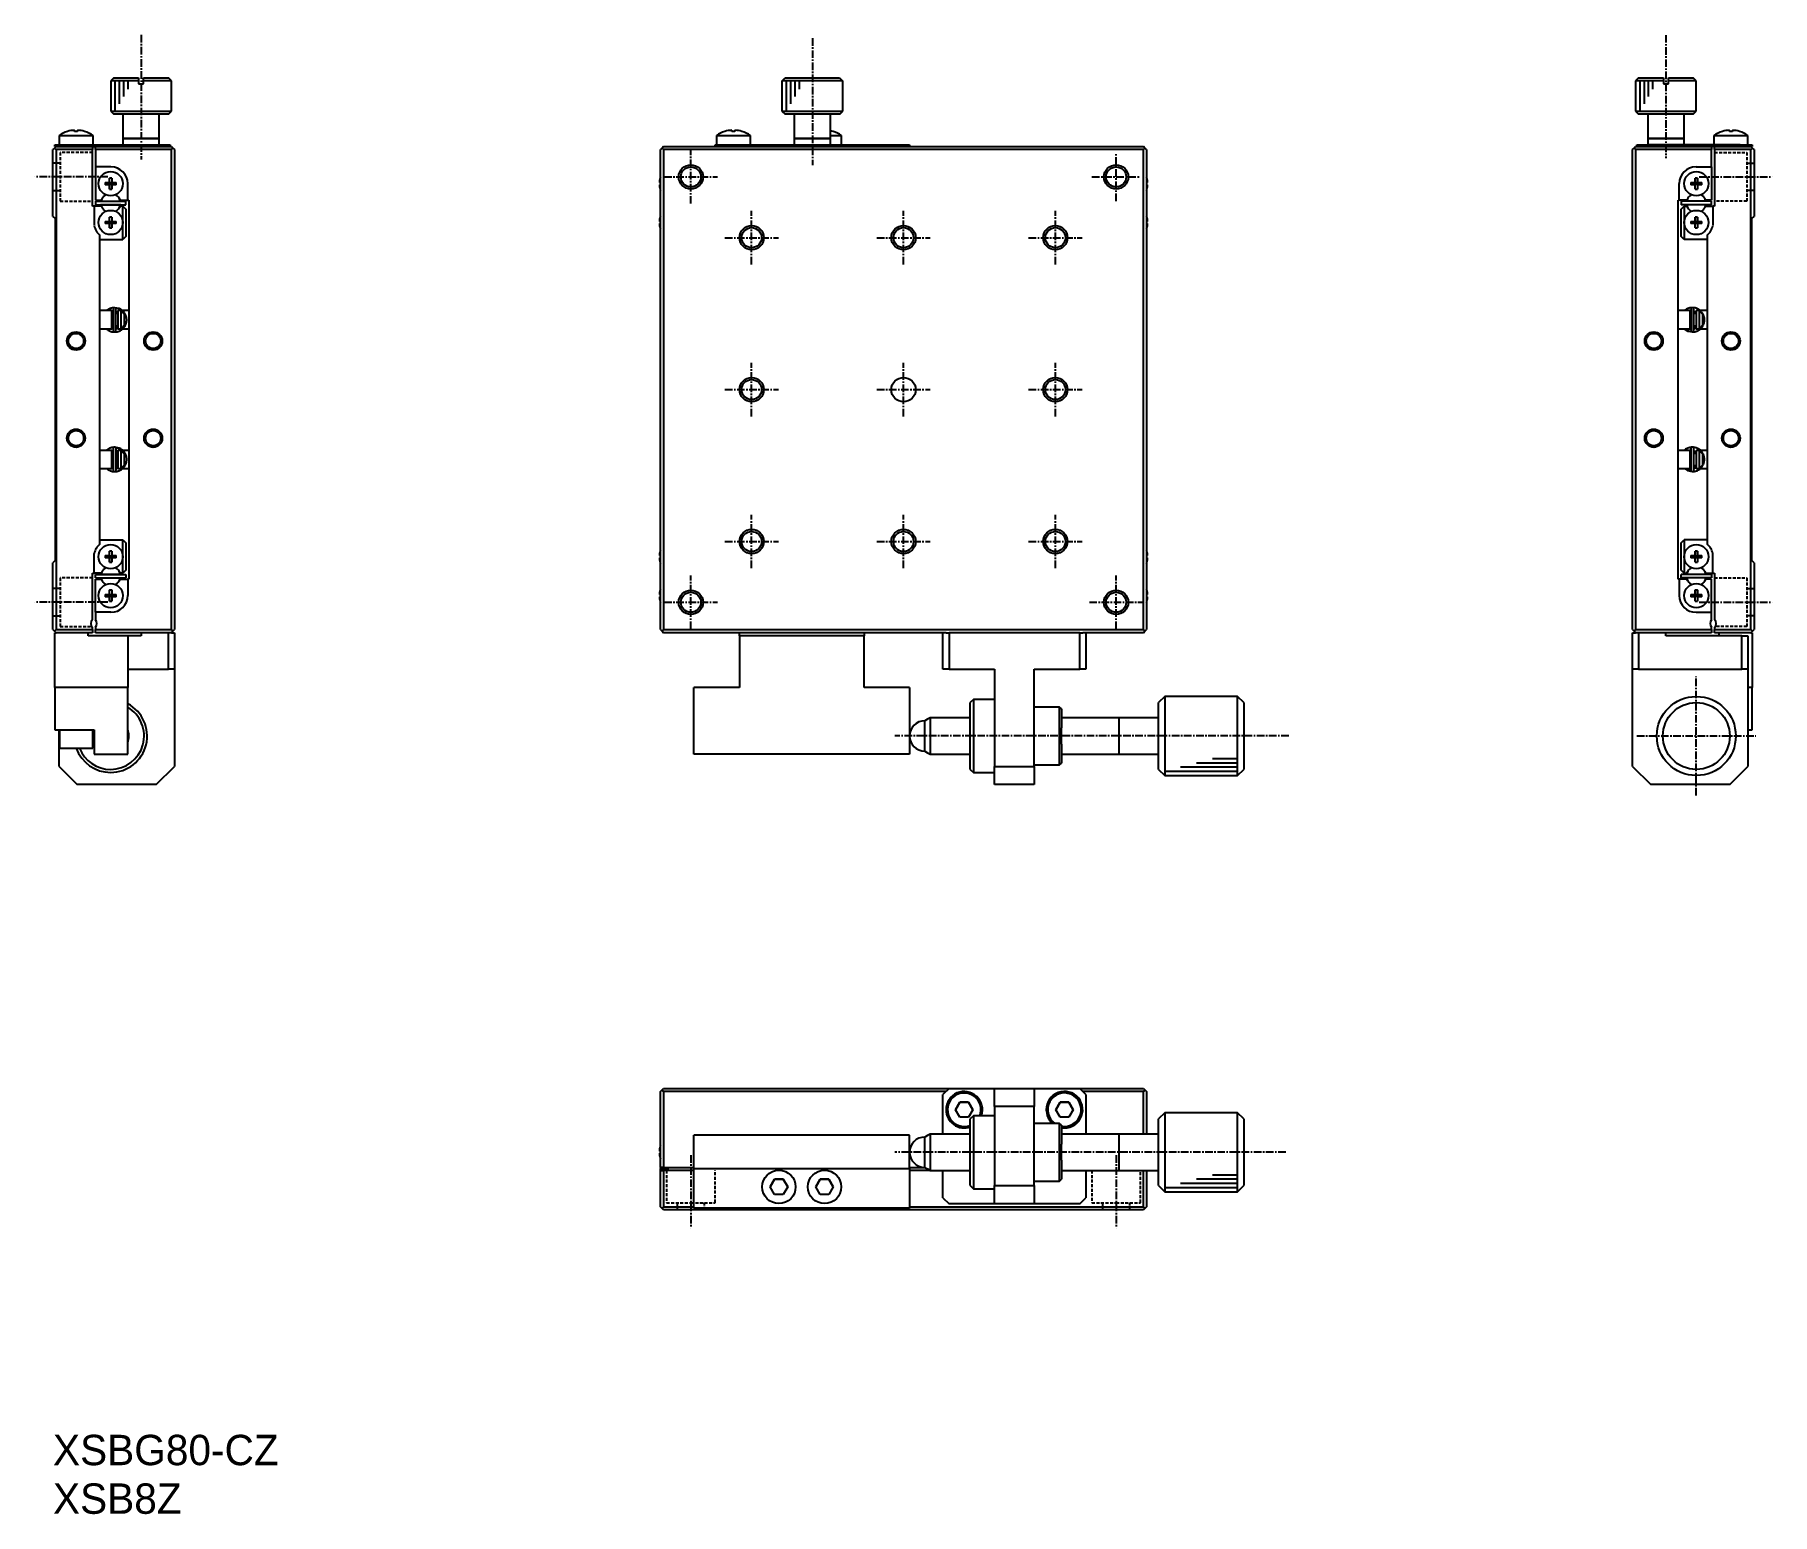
# Model space of a CAD drawing. Extents: x 587 to 873, y 180 to 423.
import ezdxf

# ---------------------------------------------------------------- set-up
doc = ezdxf.new("R2010")
doc.units = 0
doc.linetypes.add('CENTER', pattern=[2, 1.25, -0.25, 0.25, -0.25])
doc.linetypes.add('DASHED', pattern=[0.75, 0.5, -0.25])
doc.layers.get('0').update_dxf_attribs({"linetype": 'CONTINUOUS'})
doc.layers.add('CENTER', color=1, linetype='CENTER')

msp = doc.modelspace()

# ---------------------------------------------------------------- texts
at = {"color": 7, "linetype": 'CONTINUOUS'}
for s, p in [('XSBG80-CZ', (590.21, 187.96)), ('XSB8Z', (590.21, 179.96))]:
    msp.add_text(s, height=5, dxfattribs=at).set_placement(p)

# ---------------------------------------------------------------- linework, layer by layer
at = {"color": 7, "linetype": 'CONTINUOUS'}
for p, q in [((600.21, 416.26), (599.71, 415.76)), ((599.71, 415.76), (599.71, 410.76)), ((604.31, 415.76), (599.71, 415.76)), ((600.21, 416.26), (604.31, 416.26)), ((604.31, 416.26), (604.31, 415.76)), ((604.31, 415.76), (604.31, 415.26)), ((604.31, 415.26), (605.11, 415.26)), ((605.11, 415.76), (605.11, 416.26)), ((605.11, 416.26), (609.21, 416.26)), ((605.11, 415.26), (605.11, 415.76)), ((609.71, 415.76), (605.11, 415.76)), ((609.71, 415.76), (609.21, 416.26)), ((609.71, 410.76), (609.71, 415.76)), ((710.21, 415.26), (710.21, 410.76)), ((710.21, 415.26), (710.23, 415.26)), ((710.21, 415.26), (710.23, 415.26)), ((710.23, 415.76), (710.73, 416.26)), ((710.23, 415.26), (710.23, 415.76)), ((720.19, 415.76), (710.23, 415.76)), ((710.73, 416.26), (719.69, 416.26)), ((710.73, 416.26), (719.69, 416.26)), ((719.69, 416.26), (720.19, 415.76)), ((720.19, 415.76), (720.19, 415.26)), ((720.19, 415.26), (720.21, 415.26)), ((720.19, 415.26), (720.21, 415.26)), ((720.21, 410.76), (720.21, 415.26)), ((851.21, 416.26), (850.71, 415.76)), ((850.71, 415.76), (850.71, 410.76)), ((855.31, 415.76), (850.71, 415.76)), ((851.21, 416.26), (855.31, 416.26)), ((855.31, 416.26), (855.31, 415.76)), ((855.31, 415.76), (855.31, 415.26)), ((855.31, 415.26), (856.11, 415.26)), ((856.11, 415.76), (856.11, 416.26)), ((856.11, 416.26), (860.21, 416.26)), ((856.11, 415.26), (856.11, 415.76)), ((860.71, 415.76), (856.11, 415.76)), ((860.71, 415.76), (860.21, 416.26)), ((860.71, 410.76), (860.71, 415.76)), ((599.71, 410.76), (600.21, 410.26)), ((599.71, 410.76), (609.71, 410.76)), ((609.21, 410.26), (600.21, 410.26)), ((601.71, 410.26), (601.71, 406.26)), ((607.71, 406.26), (607.71, 410.26)), ((609.21, 410.26), (609.71, 410.76)), ((710.21, 410.76), (710.71, 410.26)), ((710.21, 410.76), (720.21, 410.76)), ((719.71, 410.26), (710.71, 410.26)), ((712.21, 410.26), (712.21, 406.26)), ((718.21, 406.26), (718.21, 410.26)), ((719.71, 410.26), (720.21, 410.76)), ((850.71, 410.76), (851.21, 410.26)), ((850.71, 410.76), (855.71, 410.76)), ((855.71, 410.26), (851.21, 410.26)), ((852.71, 410.26), (852.71, 406.26)), ((855.71, 410.76), (860.71, 410.76)), ((860.21, 410.26), (855.71, 410.26)), ((858.71, 406.26), (858.71, 410.26)), ((860.21, 410.26), (860.71, 410.76)), ((591.21, 406.8), (591.21, 405.26)), ((591.21, 406.8), (596.81, 406.8)), ((592.61, 407.45), (592.61, 407.46)), ((593.75, 407.45), (593.75, 407.65)), ((594.27, 407.65), (594.27, 407.45)), ((595.41, 407.46), (595.41, 407.45)), ((596.81, 405.26), (596.81, 406.8)), ((601.71, 406.26), (601.71, 405.26)), ((607.71, 406.26), (601.71, 406.26)), ((601.71, 406.26), (607.71, 406.26)), ((607.71, 405.26), (607.71, 406.26)), ((699.41, 406.8), (699.41, 405.26)), ((699.41, 406.8), (702.21, 406.8)), ((700.81, 407.45), (700.81, 407.46)), ((700.81, 407.45), (700.81, 407.46)), ((701.95, 407.45), (701.95, 407.65)), ((702.21, 406.8), (705.01, 406.8)), ((702.47, 407.65), (702.47, 407.45)), ((703.61, 407.46), (703.61, 407.45)), ((703.61, 407.46), (703.61, 407.45)), ((705.01, 405.26), (705.01, 406.8)), ((712.21, 406.26), (712.21, 405.26)), ((715.21, 406.26), (712.21, 406.26)), ((712.21, 406.26), (715.21, 406.26)), ((718.21, 406.26), (715.21, 406.26)), ((715.21, 406.26), (718.21, 406.26)), ((718.21, 406.8), (720.01, 406.8)), ((718.21, 405.26), (718.21, 406.26)), ((718.61, 407.46), (718.61, 407.45)), ((718.61, 407.46), (718.61, 407.45)), ((720.01, 405.26), (720.01, 406.8)), ((852.71, 406.26), (852.71, 405.26)), ((855.71, 406.26), (852.71, 406.26)), ((852.71, 406.26), (855.71, 406.26)), ((858.71, 406.26), (855.71, 406.26)), ((855.71, 406.26), (858.71, 406.26)), ((858.71, 405.26), (858.71, 406.26)), ((863.61, 406.8), (863.61, 405.26)), ((863.61, 406.8), (869.21, 406.8)), ((865.01, 407.45), (865.01, 407.46)), ((866.15, 407.45), (866.15, 407.65)), ((866.67, 407.65), (866.67, 407.45)), ((867.81, 407.46), (867.81, 407.45)), ((869.21, 405.26), (869.21, 406.8)), ((590.46, 404.71), (590.21, 404.46)), ((590.21, 393.46), (590.21, 404.46)), ((590.71, 404.96), (590.46, 404.71)), ((590.71, 404.46), (590.46, 404.71)), ((590.51, 405.26), (592.51, 405.26)), ((590.51, 404.96), (590.51, 405.26)), ((590.71, 404.96), (590.51, 404.96)), ((590.71, 404.96), (596.71, 404.96)), ((590.71, 404.46), (590.71, 325.46)), ((596.71, 404.46), (590.71, 404.46)), ((592.51, 405.26), (592.76, 405.26)), ((592.76, 405.26), (595.26, 405.26)), ((595.26, 405.26), (607.51, 405.26)), ((596.71, 404.96), (596.71, 404.46)), ((596.71, 404.96), (597.21, 404.96)), ((596.71, 395.16), (596.71, 404.46)), ((597.21, 404.46), (597.21, 404.96)), ((597.21, 404.96), (609.71, 404.96)), ((597.21, 404.46), (597.21, 401.61)), ((609.71, 404.46), (597.21, 404.46)), ((607.51, 405.26), (609.51, 405.26)), ((609.51, 405.26), (609.51, 404.96)), ((609.71, 404.96), (609.96, 404.71)), ((609.96, 404.71), (609.71, 404.46)), ((609.71, 325.46), (609.71, 404.46)), ((609.96, 404.71), (610.21, 404.46)), ((610.21, 404.46), (610.21, 325.46)), ((690.46, 404.71), (690.21, 404.46)), ((690.21, 325.46), (690.21, 404.46)), ((690.71, 404.96), (690.46, 404.71)), ((690.46, 404.71), (690.71, 404.46)), ((690.71, 404.96), (769.71, 404.96)), ((769.71, 404.46), (690.71, 404.46)), ((690.71, 404.46), (690.71, 325.46)), ((699.21, 405.26), (701.21, 405.26)), ((699.21, 404.96), (699.21, 405.26)), ((701.21, 405.26), (703.46, 405.26)), ((703.46, 405.26), (715.96, 405.26)), ((715.96, 405.26), (718.46, 405.26)), ((718.46, 405.26), (729.21, 405.26)), ((729.21, 405.26), (731.21, 405.26)), ((731.21, 405.26), (731.21, 404.96)), ((769.96, 404.71), (769.71, 404.96)), ((769.71, 404.46), (769.96, 404.71)), ((769.71, 325.46), (769.71, 404.46)), ((770.21, 404.46), (769.96, 404.71)), ((770.21, 404.46), (770.21, 325.46)), ((850.21, 404.46), (850.46, 404.71)), ((850.21, 325.46), (850.21, 404.46)), ((850.46, 404.71), (850.71, 404.96)), ((850.71, 404.46), (850.46, 404.71)), ((850.71, 404.96), (863.21, 404.96)), ((863.21, 404.46), (850.71, 404.46)), ((850.71, 404.46), (850.71, 325.46)), ((850.91, 405.26), (852.91, 405.26)), ((850.91, 404.96), (850.91, 405.26)), ((865.16, 405.26), (852.91, 405.26)), ((863.21, 404.96), (863.21, 404.46)), ((863.71, 404.96), (863.21, 404.96)), ((863.21, 401.61), (863.21, 404.46)), ((863.71, 404.46), (863.71, 404.96)), ((863.71, 404.96), (869.71, 404.96)), ((869.71, 404.46), (863.71, 404.46)), ((863.71, 404.46), (863.71, 395.16)), ((867.66, 405.26), (865.16, 405.26)), ((867.91, 405.26), (867.66, 405.26)), ((867.91, 405.26), (869.91, 405.26)), ((869.96, 404.71), (869.71, 404.96)), ((869.91, 404.96), (869.71, 404.96)), ((869.96, 404.71), (869.71, 404.46)), ((869.71, 325.46), (869.71, 404.46)), ((869.91, 405.26), (869.91, 404.96)), ((870.21, 404.46), (869.96, 404.71)), ((870.21, 404.46), (870.21, 393.46)), ((597.21, 401.61), (597.21, 396.16)), ((599.76, 401.61), (597.21, 401.61)), ((860.66, 401.61), (863.21, 401.61)), ((863.21, 401.61), (863.21, 396.16)), ((598.82, 399.04), (599.53, 399.04)), ((599.53, 398.68), (598.82, 398.68)), ((599.53, 399.04), (599.53, 399.75)), ((599.54, 399.03), (599.53, 399.04)), ((599.54, 398.69), (599.53, 398.68)), ((599.53, 397.97), (599.53, 398.68)), ((599.54, 399.03), (599.88, 399.03)), ((599.54, 398.69), (599.54, 399.03)), ((599.88, 398.69), (599.54, 398.69)), ((599.88, 399.03), (599.89, 399.04)), ((599.88, 399.03), (599.88, 398.69)), ((599.88, 398.69), (599.89, 398.68)), ((599.89, 399.75), (599.89, 399.04)), ((599.89, 399.75), (599.89, 399.04)), ((599.89, 399.04), (600.6, 399.04)), ((599.89, 397.97), (599.89, 398.68)), ((600.6, 398.68), (599.89, 398.68)), ((599.89, 398.68), (599.89, 397.97)), ((602.51, 396.16), (602.51, 398.86)), ((690.02, 399.04), (690.14, 399.04)), ((690.14, 398.68), (690.02, 398.68)), ((690.14, 399.75), (690.14, 399.75)), ((690.14, 399.75), (690.14, 399.75)), ((690.14, 397.97), (690.14, 397.97)), ((690.14, 397.97), (690.14, 397.97)), ((770.28, 399.75), (770.28, 399.75)), ((770.28, 399.75), (770.28, 399.75)), ((770.28, 399.04), (770.4, 399.04)), ((770.4, 398.68), (770.28, 398.68)), ((770.28, 397.97), (770.28, 397.97)), ((770.28, 397.97), (770.28, 397.97)), ((857.91, 396.16), (857.91, 398.86)), ((859.82, 399.04), (860.53, 399.04)), ((860.53, 398.68), (859.82, 398.68)), ((860.53, 399.75), (860.53, 399.04)), ((860.53, 399.04), (860.53, 399.75)), ((860.54, 399.03), (860.53, 399.04)), ((860.54, 398.69), (860.53, 398.68)), ((860.53, 397.97), (860.53, 398.68)), ((860.53, 397.97), (860.53, 398.68)), ((860.54, 398.69), (860.54, 399.03)), ((860.54, 399.03), (860.88, 399.03)), ((860.88, 398.69), (860.54, 398.69)), ((860.88, 399.03), (860.89, 399.04)), ((860.88, 399.03), (860.88, 398.69)), ((860.88, 398.69), (860.89, 398.68)), ((860.89, 399.75), (860.89, 399.04)), ((860.89, 399.04), (861.6, 399.04)), ((861.6, 398.68), (860.89, 398.68)), ((860.89, 398.68), (860.89, 397.97)), ((597.01, 395.16), (596.71, 395.16)), ((598.17, 395.16), (597.01, 395.16)), ((597.01, 395.16), (597.01, 391.94)), ((597.21, 396.16), (598.17, 396.16)), ((597.21, 395.96), (597.21, 395.36)), ((597.21, 395.96), (602.21, 395.96)), ((597.21, 395.36), (598.15, 395.36)), ((597.21, 395.36), (602.21, 395.36)), ((598.15, 395.36), (598.06, 395.36)), ((598.15, 395.36), (598.06, 395.36)), ((598.15, 395.36), (598.06, 395.36)), ((598.15, 395.36), (598.06, 395.36)), ((598.15, 395.36), (598.06, 395.36)), ((598.15, 395.36), (598.06, 395.36)), ((598.15, 395.36), (598.06, 395.36)), ((598.15, 395.36), (598.06, 395.36)), ((598.15, 395.36), (598.06, 395.36)), ((598.15, 395.36), (598.06, 395.36)), ((598.15, 395.36), (598.06, 395.36)), ((598.15, 395.36), (598.06, 395.36)), ((598.15, 395.36), (598.06, 395.36)), ((598.15, 395.36), (598.06, 395.36)), ((598.15, 395.36), (598.06, 395.36)), ((598.15, 395.36), (598.06, 395.36)), ((598.15, 395.36), (598.06, 395.36)), ((598.15, 395.36), (598.06, 395.36)), ((598.15, 395.36), (598.06, 395.36)), ((598.15, 395.36), (598.06, 395.36)), ((598.15, 395.36), (598.06, 395.36)), ((598.15, 395.36), (598.06, 395.36)), ((598.15, 395.36), (598.06, 395.36)), ((598.15, 395.36), (598.06, 395.36)), ((598.15, 395.36), (598.06, 395.36)), ((598.15, 395.36), (598.06, 395.36)), ((598.15, 395.36), (598.06, 395.36)), ((598.15, 395.36), (598.06, 395.36)), ((598.15, 395.36), (598.06, 395.36)), ((598.15, 395.36), (598.06, 395.36)), ((601.36, 395.36), (598.06, 395.36)), ((598.15, 395.36), (598.06, 395.36)), ((598.17, 396.16), (598.34, 396.45)), ((598.34, 394.87), (598.17, 395.16)), ((601.09, 396.45), (601.25, 396.16)), ((601.25, 395.16), (601.09, 394.87)), ((601.25, 396.16), (602.51, 396.16)), ((601.71, 395.16), (601.25, 395.16)), ((601.36, 395.36), (601.27, 395.36)), ((601.36, 395.36), (601.27, 395.36)), ((601.36, 395.36), (601.27, 395.36)), ((601.36, 395.36), (601.27, 395.36)), ((601.36, 395.36), (601.27, 395.36)), ((601.36, 395.36), (601.27, 395.36)), ((601.36, 395.36), (601.27, 395.36)), ((601.36, 395.36), (601.27, 395.36)), ((601.36, 395.36), (601.27, 395.36)), ((601.36, 395.36), (601.27, 395.36)), ((601.27, 395.36), (602.21, 395.36)), ((601.36, 395.36), (601.27, 395.36)), ((601.36, 395.36), (601.27, 395.36)), ((601.36, 395.36), (601.27, 395.36)), ((601.36, 395.36), (601.27, 395.36)), ((601.36, 395.36), (601.27, 395.36)), ((601.36, 395.36), (601.27, 395.36)), ((601.36, 395.36), (601.27, 395.36)), ((601.36, 395.36), (601.27, 395.36)), ((601.36, 395.36), (601.27, 395.36)), ((601.36, 395.36), (601.27, 395.36)), ((601.36, 395.36), (601.27, 395.36)), ((601.71, 395.16), (602.21, 394.66)), ((601.71, 392.46), (601.71, 395.16)), ((602.21, 395.36), (602.21, 395.96)), ((602.51, 396.16), (602.71, 396.16)), ((602.71, 396.16), (602.71, 333.76)), ((857.71, 333.76), (857.71, 396.16)), ((857.71, 396.16), (857.91, 396.16)), ((859.17, 396.16), (857.91, 396.16)), ((858.21, 395.96), (858.21, 395.36)), ((859.15, 395.96), (858.21, 395.96)), ((863.21, 395.96), (858.21, 395.96)), ((863.21, 395.36), (858.21, 395.36)), ((858.21, 394.66), (858.71, 395.16)), ((858.71, 395.16), (859.17, 395.16)), ((858.71, 395.16), (858.71, 392.46)), ((859.15, 395.96), (859.06, 395.96)), ((859.15, 395.96), (859.06, 395.96)), ((859.15, 395.96), (859.06, 395.96)), ((859.15, 395.96), (859.06, 395.96)), ((859.15, 395.96), (859.06, 395.96)), ((859.15, 395.96), (859.06, 395.96)), ((859.15, 395.96), (859.06, 395.96)), ((859.15, 395.96), (859.06, 395.96)), ((859.15, 395.96), (859.06, 395.96)), ((859.15, 395.96), (859.06, 395.96)), ((859.15, 395.96), (859.06, 395.96)), ((859.15, 395.96), (859.06, 395.96)), ((859.15, 395.96), (859.06, 395.96)), ((859.15, 395.96), (859.06, 395.96)), ((859.15, 395.96), (859.06, 395.96)), ((862.36, 395.96), (859.06, 395.96)), ((859.15, 395.96), (859.06, 395.96)), ((859.15, 395.96), (859.06, 395.96)), ((859.15, 395.96), (859.06, 395.96)), ((859.15, 395.96), (859.06, 395.96)), ((859.15, 395.96), (859.06, 395.96)), ((859.15, 395.96), (859.06, 395.96)), ((859.15, 395.96), (859.06, 395.96)), ((859.15, 395.96), (859.06, 395.96)), ((859.15, 395.96), (859.06, 395.96)), ((859.15, 395.96), (859.06, 395.96)), ((859.15, 395.96), (859.06, 395.96)), ((859.15, 395.96), (859.06, 395.96)), ((859.15, 395.96), (859.06, 395.96)), ((859.15, 395.96), (859.06, 395.96)), ((859.15, 395.96), (859.06, 395.96)), ((859.15, 395.96), (859.06, 395.96)), ((859.34, 396.45), (859.17, 396.16)), ((859.17, 395.16), (859.34, 394.87)), ((862.25, 396.16), (862.09, 396.45)), ((862.09, 394.87), (862.25, 395.16)), ((863.21, 396.16), (862.25, 396.16)), ((862.25, 395.16), (863.41, 395.16)), ((862.36, 395.96), (862.27, 395.96)), ((862.36, 395.96), (862.27, 395.96)), ((862.36, 395.96), (862.27, 395.96)), ((862.36, 395.96), (862.27, 395.96)), ((862.36, 395.96), (862.27, 395.96)), ((862.36, 395.96), (862.27, 395.96)), ((862.36, 395.96), (862.27, 395.96)), ((862.36, 395.96), (862.27, 395.96)), ((862.36, 395.96), (862.27, 395.96)), ((862.36, 395.96), (862.27, 395.96)), ((862.36, 395.96), (862.27, 395.96)), ((862.36, 395.96), (862.27, 395.96)), ((862.36, 395.96), (862.27, 395.96)), ((863.21, 395.96), (862.27, 395.96)), ((862.36, 395.96), (862.27, 395.96)), ((862.36, 395.96), (862.27, 395.96)), ((862.36, 395.96), (862.27, 395.96)), ((862.36, 395.96), (862.27, 395.96)), ((862.36, 395.96), (862.27, 395.96)), ((862.36, 395.96), (862.27, 395.96)), ((862.36, 395.96), (862.27, 395.96)), ((862.36, 395.96), (862.27, 395.96)), ((862.36, 395.96), (862.27, 395.96)), ((862.36, 395.96), (862.27, 395.96)), ((862.36, 395.96), (862.27, 395.96)), ((862.36, 395.96), (862.27, 395.96)), ((862.36, 395.96), (862.27, 395.96)), ((863.21, 395.36), (863.21, 395.96)), ((863.41, 395.16), (863.41, 391.94)), ((863.71, 395.16), (863.41, 395.16)), ((590.21, 393.46), (590.56, 393.11)), ((590.56, 393.11), (590.56, 336.81)), ((598.82, 392.64), (599.53, 392.64)), ((599.53, 392.28), (598.82, 392.28)), ((599.53, 392.64), (599.53, 393.35)), ((599.54, 392.63), (599.53, 392.64)), ((599.54, 392.29), (599.53, 392.28)), ((599.53, 391.57), (599.53, 392.28)), ((599.54, 392.63), (599.88, 392.63)), ((599.54, 392.29), (599.54, 392.63)), ((599.88, 392.29), (599.54, 392.29)), ((599.88, 392.63), (599.89, 392.64)), ((599.88, 392.63), (599.88, 392.29)), ((599.88, 392.29), (599.89, 392.28)), ((599.89, 393.35), (599.89, 392.64)), ((599.89, 393.35), (599.89, 392.64)), ((599.89, 392.64), (600.6, 392.64)), ((599.89, 391.57), (599.89, 392.28)), ((600.6, 392.28), (599.89, 392.28)), ((599.89, 392.28), (599.89, 391.57)), ((601.71, 389.66), (601.71, 392.46)), ((602.21, 394.66), (602.21, 390.16)), ((690.02, 392.64), (690.14, 392.64)), ((690.14, 392.28), (690.02, 392.28)), ((690.14, 393.35), (690.14, 393.35)), ((690.14, 393.35), (690.14, 393.35)), ((770.28, 393.35), (770.28, 393.35)), ((770.28, 393.35), (770.28, 393.35)), ((770.28, 392.64), (770.4, 392.64)), ((770.4, 392.28), (770.28, 392.28)), ((858.21, 390.16), (858.21, 394.66)), ((858.71, 392.46), (858.71, 389.66)), ((859.82, 392.64), (860.53, 392.64)), ((860.53, 392.28), (859.82, 392.28)), ((860.53, 393.35), (860.53, 392.64)), ((860.53, 392.64), (860.53, 393.35)), ((860.54, 392.63), (860.53, 392.64)), ((860.54, 392.29), (860.53, 392.28)), ((860.53, 391.57), (860.53, 392.28)), ((860.53, 391.57), (860.53, 392.28)), ((860.54, 392.29), (860.54, 392.63)), ((860.54, 392.63), (860.88, 392.63)), ((860.88, 392.29), (860.54, 392.29)), ((860.88, 392.63), (860.89, 392.64)), ((860.88, 392.63), (860.88, 392.29)), ((860.88, 392.29), (860.89, 392.28)), ((860.89, 393.35), (860.89, 392.64)), ((860.89, 392.64), (861.6, 392.64)), ((861.6, 392.28), (860.89, 392.28)), ((860.89, 392.28), (860.89, 391.57)), ((869.86, 393.11), (870.21, 393.46)), ((869.86, 336.81), (869.86, 393.11)), ((597.91, 339.54), (597.91, 390.38)), ((597.91, 389.66), (601.71, 389.66)), ((602.21, 390.16), (601.71, 389.66)), ((690.14, 391.57), (690.14, 391.57)), ((690.14, 391.57), (690.14, 391.57)), ((770.28, 391.57), (770.28, 391.57)), ((770.28, 391.57), (770.28, 391.57)), ((858.71, 389.66), (858.21, 390.16)), ((862.51, 389.66), (858.71, 389.66)), ((862.51, 390.38), (862.51, 339.54)), ((599.91, 377.96), (597.91, 377.96)), ((599.91, 377.93), (600.13, 377.97)), ((599.91, 374.96), (599.91, 377.96)), ((600.13, 378.21), (600.13, 374.66)), ((601.08, 378.3), (600.38, 378.44)), ((601.13, 378.28), (600.57, 378.28)), ((600.58, 374.66), (600.58, 378.21)), ((600.71, 377.85), (600.71, 377.46)), ((601.41, 377.96), (600.91, 377.96)), ((600.91, 377.96), (600.91, 374.96)), ((601.06, 378.02), (601.03, 377.96)), ((601.14, 378.28), (601.06, 378.02)), ((601.14, 378.28), (601.12, 378.29)), ((601.17, 378.27), (601.14, 378.28)), ((601.41, 377.9), (601.41, 377.96)), ((601.41, 377.9), (601.91, 377.38)), ((601.41, 375.01), (601.41, 377.9)), ((602.71, 377.96), (601.65, 377.96)), ((859.71, 377.96), (857.71, 377.96)), ((859.29, 378.28), (859.26, 378.27)), ((859.34, 378.3), (859.29, 378.28)), ((859.3, 378.28), (859.29, 378.29)), ((859.29, 378.29), (859.29, 378.28)), ((859.34, 378.3), (859.34, 378.3)), ((859.34, 378.3), (859.34, 378.3)), ((859.34, 378.3), (859.34, 378.3)), ((859.35, 378.3), (859.34, 378.3)), ((859.35, 378.31), (859.35, 378.3)), ((859.35, 378.31), (859.35, 378.31)), ((859.35, 378.31), (859.35, 378.31)), ((859.35, 378.3), (859.35, 378.3)), ((859.71, 377.95), (859.84, 377.97)), ((859.71, 374.96), (859.71, 377.96)), ((859.71, 377.85), (859.84, 377.62)), ((859.84, 378.21), (859.84, 374.66)), ((860.29, 374.66), (860.29, 378.21)), ((860.51, 377.92), (860.51, 377.46)), ((861.21, 377.96), (860.71, 377.96)), ((860.71, 377.96), (860.71, 374.96)), ((861.21, 377.9), (861.21, 377.96)), ((861.21, 377.9), (861.71, 377.38)), ((861.21, 375.01), (861.21, 377.9)), ((862.51, 377.96), (861.36, 377.96)), ((597.91, 374.96), (599.91, 374.96)), ((599.91, 374.95), (599.9, 374.96)), ((600.13, 377.46), (599.91, 377.46)), ((599.91, 375.46), (600.13, 375.46)), ((600.13, 374.91), (599.91, 374.95)), ((600.91, 377.46), (600.58, 377.46)), ((600.58, 375.46), (600.91, 375.46)), ((600.91, 374.99), (600.58, 374.9)), ((600.71, 375.46), (600.71, 375.03)), ((600.91, 374.96), (601.41, 374.96)), ((601.91, 375.54), (601.41, 375.01)), ((601.41, 374.96), (601.41, 375.01)), ((601.7, 374.96), (602.71, 374.96)), ((601.91, 377.38), (601.91, 375.54)), ((857.71, 374.96), (859.71, 374.96)), ((858.72, 374.96), (859.29, 374.6)), ((859.28, 374.6), (859.41, 374.96)), ((859.84, 377.46), (859.71, 377.46)), ((859.71, 375.46), (859.84, 375.46)), ((859.84, 375.26), (859.71, 375.03)), ((860.71, 377.46), (860.29, 377.46)), ((860.29, 375.46), (860.71, 375.46)), ((860.71, 375.03), (860.29, 374.9)), ((860.51, 375.46), (860.51, 374.96)), ((860.51, 374.96), (860.52, 374.96)), ((860.71, 374.96), (861.21, 374.96)), ((861.71, 375.54), (861.21, 375.01)), ((861.21, 374.96), (861.21, 375.01)), ((861.41, 374.96), (862.51, 374.96)), ((861.71, 377.38), (861.71, 375.54)), ((601.07, 374.57), (601.13, 374.59)), ((601.13, 374.6), (601.16, 374.61)), ((601.13, 374.6), (601.14, 374.6)), ((859.25, 374.61), (860.04, 374.44)), ((859.29, 374.59), (859.85, 374.6)), ((599.91, 354.96), (597.91, 354.96)), ((599.89, 354.95), (599.91, 354.96)), ((599.91, 354.96), (600.14, 355.01)), ((599.91, 351.96), (599.91, 354.96)), ((600.14, 355.25), (600.14, 351.7)), ((601.09, 355.34), (600.39, 355.48)), ((601.14, 355.32), (600.58, 355.32)), ((600.59, 351.7), (600.59, 355.25)), ((600.59, 354.65), (600.91, 354.92)), ((600.71, 354.88), (600.71, 354.46)), ((601.41, 354.96), (600.91, 354.96)), ((600.91, 354.96), (600.91, 351.96)), ((601.07, 355.06), (601.02, 354.96)), ((601.15, 355.32), (601.07, 355.06)), ((601.18, 355.3), (601.14, 355.32)), ((601.41, 354.9), (601.41, 354.96)), ((601.41, 354.9), (601.91, 354.38)), ((601.41, 352.01), (601.41, 354.9)), ((602.71, 354.96), (601.71, 354.96)), ((859.71, 354.96), (857.71, 354.96)), ((859.28, 355.32), (859.25, 355.31)), ((859.33, 355.34), (859.28, 355.32)), ((859.29, 355.32), (859.29, 355.32)), ((859.29, 355.32), (859.29, 355.32)), ((859.33, 355.34), (859.33, 355.34)), ((859.33, 355.34), (859.33, 355.34)), ((859.34, 355.34), (859.33, 355.34)), ((859.34, 355.34), (859.34, 355.34)), ((859.34, 355.34), (859.34, 355.34)), ((859.34, 355.34), (859.34, 355.34)), ((859.34, 355.34), (859.34, 355.34)), ((859.34, 355.34), (859.34, 355.34)), ((859.6, 354.96), (859.71, 354.99)), ((859.71, 354.99), (859.83, 355.01)), ((859.71, 351.96), (859.71, 354.96)), ((859.71, 354.88), (859.83, 354.65)), ((859.83, 355.25), (859.83, 351.7)), ((860.28, 351.7), (860.28, 355.25)), ((860.51, 354.96), (860.51, 354.46)), ((861.21, 354.96), (860.71, 354.96)), ((860.71, 354.96), (860.71, 351.96)), ((861.21, 354.9), (861.21, 354.96)), ((861.21, 354.9), (861.71, 354.38)), ((861.21, 352.01), (861.21, 354.9)), ((862.51, 354.96), (861.4, 354.96)), ((597.91, 351.96), (599.91, 351.96)), ((600.14, 354.46), (599.91, 354.46)), ((599.91, 352.46), (600.14, 352.46)), ((600.14, 351.94), (599.91, 351.99)), ((600.91, 354.46), (600.59, 354.46)), ((600.59, 352.46), (600.91, 352.46)), ((600.91, 352.03), (600.59, 352.3)), ((600.91, 352.03), (600.59, 351.94)), ((600.71, 352.46), (600.71, 352.07)), ((600.91, 351.96), (601.41, 351.96)), ((601.91, 352.54), (601.41, 352.01)), ((601.41, 351.96), (601.41, 352.01)), ((601.67, 351.96), (602.71, 351.96)), ((601.91, 354.38), (601.91, 352.54)), ((857.71, 351.96), (859.71, 351.96)), ((858.76, 351.96), (859.28, 351.63)), ((859.28, 351.64), (859.38, 351.96)), ((859.83, 354.46), (859.71, 354.46)), ((859.71, 352.46), (859.83, 352.46)), ((859.83, 352.3), (859.71, 352.07)), ((860.71, 354.46), (860.28, 354.46)), ((860.28, 352.46), (860.71, 352.46)), ((860.71, 352.07), (860.28, 351.94)), ((860.51, 352.46), (860.51, 351.99)), ((860.71, 351.96), (861.21, 351.96)), ((861.71, 352.54), (861.21, 352.01)), ((861.21, 351.96), (861.21, 352.01)), ((861.36, 351.96), (862.51, 351.96)), ((861.71, 354.38), (861.71, 352.54)), ((601.08, 351.61), (601.14, 351.63)), ((601.14, 351.63), (601.17, 351.65)), ((601.14, 351.64), (601.15, 351.64)), ((859.24, 351.65), (859.28, 351.64)), ((859.28, 351.64), (860.03, 351.48)), ((859.28, 351.63), (859.84, 351.63)), ((597.01, 334.76), (597.01, 337.98)), ((597.91, 340.26), (601.71, 340.26)), ((598.82, 337.64), (599.53, 337.64)), ((599.53, 337.64), (599.53, 338.35)), ((599.54, 337.63), (599.53, 337.64)), ((599.54, 337.63), (599.88, 337.63)), ((599.54, 337.29), (599.54, 337.63)), ((599.88, 337.63), (599.89, 337.64)), ((599.88, 337.63), (599.88, 337.29)), ((599.89, 338.35), (599.89, 337.64)), ((599.89, 338.35), (599.89, 337.64)), ((599.89, 337.64), (600.6, 337.64)), ((601.71, 340.26), (602.21, 339.76)), ((601.71, 337.46), (601.71, 340.26)), ((602.21, 339.76), (602.21, 335.26)), ((690.02, 337.64), (690.14, 337.64)), ((690.14, 338.35), (690.14, 338.35)), ((690.14, 338.35), (690.14, 338.35)), ((770.28, 338.35), (770.28, 338.35)), ((770.28, 338.35), (770.28, 338.35)), ((770.28, 337.64), (770.4, 337.64)), ((858.21, 339.76), (858.71, 340.26)), ((858.21, 335.26), (858.21, 339.76)), ((862.51, 340.26), (858.71, 340.26)), ((858.71, 340.26), (858.71, 337.46)), ((859.82, 337.64), (860.53, 337.64)), ((860.53, 338.35), (860.53, 337.64)), ((860.53, 337.64), (860.53, 338.35)), ((860.54, 337.63), (860.53, 337.64)), ((860.54, 337.29), (860.54, 337.63)), ((860.54, 337.63), (860.88, 337.63)), ((860.88, 337.63), (860.89, 337.64)), ((860.88, 337.63), (860.88, 337.29)), ((860.89, 338.35), (860.89, 337.64)), ((860.89, 337.64), (861.6, 337.64)), ((863.41, 334.76), (863.41, 337.98)), ((590.56, 336.81), (590.21, 336.46)), ((590.21, 325.46), (590.21, 336.46)), ((596.71, 327.12), (596.71, 334.76)), ((596.71, 334.76), (597.01, 334.76)), ((598.17, 334.76), (597.01, 334.76)), ((598.34, 335.05), (598.17, 334.76)), ((599.53, 337.28), (598.82, 337.28)), ((599.54, 337.29), (599.53, 337.28)), ((599.53, 336.57), (599.53, 337.28)), ((599.88, 337.29), (599.54, 337.29)), ((599.88, 337.29), (599.89, 337.28)), ((599.89, 336.57), (599.89, 337.28)), ((600.6, 337.28), (599.89, 337.28)), ((599.89, 337.28), (599.89, 336.57)), ((601.25, 334.76), (601.09, 335.05)), ((601.71, 334.76), (601.25, 334.76)), ((601.71, 334.76), (601.71, 337.46)), ((602.21, 335.26), (601.71, 334.76)), ((690.14, 337.28), (690.02, 337.28)), ((690.14, 336.57), (690.14, 336.57)), ((690.14, 336.57), (690.14, 336.57)), ((770.4, 337.28), (770.28, 337.28)), ((770.28, 336.57), (770.28, 336.57)), ((770.28, 336.57), (770.28, 336.57)), ((858.71, 334.76), (858.21, 335.26)), ((858.71, 337.46), (858.71, 334.76)), ((858.71, 334.76), (859.17, 334.76)), ((859.17, 334.76), (859.34, 335.05)), ((860.53, 337.28), (859.82, 337.28)), ((860.54, 337.29), (860.53, 337.28)), ((860.53, 336.57), (860.53, 337.28)), ((860.53, 336.57), (860.53, 337.28)), ((860.88, 337.29), (860.54, 337.29)), ((860.88, 337.29), (860.89, 337.28)), ((861.6, 337.28), (860.89, 337.28)), ((860.89, 337.28), (860.89, 336.57)), ((862.09, 335.05), (862.25, 334.76)), ((862.25, 334.76), (863.41, 334.76)), ((863.41, 334.76), (863.71, 334.76)), ((863.71, 334.76), (863.71, 327.12)), ((870.21, 336.46), (869.86, 336.81)), ((870.21, 336.46), (870.21, 325.46)), ((597.21, 333.96), (597.21, 334.56)), ((597.21, 334.56), (598.15, 334.56)), ((597.21, 334.56), (602.21, 334.56)), ((597.21, 333.96), (602.21, 333.96)), ((597.21, 328.31), (597.21, 333.76)), ((597.21, 333.76), (598.17, 333.76)), ((598.15, 334.56), (598.06, 334.56)), ((598.15, 334.56), (598.06, 334.56)), ((598.15, 334.56), (598.06, 334.56)), ((598.15, 334.56), (598.06, 334.56)), ((598.15, 334.56), (598.06, 334.56)), ((598.15, 334.56), (598.06, 334.56)), ((598.15, 334.56), (598.06, 334.56)), ((598.15, 334.56), (598.06, 334.56)), ((598.15, 334.56), (598.06, 334.56)), ((598.15, 334.56), (598.06, 334.56)), ((598.15, 334.56), (598.06, 334.56)), ((598.15, 334.56), (598.06, 334.56)), ((598.15, 334.56), (598.06, 334.56)), ((598.15, 334.56), (598.06, 334.56)), ((598.15, 334.56), (598.06, 334.56)), ((598.15, 334.56), (598.06, 334.56)), ((598.15, 334.56), (598.06, 334.56)), ((598.15, 334.56), (598.06, 334.56)), ((598.15, 334.56), (598.06, 334.56)), ((598.15, 334.56), (598.06, 334.56)), ((598.15, 334.56), (598.06, 334.56)), ((598.15, 334.56), (598.06, 334.56)), ((598.15, 334.56), (598.06, 334.56)), ((598.15, 334.56), (598.06, 334.56)), ((598.15, 334.56), (598.06, 334.56)), ((598.15, 334.56), (598.06, 334.56)), ((598.15, 334.56), (598.06, 334.56)), ((598.15, 334.56), (598.06, 334.56)), ((598.15, 334.56), (598.06, 334.56)), ((598.15, 334.56), (598.06, 334.56)), ((601.36, 334.56), (598.06, 334.56)), ((598.15, 334.56), (598.06, 334.56)), ((598.17, 333.76), (598.34, 333.47)), ((599.53, 331.24), (599.53, 331.95)), ((599.89, 331.95), (599.89, 331.24)), ((599.89, 331.95), (599.89, 331.24)), ((601.09, 333.47), (601.25, 333.76)), ((601.25, 333.76), (602.51, 333.76)), ((601.36, 334.56), (601.27, 334.56)), ((601.36, 334.56), (601.27, 334.56)), ((601.36, 334.56), (601.27, 334.56)), ((601.36, 334.56), (601.27, 334.56)), ((601.36, 334.56), (601.27, 334.56)), ((601.36, 334.56), (601.27, 334.56)), ((601.36, 334.56), (601.27, 334.56)), ((601.36, 334.56), (601.27, 334.56)), ((601.36, 334.56), (601.27, 334.56)), ((601.36, 334.56), (601.27, 334.56)), ((601.36, 334.56), (601.27, 334.56)), ((601.36, 334.56), (601.27, 334.56)), ((601.36, 334.56), (601.27, 334.56)), ((601.36, 334.56), (601.27, 334.56)), ((601.27, 334.56), (602.21, 334.56)), ((601.36, 334.56), (601.27, 334.56)), ((601.36, 334.56), (601.27, 334.56)), ((601.36, 334.56), (601.27, 334.56)), ((601.36, 334.56), (601.27, 334.56)), ((601.36, 334.56), (601.27, 334.56)), ((601.36, 334.56), (601.27, 334.56)), ((601.36, 334.56), (601.27, 334.56)), ((601.36, 334.56), (601.27, 334.56)), ((601.36, 334.56), (601.27, 334.56)), ((601.36, 334.56), (601.27, 334.56)), ((601.36, 334.56), (601.27, 334.56)), ((601.36, 334.56), (601.27, 334.56)), ((601.36, 334.56), (601.27, 334.56)), ((602.21, 334.56), (602.21, 333.96)), ((602.51, 333.76), (602.51, 331.06)), ((602.71, 333.76), (602.51, 333.76)), ((690.14, 331.95), (690.14, 331.95)), ((690.14, 331.95), (690.14, 331.95)), ((770.28, 331.95), (770.28, 331.95)), ((770.28, 331.95), (770.28, 331.95)), ((857.91, 333.76), (857.71, 333.76)), ((859.17, 333.76), (857.91, 333.76)), ((857.91, 333.76), (857.91, 331.06)), ((863.21, 334.56), (858.21, 334.56)), ((858.21, 333.96), (858.21, 334.56)), ((859.15, 333.96), (858.21, 333.96)), ((863.21, 333.96), (858.21, 333.96)), ((859.15, 333.96), (859.06, 333.96)), ((859.15, 333.96), (859.06, 333.96)), ((859.15, 333.96), (859.06, 333.96)), ((859.15, 333.96), (859.06, 333.96)), ((859.15, 333.96), (859.06, 333.96)), ((859.15, 333.96), (859.06, 333.96)), ((859.15, 333.96), (859.06, 333.96)), ((859.15, 333.96), (859.06, 333.96)), ((859.15, 333.96), (859.06, 333.96)), ((859.15, 333.96), (859.06, 333.96)), ((859.15, 333.96), (859.06, 333.96)), ((859.15, 333.96), (859.06, 333.96)), ((859.15, 333.96), (859.06, 333.96)), ((859.15, 333.96), (859.06, 333.96)), ((859.15, 333.96), (859.06, 333.96)), ((862.36, 333.96), (859.06, 333.96)), ((859.15, 333.96), (859.06, 333.96)), ((859.15, 333.96), (859.06, 333.96)), ((859.15, 333.96), (859.06, 333.96)), ((859.15, 333.96), (859.06, 333.96)), ((859.15, 333.96), (859.06, 333.96)), ((859.15, 333.96), (859.06, 333.96)), ((859.15, 333.96), (859.06, 333.96)), ((859.15, 333.96), (859.06, 333.96)), ((859.15, 333.96), (859.06, 333.96)), ((859.15, 333.96), (859.06, 333.96)), ((859.15, 333.96), (859.06, 333.96)), ((859.15, 333.96), (859.06, 333.96)), ((859.15, 333.96), (859.06, 333.96)), ((859.15, 333.96), (859.06, 333.96)), ((859.15, 333.96), (859.06, 333.96)), ((859.15, 333.96), (859.06, 333.96)), ((859.34, 333.47), (859.17, 333.76)), ((860.53, 331.95), (860.53, 331.24)), ((860.53, 331.24), (860.53, 331.95)), ((860.89, 331.95), (860.89, 331.24)), ((862.25, 333.76), (862.09, 333.47)), ((863.21, 333.76), (862.25, 333.76)), ((862.36, 333.96), (862.27, 333.96)), ((862.36, 333.96), (862.27, 333.96)), ((862.36, 333.96), (862.27, 333.96)), ((862.36, 333.96), (862.27, 333.96)), ((862.36, 333.96), (862.27, 333.96)), ((862.36, 333.96), (862.27, 333.96)), ((862.36, 333.96), (862.27, 333.96)), ((862.36, 333.96), (862.27, 333.96)), ((862.36, 333.96), (862.27, 333.96)), ((862.36, 333.96), (862.27, 333.96)), ((862.36, 333.96), (862.27, 333.96)), ((862.36, 333.96), (862.27, 333.96)), ((862.36, 333.96), (862.27, 333.96)), ((862.36, 333.96), (862.27, 333.96)), ((863.21, 333.96), (862.27, 333.96)), ((862.36, 333.96), (862.27, 333.96)), ((862.36, 333.96), (862.27, 333.96)), ((862.36, 333.96), (862.27, 333.96)), ((862.36, 333.96), (862.27, 333.96)), ((862.36, 333.96), (862.27, 333.96)), ((862.36, 333.96), (862.27, 333.96)), ((862.36, 333.96), (862.27, 333.96)), ((862.36, 333.96), (862.27, 333.96)), ((862.36, 333.96), (862.27, 333.96)), ((862.36, 333.96), (862.27, 333.96)), ((862.36, 333.96), (862.27, 333.96)), ((862.36, 333.96), (862.27, 333.96)), ((862.36, 333.96), (862.27, 333.96)), ((862.36, 333.96), (862.27, 333.96)), ((862.36, 333.96), (862.27, 333.96)), ((863.21, 334.56), (863.21, 333.96)), ((863.21, 328.31), (863.21, 333.76)), ((598.82, 331.24), (599.53, 331.24)), ((599.53, 330.88), (598.82, 330.88)), ((599.54, 331.23), (599.53, 331.24)), ((599.54, 330.89), (599.53, 330.88)), ((599.53, 330.17), (599.53, 330.88)), ((599.54, 331.23), (599.88, 331.23)), ((599.54, 330.89), (599.54, 331.23)), ((599.88, 330.89), (599.54, 330.89)), ((599.88, 331.23), (599.89, 331.24)), ((599.88, 331.23), (599.88, 330.89)), ((599.88, 330.89), (599.89, 330.88)), ((599.89, 331.24), (600.6, 331.24)), ((599.89, 330.17), (599.89, 330.88)), ((600.6, 330.88), (599.89, 330.88)), ((599.89, 330.88), (599.89, 330.17)), ((690.02, 331.24), (690.14, 331.24)), ((690.14, 330.88), (690.02, 330.88)), ((690.14, 330.17), (690.14, 330.17)), ((690.14, 330.17), (690.14, 330.17)), ((770.28, 331.24), (770.4, 331.24)), ((770.4, 330.88), (770.28, 330.88)), ((770.28, 330.17), (770.28, 330.17)), ((770.28, 330.17), (770.28, 330.17)), ((859.82, 331.24), (860.53, 331.24)), ((860.53, 330.88), (859.82, 330.88)), ((860.54, 331.23), (860.53, 331.24)), ((860.54, 330.89), (860.53, 330.88)), ((860.53, 330.17), (860.53, 330.88)), ((860.53, 330.17), (860.53, 330.88)), ((860.54, 330.89), (860.54, 331.23)), ((860.54, 331.23), (860.88, 331.23)), ((860.88, 330.89), (860.54, 330.89)), ((860.88, 331.23), (860.89, 331.24)), ((860.88, 331.23), (860.88, 330.89)), ((860.88, 330.89), (860.89, 330.88)), ((860.89, 331.24), (861.6, 331.24)), ((861.6, 330.88), (860.89, 330.88)), ((860.89, 330.88), (860.89, 330.17)), ((599.76, 328.31), (597.21, 328.31)), ((597.21, 328.31), (597.21, 327.06)), ((860.66, 328.31), (863.21, 328.31)), ((863.21, 327.06), (863.21, 328.31)), ((590.21, 325.46), (590.46, 325.21)), ((590.46, 325.21), (590.71, 325.46)), ((590.46, 325.21), (590.71, 324.96)), ((590.51, 315.96), (590.51, 324.96)), ((590.51, 324.96), (590.71, 324.96)), ((590.71, 325.46), (596.71, 325.46)), ((596.71, 324.96), (590.71, 324.96)), ((596.01, 324.46), (596.01, 324.96)), ((602.51, 324.46), (596.01, 324.46)), ((596.71, 325.46), (596.71, 325.8)), ((596.71, 325.46), (596.71, 324.96)), ((597.21, 325.86), (597.21, 325.46)), ((597.21, 324.96), (597.21, 325.46)), ((597.21, 325.46), (609.71, 325.46)), ((609.71, 324.96), (597.21, 324.96)), ((604.71, 324.46), (602.51, 324.46)), ((602.51, 324.46), (602.51, 315.96)), ((604.71, 324.96), (604.71, 324.46)), ((609.21, 318.96), (609.21, 324.96)), ((609.71, 325.46), (609.96, 325.21)), ((609.96, 325.21), (609.71, 324.96)), ((609.71, 324.96), (610.21, 324.96)), ((609.96, 325.21), (610.21, 325.46)), ((610.21, 324.96), (610.21, 318.96)), ((690.21, 325.46), (690.46, 325.21)), ((690.46, 325.21), (690.71, 325.46)), ((690.46, 325.21), (690.71, 324.96)), ((690.71, 325.46), (769.71, 325.46)), ((737.21, 324.96), (690.71, 324.96)), ((703.21, 324.46), (703.21, 324.96)), ((723.71, 324.46), (703.21, 324.46)), ((703.21, 324.46), (703.21, 315.96)), ((723.71, 324.96), (723.71, 324.46)), ((723.71, 315.96), (723.71, 324.46)), ((736.71, 318.96), (736.71, 324.96)), ((737.21, 324.96), (737.71, 324.96)), ((759.21, 324.96), (737.71, 324.96)), ((737.71, 324.96), (737.71, 318.96)), ((759.21, 324.96), (759.71, 324.96)), ((759.21, 318.96), (759.21, 324.96)), ((769.71, 324.96), (759.71, 324.96)), ((760.21, 324.96), (760.21, 318.96)), ((769.71, 325.46), (769.96, 325.21)), ((769.71, 324.96), (769.96, 325.21)), ((769.96, 325.21), (770.21, 325.46)), ((850.21, 325.46), (850.46, 325.21)), ((850.21, 324.96), (850.71, 324.96)), ((850.21, 318.96), (850.21, 324.96)), ((850.46, 325.21), (850.71, 325.46)), ((850.71, 324.96), (850.46, 325.21)), ((850.71, 325.46), (863.21, 325.46)), ((863.21, 324.96), (850.71, 324.96)), ((851.21, 324.96), (851.21, 318.96)), ((855.71, 324.46), (855.71, 324.96)), ((868.21, 324.46), (855.71, 324.46)), ((863.21, 325.46), (863.21, 325.86)), ((863.21, 325.46), (863.21, 324.96)), ((863.71, 325.8), (863.71, 325.46)), ((863.71, 324.96), (863.71, 325.46)), ((863.71, 325.46), (869.71, 325.46)), ((869.71, 324.96), (863.71, 324.96)), ((864.41, 324.96), (864.41, 324.46)), ((868.21, 324.46), (869.21, 324.46)), ((868.21, 318.96), (868.21, 324.46)), ((869.21, 324.46), (869.21, 318.96)), ((869.71, 325.46), (869.96, 325.21)), ((869.71, 324.96), (869.96, 325.21)), ((869.71, 324.96), (869.91, 324.96)), ((869.91, 324.96), (869.91, 315.96)), ((869.96, 325.21), (870.21, 325.46)), ((602.51, 318.96), (609.21, 318.96)), ((610.21, 318.96), (609.21, 318.96)), ((610.21, 318.96), (610.21, 302.96)), ((737.71, 318.96), (736.71, 318.96)), ((737.71, 318.96), (745.21, 318.96)), ((745.21, 318.96), (745.21, 302.96)), ((751.71, 302.96), (751.71, 318.96)), ((751.71, 318.96), (759.21, 318.96)), ((760.21, 318.96), (759.21, 318.96)), ((850.21, 302.96), (850.21, 318.96)), ((851.21, 318.96), (850.21, 318.96)), ((851.21, 318.96), (868.21, 318.96)), ((869.21, 318.96), (868.21, 318.96)), ((869.21, 318.96), (869.21, 302.96)), ((602.51, 315.96), (590.51, 315.96)), ((590.51, 315.96), (590.51, 308.96)), ((602.51, 304.96), (602.51, 315.96)), ((703.21, 315.96), (695.71, 315.96)), ((695.71, 304.96), (695.71, 315.96)), ((731.21, 315.96), (723.71, 315.96)), ((731.21, 315.96), (731.21, 304.96)), ((869.91, 315.96), (869.21, 315.96)), ((869.91, 308.96), (869.91, 315.96)), ((741.71, 313.96), (741.21, 313.46)), ((741.21, 302.46), (741.21, 313.46)), ((745.21, 313.96), (741.71, 313.96)), ((741.71, 313.96), (741.71, 301.96)), ((755.91, 312.71), (751.71, 312.71)), ((756.21, 312.41), (755.91, 312.71)), ((755.91, 303.21), (755.91, 312.71)), ((756.21, 312.41), (756.21, 310.96)), ((756.21, 312.41), (756.21, 309.28)), ((773.21, 314.46), (772.21, 313.46)), ((772.21, 302.46), (772.21, 313.46)), ((773.21, 314.46), (773.21, 301.46)), ((785.21, 314.46), (773.21, 314.46)), ((786.21, 313.46), (785.21, 314.46)), ((785.21, 301.46), (785.21, 314.46)), ((786.21, 313.46), (786.21, 302.46)), ((590.51, 308.96), (597.01, 308.96)), ((591.21, 302.96), (591.21, 308.96)), ((591.26, 308.96), (591.26, 305.96)), ((596.76, 305.96), (596.76, 308.96)), ((597.01, 308.96), (597.01, 304.96)), ((734.14, 310.71), (733.71, 310.46)), ((733.71, 305.46), (733.71, 310.46)), ((734.58, 310.96), (734.14, 310.71)), ((741.21, 310.96), (734.58, 310.96)), ((734.58, 310.96), (734.58, 304.96)), ((765.71, 310.96), (756.21, 310.96)), ((756.21, 306.64), (756.21, 309.28)), ((765.72, 310.96), (765.71, 310.96)), ((765.71, 310.96), (765.71, 310.96)), ((772.21, 310.96), (765.71, 310.96)), ((765.71, 304.96), (765.71, 310.96)), ((869.21, 308.96), (869.91, 308.96)), ((756.21, 306.64), (756.21, 303.51)), ((591.26, 305.96), (596.76, 305.96)), ((597.01, 304.96), (602.51, 304.96)), ((731.21, 304.96), (695.71, 304.96)), ((733.71, 305.46), (734.14, 305.21)), ((734.14, 305.21), (734.58, 304.96)), ((734.58, 304.96), (741.21, 304.96)), ((751.71, 303.21), (755.91, 303.21)), ((755.91, 303.21), (756.21, 303.51)), ((756.21, 304.96), (765.71, 304.96)), ((756.21, 304.96), (756.21, 303.51)), ((765.71, 304.96), (765.72, 304.96)), ((765.71, 304.96), (772.21, 304.96)), ((765.71, 304.96), (765.71, 304.96)), ((591.21, 302.96), (594.21, 299.96)), ((607.21, 299.96), (610.21, 302.96)), ((741.21, 302.46), (741.71, 301.96)), ((741.71, 301.96), (745.21, 301.96)), ((745.21, 299.96), (745.21, 302.96)), ((745.21, 302.96), (751.71, 302.96)), ((751.71, 302.96), (751.71, 299.96)), ((772.21, 302.46), (773.21, 301.46)), ((773.21, 301.46), (785.21, 301.46)), ((785.21, 301.46), (786.21, 302.46)), ((850.21, 302.96), (853.21, 299.96)), ((866.21, 299.96), (869.21, 302.96)), ((607.21, 299.96), (594.21, 299.96)), ((751.71, 299.96), (745.21, 299.96)), ((866.21, 299.96), (853.21, 299.96)), ((690.21, 249.46), (690.46, 249.71)), ((690.21, 236.96), (690.21, 249.46)), ((690.46, 249.71), (690.71, 249.96)), ((690.46, 249.71), (690.71, 249.46)), ((690.71, 249.96), (737.71, 249.96)), ((737.21, 249.46), (690.71, 249.46)), ((690.71, 249.46), (690.71, 236.96)), ((737.71, 249.96), (736.71, 248.96)), ((736.71, 242.46), (736.71, 248.96)), ((737.71, 249.96), (745.21, 249.96)), ((745.21, 246.96), (745.21, 249.96)), ((745.21, 249.96), (751.71, 249.96)), ((751.71, 249.96), (759.21, 249.96)), ((751.71, 249.96), (751.71, 246.96)), ((759.21, 249.96), (769.71, 249.96)), ((760.21, 248.96), (759.21, 249.96)), ((769.71, 249.46), (759.71, 249.46)), ((760.21, 248.96), (760.21, 242.46)), ((769.71, 249.96), (769.96, 249.71)), ((769.71, 249.46), (769.96, 249.71)), ((769.71, 242.46), (769.71, 249.46)), ((769.96, 249.71), (770.21, 249.46)), ((770.21, 249.46), (770.21, 242.46)), ((739.49, 247.71), (738.77, 246.46)), ((738.77, 246.46), (739.49, 247.71)), ((739.49, 245.21), (738.77, 246.46)), ((740.93, 247.71), (739.49, 247.71)), ((739.49, 247.71), (740.93, 247.71)), ((741.65, 246.46), (740.93, 247.71)), ((740.93, 247.71), (741.65, 246.46)), ((741.65, 246.46), (740.93, 245.21)), ((745.21, 246.96), (745.21, 233.96)), ((751.71, 246.96), (745.21, 246.96)), ((751.71, 233.96), (751.71, 246.96)), ((755.99, 247.71), (755.27, 246.46)), ((755.27, 246.46), (755.99, 247.71)), ((755.99, 245.21), (755.27, 246.46)), ((757.43, 247.71), (755.99, 247.71)), ((755.99, 247.71), (757.43, 247.71)), ((758.15, 246.46), (757.43, 247.71)), ((757.43, 247.71), (758.15, 246.46)), ((758.15, 246.46), (757.43, 245.21)), ((740.93, 245.21), (739.49, 245.21)), ((741.71, 245.46), (741.21, 244.96)), ((741.21, 239.46), (741.21, 244.96)), ((745.21, 245.46), (741.71, 245.46)), ((741.71, 245.46), (741.71, 239.46)), ((755.91, 244.21), (751.71, 244.21)), ((756.21, 243.91), (755.91, 244.21)), ((755.91, 234.71), (755.91, 244.21)), ((757.43, 245.21), (755.99, 245.21)), ((756.21, 243.91), (756.21, 242.46)), ((756.21, 243.91), (756.21, 240.78)), ((773.21, 245.96), (772.21, 244.96)), ((772.21, 233.96), (772.21, 244.96)), ((785.21, 245.96), (773.21, 245.96)), ((773.21, 245.96), (773.21, 232.96)), ((786.21, 244.96), (785.21, 245.96)), ((785.21, 239.4), (785.21, 245.96)), ((786.21, 244.96), (786.21, 239.41)), ((690.14, 240.35), (690.14, 240.35)), ((731.21, 242.26), (695.71, 242.26)), ((695.71, 236.76), (695.71, 242.26)), ((731.21, 236.76), (731.21, 242.26)), ((734.14, 242.21), (733.71, 241.96)), ((733.71, 236.96), (733.71, 241.96)), ((734.58, 242.46), (734.14, 242.21)), ((741.21, 242.46), (734.58, 242.46)), ((734.58, 242.46), (734.58, 236.46)), ((765.71, 242.46), (756.21, 242.46)), ((756.21, 238.14), (756.21, 240.78)), ((765.72, 242.46), (765.71, 242.46)), ((765.71, 242.46), (765.71, 242.46)), ((772.21, 242.46), (765.71, 242.46)), ((765.71, 239.46), (765.71, 242.46)), ((690.02, 239.64), (690.14, 239.64)), ((690.14, 239.28), (690.02, 239.28)), ((690.14, 238.57), (690.14, 238.57)), ((741.21, 233.96), (741.21, 239.46)), ((741.71, 239.46), (741.71, 233.46)), ((756.21, 238.14), (756.21, 235.01)), ((765.71, 236.46), (765.71, 239.46)), ((785.21, 232.96), (785.21, 239.4)), ((786.21, 239.41), (786.21, 233.96)), ((690.21, 236.96), (690.21, 236.76)), ((690.71, 236.96), (690.21, 236.96)), ((690.21, 236.46), (690.21, 236.76)), ((690.21, 236.76), (691.61, 236.76)), ((690.21, 236.46), (690.71, 236.46)), ((690.21, 230.46), (690.21, 236.46)), ((690.71, 236.96), (695.71, 236.96)), ((690.71, 236.46), (690.71, 230.46)), ((695.71, 236.46), (690.71, 236.46)), ((691.61, 236.96), (691.61, 236.76)), ((695.71, 230.26), (695.71, 236.76)), ((695.71, 236.76), (731.21, 236.76)), ((708.99, 235.01), (708.27, 233.76)), ((708.27, 233.76), (708.99, 235.01)), ((710.43, 235.01), (708.99, 235.01)), ((708.99, 235.01), (710.43, 235.01)), ((711.15, 233.76), (710.43, 235.01)), ((710.43, 235.01), (711.15, 233.76)), ((716.49, 235.01), (715.77, 233.76)), ((715.77, 233.76), (716.49, 235.01)), ((717.93, 235.01), (716.49, 235.01)), ((716.49, 235.01), (717.93, 235.01)), ((718.65, 233.76), (717.93, 235.01)), ((717.93, 235.01), (718.65, 233.76)), ((731.21, 236.96), (733.71, 236.96)), ((731.21, 236.76), (731.21, 230.26)), ((734.58, 236.46), (731.21, 236.46)), ((733.71, 236.96), (734.14, 236.71)), ((734.14, 236.71), (734.58, 236.46)), ((734.58, 236.46), (741.21, 236.46)), ((736.71, 231.96), (736.71, 236.46)), ((751.71, 234.71), (755.91, 234.71)), ((755.91, 234.71), (756.21, 235.01)), ((756.21, 236.46), (765.72, 236.46)), ((756.21, 236.46), (756.21, 235.01)), ((760.21, 236.46), (760.21, 231.96)), ((765.71, 236.46), (772.21, 236.46)), ((769.71, 230.46), (769.71, 236.46)), ((770.21, 236.46), (770.21, 230.46)), ((708.99, 232.51), (708.27, 233.76)), ((710.43, 232.51), (708.99, 232.51)), ((711.15, 233.76), (710.43, 232.51)), ((716.49, 232.51), (715.77, 233.76)), ((717.93, 232.51), (716.49, 232.51)), ((718.65, 233.76), (717.93, 232.51)), ((736.71, 231.96), (737.71, 230.96)), ((741.21, 233.96), (741.71, 233.46)), ((741.71, 233.46), (745.21, 233.46)), ((745.21, 230.96), (745.21, 233.96)), ((745.21, 233.96), (751.71, 233.96)), ((751.71, 233.96), (751.71, 230.96)), ((759.21, 230.96), (760.21, 231.96)), ((772.21, 233.96), (773.21, 232.96)), ((773.21, 232.96), (785.21, 232.96)), ((785.21, 232.96), (786.21, 233.96)), ((690.46, 230.21), (690.21, 230.46)), ((690.46, 230.21), (690.71, 230.46)), ((690.71, 229.96), (690.46, 230.21)), ((690.71, 230.46), (695.71, 230.46)), ((769.71, 229.96), (690.71, 229.96)), ((731.21, 230.26), (695.71, 230.26)), ((731.21, 230.46), (769.71, 230.46)), ((745.21, 230.96), (737.71, 230.96)), ((751.71, 230.96), (745.21, 230.96)), ((759.21, 230.96), (751.71, 230.96)), ((769.71, 230.46), (769.96, 230.21)), ((769.96, 230.21), (769.71, 229.96)), ((770.21, 230.46), (769.96, 230.21))]:
    msp.add_line(p, q, dxfattribs=at)
at = {"color": 3, "linetype": 'CONTINUOUS'}
for p, q in [((600.41, 415.76), (600.41, 410.76)), ((601.11, 415.76), (601.11, 411.97)), ((601.81, 415.76), (601.81, 413.18)), ((602.51, 415.76), (602.51, 414.4)), ((710.91, 415.76), (710.91, 410.76)), ((711.61, 415.76), (711.61, 411.97)), ((712.31, 415.76), (712.31, 413.18)), ((713.01, 415.76), (713.01, 414.4)), ((851.41, 415.76), (851.41, 410.76)), ((852.11, 415.76), (852.11, 411.97)), ((852.81, 415.76), (852.81, 413.18)), ((853.51, 415.76), (853.51, 414.4)), ((778.44, 303.56), (785.21, 303.56)), ((781.05, 304.26), (785.21, 304.26)), ((773.21, 302.16), (785.21, 302.16)), ((775.82, 302.86), (785.21, 302.86)), ((778.44, 235.06), (785.21, 235.06)), ((781.05, 235.76), (785.21, 235.76)), ((773.21, 233.66), (785.21, 233.66)), ((775.82, 234.36), (785.21, 234.36))]:
    msp.add_line(p, q, dxfattribs=at)
at = {"color": 3, "linetype": 'DASHED'}
for p, q in [((596.71, 403.96), (591.41, 403.96)), ((591.41, 403.96), (591.41, 395.96)), ((863.71, 403.96), (869.01, 403.96)), ((869.01, 403.96), (869.01, 395.96)), ((591.41, 402.21), (590.21, 402.21)), ((869.01, 402.21), (870.21, 402.21)), ((590.21, 397.71), (591.41, 397.71)), ((870.21, 397.71), (869.01, 397.71)), ((591.41, 395.96), (596.71, 395.96)), ((869.01, 395.96), (863.71, 395.96)), ((591.41, 332.21), (590.21, 332.21)), ((596.71, 333.96), (591.41, 333.96)), ((591.41, 333.96), (591.41, 325.96)), ((863.71, 333.96), (869.01, 333.96)), ((869.01, 333.96), (869.01, 325.96)), ((869.01, 332.21), (870.21, 332.21)), ((590.21, 327.71), (591.41, 327.71)), ((870.21, 327.71), (869.01, 327.71)), ((591.41, 325.96), (596.59, 325.96)), ((869.01, 325.96), (863.83, 325.96)), ((691.21, 236.46), (691.21, 231.16)), ((699.21, 231.16), (699.21, 236.46)), ((761.21, 236.46), (761.21, 231.16)), ((769.21, 231.16), (769.21, 236.46)), ((691.21, 231.16), (695.21, 231.16)), ((692.96, 231.16), (692.96, 229.96)), ((695.21, 231.16), (699.21, 231.16)), ((697.46, 229.96), (697.46, 231.16)), ((761.21, 231.16), (765.21, 231.16)), ((762.96, 231.16), (762.96, 229.96)), ((765.21, 231.16), (769.21, 231.16)), ((767.46, 229.96), (767.46, 231.16))]:
    msp.add_line(p, q, dxfattribs=at)
at = {"color": 7, "linetype": 'CONTINUOUS'}
for points in [[(600.33, 378.44), (600.32, 378.44), (600.23, 378.43), (600.14, 378.43), (600.05, 378.42), (599.96, 378.4), (599.88, 378.38), (599.79, 378.36), (599.7, 378.33), (599.62, 378.3), (599.53, 378.26), (599.45, 378.22), (599.37, 378.18), (599.29, 378.13), (599.22, 378.08), (599.15, 378.03), (599.08, 377.97), (599.06, 377.96)], [(600.38, 374.44), (600.44, 374.44), (600.53, 374.45), (600.62, 374.46), (600.71, 374.47), (600.8, 374.49), (600.89, 374.51), (600.97, 374.54), (601.06, 374.57), (601.14, 374.6), (601.22, 374.64), (601.3, 374.68), (601.38, 374.73), (601.46, 374.77), (601.53, 374.82), (601.61, 374.88), (601.68, 374.94), (601.74, 375), (601.81, 375.06), (601.87, 375.13), (601.92, 375.2), (601.98, 375.27), (602.03, 375.35), (602.08, 375.42), (602.12, 375.5), (602.16, 375.58), (602.19, 375.66), (602.23, 375.73), (602.25, 375.81), (602.28, 375.89), (602.3, 375.97), (602.32, 376.05), (602.33, 376.13), (602.34, 376.19), (602.35, 376.26), (602.35, 376.33), (602.35, 376.4), (602.35, 376.46), (602.35, 376.53), (602.35, 376.6), (602.34, 376.68), (602.33, 376.75), (602.32, 376.82), (602.3, 376.9), (602.28, 376.98), (602.25, 377.07), (602.23, 377.14), (602.2, 377.21), (602.17, 377.28), (602.13, 377.35), (602.09, 377.43), (602.05, 377.5), (602.01, 377.57), (601.96, 377.63), (601.91, 377.69), (601.86, 377.76), (601.8, 377.82), (601.74, 377.88), (601.68, 377.94), (601.62, 377.99), (601.56, 378.03), (601.5, 378.08), (601.43, 378.13), (601.36, 378.17), (601.28, 378.21), (601.21, 378.25), (601.13, 378.28)], [(600.58, 377.62), (600.66, 377.81), (600.86, 377.89), (600.91, 377.88)], [(860.04, 378.44), (859.98, 378.44), (859.89, 378.43), (859.8, 378.42), (859.71, 378.41), (859.62, 378.39), (859.53, 378.37), (859.45, 378.34), (859.36, 378.31), (859.28, 378.28), (859.2, 378.24), (859.12, 378.2), (859.04, 378.15), (858.96, 378.11), (858.89, 378.05), (858.81, 378), (858.77, 377.96)], [(860.09, 374.44), (860.1, 374.44), (860.19, 374.44), (860.28, 374.45), (860.37, 374.46), (860.46, 374.48), (860.55, 374.5), (860.63, 374.52), (860.72, 374.55), (860.8, 374.58), (860.89, 374.62), (860.97, 374.66), (861.05, 374.7), (861.13, 374.75), (861.2, 374.8), (861.27, 374.85), (861.35, 374.9), (861.41, 374.96), (861.48, 375.03), (861.54, 375.09), (861.6, 375.16), (861.66, 375.23), (861.71, 375.3), (861.76, 375.38), (861.81, 375.46), (861.85, 375.54), (861.89, 375.62), (861.92, 375.7), (861.95, 375.79), (861.98, 375.87), (862.01, 375.96), (862.02, 376.05), (862.04, 376.14), (862.05, 376.23), (862.06, 376.32), (862.06, 376.41), (862.06, 376.5), (862.06, 376.59), (862.05, 376.68), (862.04, 376.77), (862.02, 376.86), (862, 376.95), (861.97, 377.03), (861.94, 377.12), (861.91, 377.2), (861.88, 377.29), (861.84, 377.37), (861.79, 377.45), (861.75, 377.52), (861.69, 377.6), (861.64, 377.67), (861.58, 377.74), (861.52, 377.81), (861.46, 377.87), (861.39, 377.93), (861.32, 377.99), (861.25, 378.05), (861.18, 378.1), (861.1, 378.15), (861.02, 378.19), (860.94, 378.23), (860.86, 378.27), (860.78, 378.31), (860.69, 378.34), (860.61, 378.36), (860.52, 378.39), (860.43, 378.4), (860.34, 378.42), (860.25, 378.43), (860.16, 378.44), (860.09, 378.44)], [(599.01, 374.96), (599.03, 374.95), (599.1, 374.89), (599.17, 374.83), (599.24, 374.78), (599.32, 374.73), (599.4, 374.69), (599.48, 374.64), (599.56, 374.61), (599.64, 374.57), (599.73, 374.54), (599.81, 374.52), (599.9, 374.49), (599.99, 374.47), (600.08, 374.46), (600.17, 374.45), (600.26, 374.44), (600.33, 374.44)], [(600.34, 355.48), (600.33, 355.48), (600.24, 355.47), (600.15, 355.46), (600.06, 355.45), (599.97, 355.44), (599.88, 355.42), (599.8, 355.39), (599.71, 355.37), (599.63, 355.33), (599.54, 355.3), (599.46, 355.26), (599.38, 355.22), (599.3, 355.17), (599.23, 355.12), (599.16, 355.07), (599.08, 355.01), (599.02, 354.96)], [(600.39, 351.48), (600.45, 351.48), (600.54, 351.49), (600.63, 351.5), (600.72, 351.51), (600.81, 351.53), (600.9, 351.55), (600.98, 351.58), (601.07, 351.61), (601.15, 351.64), (601.23, 351.68), (601.31, 351.72), (601.39, 351.76), (601.47, 351.81), (601.54, 351.86), (601.62, 351.92), (601.68, 351.98), (601.75, 352.04), (601.81, 352.1), (601.88, 352.17), (601.93, 352.24), (601.99, 352.31), (602.04, 352.38), (602.09, 352.46), (602.13, 352.54), (602.17, 352.62), (602.2, 352.69), (602.24, 352.77), (602.26, 352.85), (602.29, 352.93), (602.31, 353.01), (602.33, 353.09), (602.34, 353.17), (602.35, 353.23), (602.36, 353.3), (602.36, 353.36), (602.36, 353.44), (602.36, 353.5), (602.36, 353.57), (602.36, 353.64), (602.35, 353.72), (602.34, 353.79), (602.33, 353.86), (602.31, 353.94), (602.29, 354.02), (602.26, 354.1), (602.24, 354.17), (602.21, 354.25), (602.18, 354.32), (602.14, 354.39), (602.1, 354.47), (602.06, 354.54), (602.02, 354.6), (601.97, 354.67), (601.92, 354.73), (601.87, 354.79), (601.81, 354.85), (601.75, 354.91), (601.69, 354.97), (601.63, 355.02), (601.57, 355.07), (601.5, 355.12), (601.44, 355.16), (601.37, 355.21), (601.29, 355.25), (601.22, 355.29), (601.14, 355.32)], [(860.03, 355.48), (859.97, 355.47), (859.88, 355.47), (859.79, 355.46), (859.7, 355.44), (859.61, 355.43), (859.53, 355.4), (859.44, 355.38), (859.35, 355.35), (859.27, 355.31), (859.19, 355.28), (859.11, 355.24), (859.03, 355.19), (858.95, 355.14), (858.88, 355.09), (858.81, 355.04), (858.74, 354.98), (858.71, 354.96)], [(860.08, 351.48), (860.09, 351.48), (860.18, 351.48), (860.27, 351.49), (860.36, 351.5), (860.45, 351.52), (860.54, 351.54), (860.62, 351.56), (860.71, 351.59), (860.79, 351.62), (860.88, 351.66), (860.96, 351.69), (861.04, 351.74), (861.12, 351.78), (861.19, 351.83), (861.27, 351.89), (861.34, 351.94), (861.4, 352), (861.47, 352.06), (861.53, 352.13), (861.59, 352.2), (861.65, 352.27), (861.7, 352.34), (861.75, 352.42), (861.8, 352.5), (861.84, 352.58), (861.88, 352.66), (861.91, 352.74), (861.95, 352.82), (861.97, 352.91), (862, 353), (862.02, 353.09), (862.03, 353.18), (862.04, 353.27), (862.05, 353.36), (862.05, 353.45), (862.05, 353.54), (862.05, 353.63), (862.04, 353.72), (862.03, 353.81), (862.01, 353.89), (861.99, 353.98), (861.96, 354.07), (861.94, 354.16), (861.9, 354.24), (861.87, 354.32), (861.83, 354.4), (861.78, 354.48), (861.74, 354.56), (861.69, 354.64), (861.63, 354.71), (861.57, 354.78), (861.51, 354.84), (861.45, 354.91), (861.38, 354.97), (861.31, 355.03), (861.24, 355.08), (861.17, 355.14), (861.09, 355.19), (861.02, 355.23), (860.93, 355.27), (860.85, 355.31), (860.77, 355.34), (860.68, 355.37), (860.6, 355.4), (860.51, 355.42), (860.42, 355.44), (860.33, 355.46), (860.24, 355.47), (860.15, 355.47), (860.08, 355.48)], [(599.07, 351.96), (599.11, 351.93), (599.18, 351.87), (599.25, 351.82), (599.33, 351.77), (599.41, 351.72), (599.49, 351.68), (599.57, 351.64), (599.65, 351.61), (599.74, 351.58), (599.82, 351.55), (599.91, 351.53), (600, 351.51), (600.09, 351.5), (600.18, 351.49), (600.27, 351.48), (600.34, 351.48)]]:
    msp.add_lwpolyline(points, dxfattribs=at)
for points in [[(594.27, 407.45, 0), (594.27, 407.45, 0), (594.26, 407.45, 0), (594.26, 407.45, 0), (594.25, 407.45, 0), (594.25, 407.45, 0), (594.25, 407.45, 0), (594.24, 407.45, 0), (594.24, 407.45, 0), (594.23, 407.45, 0), (594.23, 407.45, 0), (594.23, 407.45, 0), (594.22, 407.45, 0), (594.22, 407.45, 0), (594.21, 407.45, 0), (594.21, 407.45, 0), (594.21, 407.45, 0), (594.2, 407.45, 0), (594.2, 407.45, 0), (594.19, 407.45, 0), (594.19, 407.46, 0), (594.18, 407.46, 0), (594.18, 407.46, 0), (594.18, 407.46, 0), (594.17, 407.46, 0), (594.17, 407.46, 0), (594.16, 407.46, 0), (594.16, 407.46, 0), (594.16, 407.46, 0), (594.15, 407.46, 0), (594.15, 407.46, 0), (594.14, 407.46, 0), (594.14, 407.46, 0), (594.14, 407.46, 0), (594.13, 407.46, 0), (594.13, 407.46, 0), (594.12, 407.46, 0), (594.12, 407.46, 0), (594.12, 407.46, 0), (594.11, 407.46, 0), (594.11, 407.46, 0), (594.1, 407.46, 0), (594.1, 407.46, 0), (594.1, 407.46, 0), (594.09, 407.46, 0), (594.09, 407.46, 0), (594.08, 407.46, 0), (594.08, 407.46, 0), (594.08, 407.46, 0), (594.07, 407.46, 0), (594.07, 407.46, 0), (594.06, 407.46, 0), (594.06, 407.46, 0), (594.05, 407.46, 0), (594.05, 407.46, 0), (594.05, 407.46, 0), (594.04, 407.46, 0), (594.04, 407.46, 0), (594.03, 407.46, 0), (594.03, 407.46, 0), (594.03, 407.46, 0), (594.02, 407.46, 0), (594.02, 407.46, 0), (594.01, 407.46, 0), (594.01, 407.46, 0), (594.01, 407.46, 0), (594, 407.46, 0), (594, 407.46, 0), (593.99, 407.46, 0), (593.99, 407.46, 0), (593.99, 407.46, 0), (593.98, 407.46, 0), (593.98, 407.46, 0), (593.97, 407.46, 0), (593.97, 407.46, 0), (593.97, 407.46, 0), (593.96, 407.46, 0), (593.96, 407.46, 0), (593.95, 407.46, 0), (593.95, 407.46, 0), (593.95, 407.46, 0), (593.94, 407.46, 0), (593.94, 407.46, 0), (593.93, 407.46, 0), (593.93, 407.46, 0), (593.92, 407.46, 0), (593.92, 407.46, 0), (593.92, 407.46, 0), (593.91, 407.46, 0), (593.91, 407.46, 0), (593.9, 407.46, 0), (593.9, 407.46, 0), (593.9, 407.46, 0), (593.89, 407.46, 0), (593.89, 407.46, 0), (593.88, 407.46, 0), (593.88, 407.46, 0), (593.88, 407.46, 0), (593.87, 407.46, 0), (593.87, 407.46, 0), (593.86, 407.46, 0), (593.86, 407.46, 0), (593.86, 407.46, 0), (593.85, 407.46, 0), (593.85, 407.46, 0), (593.84, 407.46, 0), (593.84, 407.46, 0), (593.84, 407.46, 0), (593.83, 407.46, 0), (593.83, 407.45, 0), (593.82, 407.45, 0), (593.82, 407.45, 0), (593.82, 407.45, 0), (593.81, 407.45, 0), (593.81, 407.45, 0), (593.8, 407.45, 0), (593.8, 407.45, 0), (593.79, 407.45, 0), (593.79, 407.45, 0), (593.79, 407.45, 0), (593.78, 407.45, 0), (593.78, 407.45, 0), (593.77, 407.45, 0), (593.77, 407.45, 0), (593.77, 407.45, 0), (593.76, 407.45, 0), (593.76, 407.45, 0), (593.75, 407.45, 0), (593.75, 407.45, 0)], [(702.47, 407.45, 0), (702.47, 407.45, 0), (702.46, 407.45, 0), (702.46, 407.45, 0), (702.45, 407.45, 0), (702.45, 407.45, 0), (702.45, 407.45, 0), (702.44, 407.45, 0), (702.44, 407.45, 0), (702.43, 407.45, 0), (702.43, 407.45, 0), (702.43, 407.45, 0), (702.42, 407.45, 0), (702.42, 407.45, 0), (702.41, 407.45, 0), (702.41, 407.45, 0), (702.4, 407.45, 0), (702.4, 407.45, 0), (702.4, 407.45, 0), (702.39, 407.45, 0), (702.39, 407.46, 0), (702.38, 407.46, 0), (702.38, 407.46, 0), (702.38, 407.46, 0), (702.37, 407.46, 0), (702.37, 407.46, 0), (702.36, 407.46, 0), (702.36, 407.46, 0), (702.36, 407.46, 0), (702.35, 407.46, 0), (702.35, 407.46, 0), (702.35, 407.46, 0), (702.34, 407.46, 0), (702.34, 407.46, 0), (702.33, 407.46, 0), (702.33, 407.46, 0), (702.32, 407.46, 0), (702.32, 407.46, 0), (702.32, 407.46, 0), (702.31, 407.46, 0), (702.31, 407.46, 0), (702.3, 407.46, 0), (702.3, 407.46, 0), (702.3, 407.46, 0), (702.29, 407.46, 0), (702.29, 407.46, 0), (702.28, 407.46, 0), (702.28, 407.46, 0), (702.27, 407.46, 0), (702.27, 407.46, 0), (702.27, 407.46, 0), (702.26, 407.46, 0), (702.26, 407.46, 0), (702.25, 407.46, 0), (702.25, 407.46, 0), (702.25, 407.46, 0), (702.24, 407.46, 0), (702.24, 407.46, 0), (702.24, 407.46, 0), (702.23, 407.46, 0), (702.23, 407.46, 0), (702.22, 407.46, 0), (702.22, 407.46, 0), (702.21, 407.46, 0), (702.21, 407.46, 0), (702.21, 407.46, 0), (702.2, 407.46, 0), (702.2, 407.46, 0), (702.19, 407.46, 0), (702.19, 407.46, 0), (702.19, 407.46, 0), (702.18, 407.46, 0), (702.18, 407.46, 0), (702.17, 407.46, 0), (702.17, 407.46, 0), (702.17, 407.46, 0), (702.16, 407.46, 0), (702.16, 407.46, 0), (702.15, 407.46, 0), (702.15, 407.46, 0), (702.14, 407.46, 0), (702.14, 407.46, 0), (702.14, 407.46, 0), (702.13, 407.46, 0), (702.13, 407.46, 0), (702.12, 407.46, 0), (702.12, 407.46, 0), (702.12, 407.46, 0), (702.11, 407.46, 0), (702.11, 407.46, 0), (702.11, 407.46, 0), (702.1, 407.46, 0), (702.1, 407.46, 0), (702.09, 407.46, 0), (702.09, 407.46, 0), (702.08, 407.46, 0), (702.08, 407.46, 0), (702.08, 407.46, 0), (702.07, 407.46, 0), (702.07, 407.46, 0), (702.06, 407.46, 0), (702.06, 407.46, 0), (702.06, 407.46, 0), (702.05, 407.46, 0), (702.05, 407.46, 0), (702.04, 407.46, 0), (702.04, 407.46, 0), (702.04, 407.46, 0), (702.03, 407.46, 0), (702.03, 407.45, 0), (702.02, 407.45, 0), (702.02, 407.45, 0), (702.01, 407.45, 0), (702.01, 407.45, 0), (702.01, 407.45, 0), (702, 407.45, 0), (702, 407.45, 0), (702, 407.45, 0), (701.99, 407.45, 0), (701.99, 407.45, 0), (701.98, 407.45, 0), (701.98, 407.45, 0), (701.98, 407.45, 0), (701.97, 407.45, 0), (701.97, 407.45, 0), (701.96, 407.45, 0), (701.96, 407.45, 0), (701.95, 407.45, 0), (701.95, 407.45, 0)], [(866.67, 407.45, 0), (866.67, 407.45, 0), (866.66, 407.45, 0), (866.66, 407.45, 0), (866.65, 407.45, 0), (866.65, 407.45, 0), (866.65, 407.45, 0), (866.64, 407.45, 0), (866.64, 407.45, 0), (866.63, 407.45, 0), (866.63, 407.45, 0), (866.63, 407.45, 0), (866.62, 407.45, 0), (866.62, 407.45, 0), (866.61, 407.45, 0), (866.61, 407.45, 0), (866.61, 407.45, 0), (866.6, 407.45, 0), (866.6, 407.45, 0), (866.59, 407.45, 0), (866.59, 407.46, 0), (866.59, 407.46, 0), (866.58, 407.46, 0), (866.58, 407.46, 0), (866.57, 407.46, 0), (866.57, 407.46, 0), (866.57, 407.46, 0), (866.56, 407.46, 0), (866.56, 407.46, 0), (866.55, 407.46, 0), (866.55, 407.46, 0), (866.54, 407.46, 0), (866.54, 407.46, 0), (866.54, 407.46, 0), (866.53, 407.46, 0), (866.53, 407.46, 0), (866.52, 407.46, 0), (866.52, 407.46, 0), (866.52, 407.46, 0), (866.51, 407.46, 0), (866.51, 407.46, 0), (866.5, 407.46, 0), (866.5, 407.46, 0), (866.5, 407.46, 0), (866.49, 407.46, 0), (866.49, 407.46, 0), (866.48, 407.46, 0), (866.48, 407.46, 0), (866.47, 407.46, 0), (866.47, 407.46, 0), (866.47, 407.46, 0), (866.46, 407.46, 0), (866.46, 407.46, 0), (866.46, 407.46, 0), (866.45, 407.46, 0), (866.45, 407.46, 0), (866.44, 407.46, 0), (866.44, 407.46, 0), (866.43, 407.46, 0), (866.43, 407.46, 0), (866.43, 407.46, 0), (866.42, 407.46, 0), (866.42, 407.46, 0), (866.41, 407.46, 0), (866.41, 407.46, 0), (866.41, 407.46, 0), (866.4, 407.46, 0), (866.4, 407.46, 0), (866.39, 407.46, 0), (866.39, 407.46, 0), (866.39, 407.46, 0), (866.38, 407.46, 0), (866.38, 407.46, 0), (866.37, 407.46, 0), (866.37, 407.46, 0), (866.37, 407.46, 0), (866.36, 407.46, 0), (866.36, 407.46, 0), (866.35, 407.46, 0), (866.35, 407.46, 0), (866.35, 407.46, 0), (866.34, 407.46, 0), (866.34, 407.46, 0), (866.33, 407.46, 0), (866.33, 407.46, 0), (866.33, 407.46, 0), (866.32, 407.46, 0), (866.32, 407.46, 0), (866.31, 407.46, 0), (866.31, 407.46, 0), (866.3, 407.46, 0), (866.3, 407.46, 0), (866.3, 407.46, 0), (866.29, 407.46, 0), (866.29, 407.46, 0), (866.28, 407.46, 0), (866.28, 407.46, 0), (866.28, 407.46, 0), (866.27, 407.46, 0), (866.27, 407.46, 0), (866.26, 407.46, 0), (866.26, 407.46, 0), (866.26, 407.46, 0), (866.25, 407.46, 0), (866.25, 407.46, 0), (866.24, 407.46, 0), (866.24, 407.46, 0), (866.24, 407.46, 0), (866.23, 407.46, 0), (866.23, 407.45, 0), (866.22, 407.45, 0), (866.22, 407.45, 0), (866.22, 407.45, 0), (866.21, 407.45, 0), (866.21, 407.45, 0), (866.2, 407.45, 0), (866.2, 407.45, 0), (866.2, 407.45, 0), (866.19, 407.45, 0), (866.19, 407.45, 0), (866.18, 407.45, 0), (866.18, 407.45, 0), (866.17, 407.45, 0), (866.17, 407.45, 0), (866.17, 407.45, 0), (866.16, 407.45, 0), (866.16, 407.45, 0), (866.15, 407.45, 0), (866.15, 407.45, 0)], [(598.82, 399.04, 0), (598.82, 399.04, 0), (598.82, 399.03, 0), (598.82, 399.03, 0), (598.82, 399.03, 0), (598.82, 399.02, 0), (598.82, 399.02, 0), (598.82, 399.02, 0), (598.82, 399.02, 0), (598.82, 399.01, 0), (598.82, 399.01, 0), (598.82, 399.01, 0), (598.82, 399, 0), (598.82, 399, 0), (598.82, 399, 0), (598.82, 399, 0), (598.82, 398.99, 0), (598.82, 398.99, 0), (598.82, 398.99, 0), (598.82, 398.99, 0), (598.82, 398.98, 0), (598.82, 398.98, 0), (598.82, 398.98, 0), (598.82, 398.97, 0), (598.82, 398.97, 0), (598.82, 398.97, 0), (598.82, 398.97, 0), (598.82, 398.96, 0), (598.82, 398.96, 0), (598.82, 398.96, 0), (598.82, 398.95, 0), (598.82, 398.95, 0), (598.82, 398.95, 0), (598.82, 398.95, 0), (598.82, 398.94, 0), (598.82, 398.94, 0), (598.82, 398.94, 0), (598.82, 398.94, 0), (598.82, 398.93, 0), (598.82, 398.93, 0), (598.82, 398.93, 0), (598.82, 398.92, 0), (598.82, 398.92, 0), (598.82, 398.92, 0), (598.82, 398.92, 0), (598.82, 398.91, 0), (598.82, 398.91, 0), (598.82, 398.91, 0), (598.82, 398.9, 0), (598.82, 398.9, 0), (598.82, 398.9, 0), (598.82, 398.9, 0), (598.82, 398.89, 0), (598.82, 398.89, 0), (598.82, 398.89, 0), (598.82, 398.88, 0), (598.82, 398.88, 0), (598.82, 398.88, 0), (598.82, 398.88, 0), (598.82, 398.87, 0), (598.82, 398.87, 0), (598.82, 398.87, 0), (598.82, 398.87, 0), (598.82, 398.86, 0), (598.82, 398.86, 0), (598.82, 398.86, 0), (598.82, 398.85, 0), (598.82, 398.85, 0), (598.82, 398.85, 0), (598.82, 398.85, 0), (598.82, 398.84, 0), (598.82, 398.84, 0), (598.82, 398.84, 0), (598.82, 398.83, 0), (598.82, 398.83, 0), (598.82, 398.83, 0), (598.82, 398.82, 0), (598.82, 398.82, 0), (598.82, 398.82, 0), (598.82, 398.82, 0), (598.82, 398.81, 0), (598.82, 398.81, 0), (598.82, 398.81, 0), (598.82, 398.81, 0), (598.82, 398.8, 0), (598.82, 398.8, 0), (598.82, 398.8, 0), (598.82, 398.79, 0), (598.82, 398.79, 0), (598.82, 398.79, 0), (598.82, 398.79, 0), (598.82, 398.78, 0), (598.82, 398.78, 0), (598.82, 398.78, 0), (598.82, 398.77, 0), (598.82, 398.77, 0), (598.82, 398.77, 0), (598.82, 398.77, 0), (598.82, 398.76, 0), (598.82, 398.76, 0), (598.82, 398.76, 0), (598.82, 398.75, 0), (598.82, 398.75, 0), (598.82, 398.75, 0), (598.82, 398.75, 0), (598.82, 398.74, 0), (598.82, 398.74, 0), (598.82, 398.74, 0), (598.82, 398.74, 0), (598.82, 398.73, 0), (598.82, 398.73, 0), (598.82, 398.73, 0), (598.82, 398.72, 0), (598.82, 398.72, 0), (598.82, 398.72, 0), (598.82, 398.72, 0), (598.82, 398.71, 0), (598.82, 398.71, 0), (598.82, 398.71, 0), (598.82, 398.7, 0), (598.82, 398.7, 0), (598.82, 398.7, 0), (598.82, 398.7, 0), (598.82, 398.69, 0), (598.82, 398.69, 0), (598.82, 398.69, 0), (598.82, 398.69, 0), (598.82, 398.68, 0), (598.82, 398.68, 0)], [(599.89, 399.75, 0), (599.89, 399.75, 0), (599.88, 399.75, 0), (599.88, 399.75, 0), (599.88, 399.75, 0), (599.88, 399.75, 0), (599.87, 399.75, 0), (599.87, 399.75, 0), (599.87, 399.75, 0), (599.87, 399.75, 0), (599.86, 399.75, 0), (599.86, 399.75, 0), (599.86, 399.75, 0), (599.85, 399.75, 0), (599.85, 399.75, 0), (599.85, 399.75, 0), (599.85, 399.75, 0), (599.84, 399.75, 0), (599.84, 399.75, 0), (599.84, 399.75, 0), (599.83, 399.75, 0), (599.83, 399.75, 0), (599.83, 399.75, 0), (599.83, 399.75, 0), (599.82, 399.75, 0), (599.82, 399.75, 0), (599.82, 399.75, 0), (599.82, 399.75, 0), (599.81, 399.75, 0), (599.81, 399.75, 0), (599.81, 399.75, 0), (599.8, 399.75, 0), (599.8, 399.75, 0), (599.8, 399.75, 0), (599.79, 399.75, 0), (599.79, 399.75, 0), (599.79, 399.75, 0), (599.79, 399.75, 0), (599.78, 399.75, 0), (599.78, 399.75, 0), (599.78, 399.75, 0), (599.77, 399.75, 0), (599.77, 399.75, 0), (599.77, 399.75, 0), (599.77, 399.75, 0), (599.76, 399.75, 0), (599.76, 399.75, 0), (599.76, 399.75, 0), (599.75, 399.75, 0), (599.75, 399.75, 0), (599.75, 399.75, 0), (599.75, 399.75, 0), (599.74, 399.75, 0), (599.74, 399.75, 0), (599.74, 399.75, 0), (599.74, 399.75, 0), (599.73, 399.75, 0), (599.73, 399.75, 0), (599.73, 399.75, 0), (599.72, 399.75, 0), (599.72, 399.75, 0), (599.72, 399.75, 0), (599.72, 399.75, 0), (599.71, 399.75, 0), (599.71, 399.75, 0), (599.71, 399.75, 0), (599.71, 399.75, 0), (599.7, 399.75, 0), (599.7, 399.75, 0), (599.7, 399.75, 0), (599.69, 399.75, 0), (599.69, 399.75, 0), (599.69, 399.75, 0), (599.68, 399.75, 0), (599.68, 399.75, 0), (599.68, 399.75, 0), (599.68, 399.75, 0), (599.67, 399.75, 0), (599.67, 399.75, 0), (599.67, 399.75, 0), (599.66, 399.75, 0), (599.66, 399.75, 0), (599.66, 399.75, 0), (599.66, 399.75, 0), (599.65, 399.75, 0), (599.65, 399.75, 0), (599.65, 399.75, 0), (599.65, 399.75, 0), (599.64, 399.75, 0), (599.64, 399.75, 0), (599.64, 399.75, 0), (599.63, 399.75, 0), (599.63, 399.75, 0), (599.63, 399.75, 0), (599.63, 399.75, 0), (599.62, 399.75, 0), (599.62, 399.75, 0), (599.62, 399.75, 0), (599.62, 399.75, 0), (599.61, 399.75, 0), (599.61, 399.75, 0), (599.61, 399.75, 0), (599.6, 399.75, 0), (599.6, 399.75, 0), (599.6, 399.75, 0), (599.6, 399.75, 0), (599.59, 399.75, 0), (599.59, 399.75, 0), (599.59, 399.75, 0), (599.58, 399.75, 0), (599.58, 399.75, 0), (599.58, 399.75, 0), (599.58, 399.75, 0), (599.57, 399.75, 0), (599.57, 399.75, 0), (599.57, 399.75, 0), (599.56, 399.75, 0), (599.56, 399.75, 0), (599.56, 399.75, 0), (599.56, 399.75, 0), (599.55, 399.75, 0), (599.55, 399.75, 0), (599.55, 399.75, 0), (599.54, 399.75, 0), (599.54, 399.75, 0), (599.54, 399.75, 0), (599.54, 399.75, 0), (599.53, 399.75, 0), (599.53, 399.75, 0)], [(599.53, 397.97, 0), (599.53, 397.97, 0), (599.54, 397.97, 0), (599.54, 397.97, 0), (599.54, 397.97, 0), (599.54, 397.97, 0), (599.55, 397.97, 0), (599.55, 397.97, 0), (599.55, 397.97, 0), (599.56, 397.97, 0), (599.56, 397.97, 0), (599.56, 397.97, 0), (599.56, 397.97, 0), (599.57, 397.97, 0), (599.57, 397.97, 0), (599.57, 397.97, 0), (599.58, 397.97, 0), (599.58, 397.97, 0), (599.58, 397.97, 0), (599.58, 397.97, 0), (599.59, 397.97, 0), (599.59, 397.97, 0), (599.59, 397.97, 0), (599.6, 397.97, 0), (599.6, 397.97, 0), (599.6, 397.97, 0), (599.6, 397.97, 0), (599.61, 397.97, 0), (599.61, 397.97, 0), (599.61, 397.97, 0), (599.62, 397.97, 0), (599.62, 397.97, 0), (599.62, 397.97, 0), (599.62, 397.97, 0), (599.63, 397.97, 0), (599.63, 397.97, 0), (599.63, 397.97, 0), (599.63, 397.97, 0), (599.64, 397.97, 0), (599.64, 397.97, 0), (599.64, 397.97, 0), (599.65, 397.97, 0), (599.65, 397.97, 0), (599.65, 397.97, 0), (599.65, 397.97, 0), (599.66, 397.97, 0), (599.66, 397.97, 0), (599.66, 397.97, 0), (599.66, 397.97, 0), (599.67, 397.97, 0), (599.67, 397.97, 0), (599.67, 397.97, 0), (599.68, 397.97, 0), (599.68, 397.97, 0), (599.68, 397.97, 0), (599.68, 397.97, 0), (599.69, 397.97, 0), (599.69, 397.97, 0), (599.69, 397.97, 0), (599.7, 397.97, 0), (599.7, 397.97, 0), (599.7, 397.97, 0), (599.71, 397.97, 0), (599.71, 397.97, 0), (599.71, 397.97, 0), (599.71, 397.97, 0), (599.72, 397.97, 0), (599.72, 397.97, 0), (599.72, 397.97, 0), (599.72, 397.97, 0), (599.73, 397.97, 0), (599.73, 397.97, 0), (599.73, 397.97, 0), (599.74, 397.97, 0), (599.74, 397.97, 0), (599.74, 397.97, 0), (599.74, 397.97, 0), (599.75, 397.97, 0), (599.75, 397.97, 0), (599.75, 397.97, 0), (599.75, 397.97, 0), (599.76, 397.97, 0), (599.76, 397.97, 0), (599.76, 397.97, 0), (599.77, 397.97, 0), (599.77, 397.97, 0), (599.77, 397.97, 0), (599.77, 397.97, 0), (599.78, 397.97, 0), (599.78, 397.97, 0), (599.78, 397.97, 0), (599.79, 397.97, 0), (599.79, 397.97, 0), (599.79, 397.97, 0), (599.79, 397.97, 0), (599.8, 397.97, 0), (599.8, 397.97, 0), (599.8, 397.97, 0), (599.81, 397.97, 0), (599.81, 397.97, 0), (599.81, 397.97, 0), (599.82, 397.97, 0), (599.82, 397.97, 0), (599.82, 397.97, 0), (599.82, 397.97, 0), (599.83, 397.97, 0), (599.83, 397.97, 0), (599.83, 397.97, 0), (599.83, 397.97, 0), (599.84, 397.97, 0), (599.84, 397.97, 0), (599.84, 397.97, 0), (599.85, 397.97, 0), (599.85, 397.97, 0), (599.85, 397.97, 0), (599.85, 397.97, 0), (599.86, 397.97, 0), (599.86, 397.97, 0), (599.86, 397.97, 0), (599.87, 397.97, 0), (599.87, 397.97, 0), (599.87, 397.97, 0), (599.87, 397.97, 0), (599.88, 397.97, 0), (599.88, 397.97, 0), (599.88, 397.97, 0), (599.88, 397.97, 0), (599.89, 397.97, 0), (599.89, 397.97, 0)], [(600.6, 398.68, 0), (600.6, 398.68, 0), (600.6, 398.69, 0), (600.6, 398.69, 0), (600.6, 398.69, 0), (600.6, 398.69, 0), (600.6, 398.7, 0), (600.6, 398.7, 0), (600.6, 398.7, 0), (600.6, 398.7, 0), (600.6, 398.71, 0), (600.6, 398.71, 0), (600.6, 398.71, 0), (600.6, 398.72, 0), (600.6, 398.72, 0), (600.6, 398.72, 0), (600.6, 398.72, 0), (600.6, 398.73, 0), (600.6, 398.73, 0), (600.6, 398.73, 0), (600.6, 398.74, 0), (600.6, 398.74, 0), (600.6, 398.74, 0), (600.6, 398.74, 0), (600.6, 398.75, 0), (600.6, 398.75, 0), (600.6, 398.75, 0), (600.6, 398.75, 0), (600.6, 398.76, 0), (600.6, 398.76, 0), (600.6, 398.76, 0), (600.6, 398.77, 0), (600.6, 398.77, 0), (600.6, 398.77, 0), (600.6, 398.77, 0), (600.6, 398.78, 0), (600.6, 398.78, 0), (600.6, 398.78, 0), (600.6, 398.79, 0), (600.6, 398.79, 0), (600.6, 398.79, 0), (600.6, 398.79, 0), (600.6, 398.8, 0), (600.6, 398.8, 0), (600.6, 398.8, 0), (600.6, 398.81, 0), (600.6, 398.81, 0), (600.6, 398.81, 0), (600.6, 398.81, 0), (600.6, 398.82, 0), (600.6, 398.82, 0), (600.6, 398.82, 0), (600.6, 398.82, 0), (600.6, 398.83, 0), (600.6, 398.83, 0), (600.6, 398.83, 0), (600.6, 398.84, 0), (600.6, 398.84, 0), (600.6, 398.84, 0), (600.6, 398.85, 0), (600.6, 398.85, 0), (600.6, 398.85, 0), (600.6, 398.85, 0), (600.6, 398.86, 0), (600.6, 398.86, 0), (600.6, 398.86, 0), (600.6, 398.87, 0), (600.6, 398.87, 0), (600.6, 398.87, 0), (600.6, 398.87, 0), (600.6, 398.88, 0), (600.6, 398.88, 0), (600.6, 398.88, 0), (600.6, 398.88, 0), (600.6, 398.89, 0), (600.6, 398.89, 0), (600.6, 398.89, 0), (600.6, 398.9, 0), (600.6, 398.9, 0), (600.6, 398.9, 0), (600.6, 398.9, 0), (600.6, 398.91, 0), (600.6, 398.91, 0), (600.6, 398.91, 0), (600.6, 398.92, 0), (600.6, 398.92, 0), (600.6, 398.92, 0), (600.6, 398.92, 0), (600.6, 398.93, 0), (600.6, 398.93, 0), (600.6, 398.93, 0), (600.6, 398.94, 0), (600.6, 398.94, 0), (600.6, 398.94, 0), (600.6, 398.94, 0), (600.6, 398.95, 0), (600.6, 398.95, 0), (600.6, 398.95, 0), (600.6, 398.95, 0), (600.6, 398.96, 0), (600.6, 398.96, 0), (600.6, 398.96, 0), (600.6, 398.97, 0), (600.6, 398.97, 0), (600.6, 398.97, 0), (600.6, 398.97, 0), (600.6, 398.98, 0), (600.6, 398.98, 0), (600.6, 398.98, 0), (600.6, 398.99, 0), (600.6, 398.99, 0), (600.6, 398.99, 0), (600.6, 398.99, 0), (600.6, 399, 0), (600.6, 399, 0), (600.6, 399, 0), (600.6, 399, 0), (600.6, 399.01, 0), (600.6, 399.01, 0), (600.6, 399.01, 0), (600.6, 399.02, 0), (600.6, 399.02, 0), (600.6, 399.02, 0), (600.6, 399.02, 0), (600.6, 399.03, 0), (600.6, 399.03, 0), (600.6, 399.03, 0), (600.6, 399.04, 0), (600.6, 399.04, 0)], [(690.14, 399.04, 0), (690.14, 399.04, 0), (690.14, 399.03, 0), (690.14, 399.03, 0), (690.14, 399.03, 0), (690.14, 399.02, 0), (690.14, 399.02, 0), (690.14, 399.02, 0), (690.14, 399.02, 0), (690.14, 399.01, 0), (690.14, 399.01, 0), (690.14, 399.01, 0), (690.14, 399, 0), (690.14, 399, 0), (690.14, 399, 0), (690.14, 399, 0), (690.14, 398.99, 0), (690.14, 398.99, 0), (690.14, 398.99, 0), (690.14, 398.99, 0), (690.14, 398.98, 0), (690.14, 398.98, 0), (690.14, 398.98, 0), (690.14, 398.97, 0), (690.14, 398.97, 0), (690.14, 398.97, 0), (690.14, 398.97, 0), (690.14, 398.96, 0), (690.14, 398.96, 0), (690.14, 398.96, 0), (690.14, 398.95, 0), (690.14, 398.95, 0), (690.14, 398.95, 0), (690.14, 398.95, 0), (690.14, 398.94, 0), (690.14, 398.94, 0), (690.14, 398.94, 0), (690.14, 398.94, 0), (690.14, 398.93, 0), (690.14, 398.93, 0), (690.14, 398.93, 0), (690.14, 398.92, 0), (690.14, 398.92, 0), (690.14, 398.92, 0), (690.14, 398.92, 0), (690.14, 398.91, 0), (690.14, 398.91, 0), (690.14, 398.91, 0), (690.14, 398.9, 0), (690.14, 398.9, 0), (690.14, 398.9, 0), (690.14, 398.9, 0), (690.14, 398.89, 0), (690.14, 398.89, 0), (690.14, 398.89, 0), (690.14, 398.88, 0), (690.14, 398.88, 0), (690.14, 398.88, 0), (690.14, 398.88, 0), (690.14, 398.87, 0), (690.14, 398.87, 0), (690.14, 398.87, 0), (690.14, 398.87, 0), (690.14, 398.86, 0), (690.14, 398.86, 0), (690.14, 398.86, 0), (690.14, 398.85, 0), (690.14, 398.85, 0), (690.14, 398.85, 0), (690.14, 398.85, 0), (690.14, 398.84, 0), (690.14, 398.84, 0), (690.14, 398.84, 0), (690.14, 398.83, 0), (690.14, 398.83, 0), (690.14, 398.83, 0), (690.14, 398.82, 0), (690.14, 398.82, 0), (690.14, 398.82, 0), (690.14, 398.82, 0), (690.14, 398.81, 0), (690.14, 398.81, 0), (690.14, 398.81, 0), (690.14, 398.81, 0), (690.14, 398.8, 0), (690.14, 398.8, 0), (690.14, 398.8, 0), (690.14, 398.79, 0), (690.14, 398.79, 0), (690.14, 398.79, 0), (690.14, 398.79, 0), (690.14, 398.78, 0), (690.14, 398.78, 0), (690.14, 398.78, 0), (690.14, 398.77, 0), (690.14, 398.77, 0), (690.14, 398.77, 0), (690.14, 398.77, 0), (690.14, 398.76, 0), (690.14, 398.76, 0), (690.14, 398.76, 0), (690.14, 398.75, 0), (690.14, 398.75, 0), (690.14, 398.75, 0), (690.14, 398.75, 0), (690.14, 398.74, 0), (690.14, 398.74, 0), (690.14, 398.74, 0), (690.14, 398.74, 0), (690.14, 398.73, 0), (690.14, 398.73, 0), (690.14, 398.73, 0), (690.14, 398.72, 0), (690.14, 398.72, 0), (690.14, 398.72, 0), (690.14, 398.72, 0), (690.14, 398.71, 0), (690.14, 398.71, 0), (690.14, 398.71, 0), (690.14, 398.7, 0), (690.14, 398.7, 0), (690.14, 398.7, 0), (690.14, 398.7, 0), (690.14, 398.69, 0), (690.14, 398.69, 0), (690.14, 398.69, 0), (690.14, 398.69, 0), (690.14, 398.68, 0), (690.14, 398.68, 0)], [(770.28, 398.68, 0), (770.28, 398.68, 0), (770.28, 398.69, 0), (770.28, 398.69, 0), (770.28, 398.69, 0), (770.28, 398.69, 0), (770.28, 398.7, 0), (770.28, 398.7, 0), (770.28, 398.7, 0), (770.28, 398.7, 0), (770.28, 398.71, 0), (770.28, 398.71, 0), (770.28, 398.71, 0), (770.28, 398.72, 0), (770.28, 398.72, 0), (770.28, 398.72, 0), (770.28, 398.72, 0), (770.28, 398.73, 0), (770.28, 398.73, 0), (770.28, 398.73, 0), (770.28, 398.74, 0), (770.28, 398.74, 0), (770.28, 398.74, 0), (770.28, 398.74, 0), (770.28, 398.75, 0), (770.28, 398.75, 0), (770.28, 398.75, 0), (770.28, 398.75, 0), (770.28, 398.76, 0), (770.28, 398.76, 0), (770.28, 398.76, 0), (770.28, 398.77, 0), (770.28, 398.77, 0), (770.28, 398.77, 0), (770.28, 398.77, 0), (770.28, 398.78, 0), (770.28, 398.78, 0), (770.28, 398.78, 0), (770.28, 398.79, 0), (770.28, 398.79, 0), (770.28, 398.79, 0), (770.28, 398.79, 0), (770.28, 398.8, 0), (770.28, 398.8, 0), (770.28, 398.8, 0), (770.28, 398.81, 0), (770.28, 398.81, 0), (770.28, 398.81, 0), (770.28, 398.81, 0), (770.28, 398.82, 0), (770.28, 398.82, 0), (770.28, 398.82, 0), (770.28, 398.82, 0), (770.28, 398.83, 0), (770.28, 398.83, 0), (770.28, 398.83, 0), (770.28, 398.84, 0), (770.28, 398.84, 0), (770.28, 398.84, 0), (770.28, 398.85, 0), (770.28, 398.85, 0), (770.28, 398.85, 0), (770.28, 398.85, 0), (770.28, 398.86, 0), (770.28, 398.86, 0), (770.28, 398.86, 0), (770.28, 398.87, 0), (770.28, 398.87, 0), (770.28, 398.87, 0), (770.28, 398.87, 0), (770.28, 398.88, 0), (770.28, 398.88, 0), (770.28, 398.88, 0), (770.28, 398.88, 0), (770.28, 398.89, 0), (770.28, 398.89, 0), (770.28, 398.89, 0), (770.28, 398.9, 0), (770.28, 398.9, 0), (770.28, 398.9, 0), (770.28, 398.9, 0), (770.28, 398.91, 0), (770.28, 398.91, 0), (770.28, 398.91, 0), (770.28, 398.92, 0), (770.28, 398.92, 0), (770.28, 398.92, 0), (770.28, 398.92, 0), (770.28, 398.93, 0), (770.28, 398.93, 0), (770.28, 398.93, 0), (770.28, 398.94, 0), (770.28, 398.94, 0), (770.28, 398.94, 0), (770.28, 398.94, 0), (770.28, 398.95, 0), (770.28, 398.95, 0), (770.28, 398.95, 0), (770.28, 398.95, 0), (770.28, 398.96, 0), (770.28, 398.96, 0), (770.28, 398.96, 0), (770.28, 398.97, 0), (770.28, 398.97, 0), (770.28, 398.97, 0), (770.28, 398.97, 0), (770.28, 398.98, 0), (770.28, 398.98, 0), (770.28, 398.98, 0), (770.28, 398.99, 0), (770.28, 398.99, 0), (770.28, 398.99, 0), (770.28, 398.99, 0), (770.28, 399, 0), (770.28, 399, 0), (770.28, 399, 0), (770.28, 399, 0), (770.28, 399.01, 0), (770.28, 399.01, 0), (770.28, 399.01, 0), (770.28, 399.02, 0), (770.28, 399.02, 0), (770.28, 399.02, 0), (770.28, 399.02, 0), (770.28, 399.03, 0), (770.28, 399.03, 0), (770.28, 399.03, 0), (770.28, 399.04, 0), (770.28, 399.04, 0)], [(859.82, 399.04, 0), (859.82, 399.04, 0), (859.82, 399.03, 0), (859.82, 399.03, 0), (859.82, 399.03, 0), (859.82, 399.02, 0), (859.82, 399.02, 0), (859.82, 399.02, 0), (859.82, 399.02, 0), (859.82, 399.01, 0), (859.82, 399.01, 0), (859.82, 399.01, 0), (859.82, 399, 0), (859.82, 399, 0), (859.82, 399, 0), (859.82, 399, 0), (859.82, 398.99, 0), (859.82, 398.99, 0), (859.82, 398.99, 0), (859.82, 398.99, 0), (859.82, 398.98, 0), (859.82, 398.98, 0), (859.82, 398.98, 0), (859.82, 398.97, 0), (859.82, 398.97, 0), (859.82, 398.97, 0), (859.82, 398.97, 0), (859.82, 398.96, 0), (859.82, 398.96, 0), (859.82, 398.96, 0), (859.82, 398.95, 0), (859.82, 398.95, 0), (859.82, 398.95, 0), (859.82, 398.95, 0), (859.82, 398.94, 0), (859.82, 398.94, 0), (859.82, 398.94, 0), (859.82, 398.94, 0), (859.82, 398.93, 0), (859.82, 398.93, 0), (859.82, 398.93, 0), (859.82, 398.92, 0), (859.82, 398.92, 0), (859.82, 398.92, 0), (859.82, 398.92, 0), (859.82, 398.91, 0), (859.82, 398.91, 0), (859.82, 398.91, 0), (859.82, 398.9, 0), (859.82, 398.9, 0), (859.82, 398.9, 0), (859.82, 398.9, 0), (859.82, 398.89, 0), (859.82, 398.89, 0), (859.82, 398.89, 0), (859.82, 398.88, 0), (859.82, 398.88, 0), (859.82, 398.88, 0), (859.82, 398.88, 0), (859.82, 398.87, 0), (859.82, 398.87, 0), (859.82, 398.87, 0), (859.82, 398.87, 0), (859.82, 398.86, 0), (859.82, 398.86, 0), (859.82, 398.86, 0), (859.82, 398.85, 0), (859.82, 398.85, 0), (859.82, 398.85, 0), (859.82, 398.85, 0), (859.82, 398.84, 0), (859.82, 398.84, 0), (859.82, 398.84, 0), (859.82, 398.83, 0), (859.82, 398.83, 0), (859.82, 398.83, 0), (859.82, 398.82, 0), (859.82, 398.82, 0), (859.82, 398.82, 0), (859.82, 398.82, 0), (859.82, 398.81, 0), (859.82, 398.81, 0), (859.82, 398.81, 0), (859.82, 398.81, 0), (859.82, 398.8, 0), (859.82, 398.8, 0), (859.82, 398.8, 0), (859.82, 398.79, 0), (859.82, 398.79, 0), (859.82, 398.79, 0), (859.82, 398.79, 0), (859.82, 398.78, 0), (859.82, 398.78, 0), (859.82, 398.78, 0), (859.82, 398.77, 0), (859.82, 398.77, 0), (859.82, 398.77, 0), (859.82, 398.77, 0), (859.82, 398.76, 0), (859.82, 398.76, 0), (859.82, 398.76, 0), (859.82, 398.75, 0), (859.82, 398.75, 0), (859.82, 398.75, 0), (859.82, 398.75, 0), (859.82, 398.74, 0), (859.82, 398.74, 0), (859.82, 398.74, 0), (859.82, 398.74, 0), (859.82, 398.73, 0), (859.82, 398.73, 0), (859.82, 398.73, 0), (859.82, 398.72, 0), (859.82, 398.72, 0), (859.82, 398.72, 0), (859.82, 398.72, 0), (859.82, 398.71, 0), (859.82, 398.71, 0), (859.82, 398.71, 0), (859.82, 398.7, 0), (859.82, 398.7, 0), (859.82, 398.7, 0), (859.82, 398.7, 0), (859.82, 398.69, 0), (859.82, 398.69, 0), (859.82, 398.69, 0), (859.82, 398.69, 0), (859.82, 398.68, 0), (859.82, 398.68, 0)], [(860.89, 399.75, 0), (860.89, 399.75, 0), (860.88, 399.75, 0), (860.88, 399.75, 0), (860.88, 399.75, 0), (860.88, 399.75, 0), (860.87, 399.75, 0), (860.87, 399.75, 0), (860.87, 399.75, 0), (860.87, 399.75, 0), (860.86, 399.75, 0), (860.86, 399.75, 0), (860.86, 399.75, 0), (860.85, 399.75, 0), (860.85, 399.75, 0), (860.85, 399.75, 0), (860.85, 399.75, 0), (860.84, 399.75, 0), (860.84, 399.75, 0), (860.84, 399.75, 0), (860.83, 399.75, 0), (860.83, 399.75, 0), (860.83, 399.75, 0), (860.83, 399.75, 0), (860.82, 399.75, 0), (860.82, 399.75, 0), (860.82, 399.75, 0), (860.82, 399.75, 0), (860.81, 399.75, 0), (860.81, 399.75, 0), (860.81, 399.75, 0), (860.8, 399.75, 0), (860.8, 399.75, 0), (860.8, 399.75, 0), (860.79, 399.75, 0), (860.79, 399.75, 0), (860.79, 399.75, 0), (860.79, 399.75, 0), (860.78, 399.75, 0), (860.78, 399.75, 0), (860.78, 399.75, 0), (860.77, 399.75, 0), (860.77, 399.75, 0), (860.77, 399.75, 0), (860.77, 399.75, 0), (860.76, 399.75, 0), (860.76, 399.75, 0), (860.76, 399.75, 0), (860.75, 399.75, 0), (860.75, 399.75, 0), (860.75, 399.75, 0), (860.75, 399.75, 0), (860.74, 399.75, 0), (860.74, 399.75, 0), (860.74, 399.75, 0), (860.74, 399.75, 0), (860.73, 399.75, 0), (860.73, 399.75, 0), (860.73, 399.75, 0), (860.72, 399.75, 0), (860.72, 399.75, 0), (860.72, 399.75, 0), (860.72, 399.75, 0), (860.71, 399.75, 0), (860.71, 399.75, 0), (860.71, 399.75, 0), (860.71, 399.75, 0), (860.7, 399.75, 0), (860.7, 399.75, 0), (860.7, 399.75, 0), (860.69, 399.75, 0), (860.69, 399.75, 0), (860.69, 399.75, 0), (860.68, 399.75, 0), (860.68, 399.75, 0), (860.68, 399.75, 0), (860.68, 399.75, 0), (860.67, 399.75, 0), (860.67, 399.75, 0), (860.67, 399.75, 0), (860.66, 399.75, 0), (860.66, 399.75, 0), (860.66, 399.75, 0), (860.66, 399.75, 0), (860.65, 399.75, 0), (860.65, 399.75, 0), (860.65, 399.75, 0), (860.65, 399.75, 0), (860.64, 399.75, 0), (860.64, 399.75, 0), (860.64, 399.75, 0), (860.63, 399.75, 0), (860.63, 399.75, 0), (860.63, 399.75, 0), (860.63, 399.75, 0), (860.62, 399.75, 0), (860.62, 399.75, 0), (860.62, 399.75, 0), (860.61, 399.75, 0), (860.61, 399.75, 0), (860.61, 399.75, 0), (860.61, 399.75, 0), (860.6, 399.75, 0), (860.6, 399.75, 0), (860.6, 399.75, 0), (860.59, 399.75, 0), (860.59, 399.75, 0), (860.59, 399.75, 0), (860.59, 399.75, 0), (860.58, 399.75, 0), (860.58, 399.75, 0), (860.58, 399.75, 0), (860.58, 399.75, 0), (860.57, 399.75, 0), (860.57, 399.75, 0), (860.57, 399.75, 0), (860.56, 399.75, 0), (860.56, 399.75, 0), (860.56, 399.75, 0), (860.56, 399.75, 0), (860.55, 399.75, 0), (860.55, 399.75, 0), (860.55, 399.75, 0), (860.54, 399.75, 0), (860.54, 399.75, 0), (860.54, 399.75, 0), (860.54, 399.75, 0), (860.53, 399.75, 0), (860.53, 399.75, 0)], [(860.53, 397.97, 0), (860.53, 397.97, 0), (860.54, 397.97, 0), (860.54, 397.97, 0), (860.54, 397.97, 0), (860.54, 397.97, 0), (860.55, 397.97, 0), (860.55, 397.97, 0), (860.55, 397.97, 0), (860.56, 397.97, 0), (860.56, 397.97, 0), (860.56, 397.97, 0), (860.56, 397.97, 0), (860.57, 397.97, 0), (860.57, 397.97, 0), (860.57, 397.97, 0), (860.58, 397.97, 0), (860.58, 397.97, 0), (860.58, 397.97, 0), (860.58, 397.97, 0), (860.59, 397.97, 0), (860.59, 397.97, 0), (860.59, 397.97, 0), (860.59, 397.97, 0), (860.6, 397.97, 0), (860.6, 397.97, 0), (860.6, 397.97, 0), (860.61, 397.97, 0), (860.61, 397.97, 0), (860.61, 397.97, 0), (860.61, 397.97, 0), (860.62, 397.97, 0), (860.62, 397.97, 0), (860.62, 397.97, 0), (860.63, 397.97, 0), (860.63, 397.97, 0), (860.63, 397.97, 0), (860.63, 397.97, 0), (860.64, 397.97, 0), (860.64, 397.97, 0), (860.64, 397.97, 0), (860.65, 397.97, 0), (860.65, 397.97, 0), (860.65, 397.97, 0), (860.65, 397.97, 0), (860.66, 397.97, 0), (860.66, 397.97, 0), (860.66, 397.97, 0), (860.66, 397.97, 0), (860.67, 397.97, 0), (860.67, 397.97, 0), (860.67, 397.97, 0), (860.68, 397.97, 0), (860.68, 397.97, 0), (860.68, 397.97, 0), (860.68, 397.97, 0), (860.69, 397.97, 0), (860.69, 397.97, 0), (860.69, 397.97, 0), (860.7, 397.97, 0), (860.7, 397.97, 0), (860.7, 397.97, 0), (860.71, 397.97, 0), (860.71, 397.97, 0), (860.71, 397.97, 0), (860.71, 397.97, 0), (860.72, 397.97, 0), (860.72, 397.97, 0), (860.72, 397.97, 0), (860.72, 397.97, 0), (860.73, 397.97, 0), (860.73, 397.97, 0), (860.73, 397.97, 0), (860.74, 397.97, 0), (860.74, 397.97, 0), (860.74, 397.97, 0), (860.74, 397.97, 0), (860.75, 397.97, 0), (860.75, 397.97, 0), (860.75, 397.97, 0), (860.75, 397.97, 0), (860.76, 397.97, 0), (860.76, 397.97, 0), (860.76, 397.97, 0), (860.77, 397.97, 0), (860.77, 397.97, 0), (860.77, 397.97, 0), (860.77, 397.97, 0), (860.78, 397.97, 0), (860.78, 397.97, 0), (860.78, 397.97, 0), (860.79, 397.97, 0), (860.79, 397.97, 0), (860.79, 397.97, 0), (860.79, 397.97, 0), (860.8, 397.97, 0), (860.8, 397.97, 0), (860.8, 397.97, 0), (860.81, 397.97, 0), (860.81, 397.97, 0), (860.81, 397.97, 0), (860.82, 397.97, 0), (860.82, 397.97, 0), (860.82, 397.97, 0), (860.82, 397.97, 0), (860.83, 397.97, 0), (860.83, 397.97, 0), (860.83, 397.97, 0), (860.83, 397.97, 0), (860.84, 397.97, 0), (860.84, 397.97, 0), (860.84, 397.97, 0), (860.85, 397.97, 0), (860.85, 397.97, 0), (860.85, 397.97, 0), (860.85, 397.97, 0), (860.86, 397.97, 0), (860.86, 397.97, 0), (860.86, 397.97, 0), (860.87, 397.97, 0), (860.87, 397.97, 0), (860.87, 397.97, 0), (860.87, 397.97, 0), (860.88, 397.97, 0), (860.88, 397.97, 0), (860.88, 397.97, 0), (860.88, 397.97, 0), (860.89, 397.97, 0), (860.89, 397.97, 0)], [(861.6, 398.68, 0), (861.6, 398.68, 0), (861.6, 398.69, 0), (861.6, 398.69, 0), (861.6, 398.69, 0), (861.6, 398.69, 0), (861.6, 398.7, 0), (861.6, 398.7, 0), (861.6, 398.7, 0), (861.6, 398.7, 0), (861.6, 398.71, 0), (861.6, 398.71, 0), (861.6, 398.71, 0), (861.6, 398.72, 0), (861.6, 398.72, 0), (861.6, 398.72, 0), (861.6, 398.72, 0), (861.6, 398.73, 0), (861.6, 398.73, 0), (861.6, 398.73, 0), (861.6, 398.74, 0), (861.6, 398.74, 0), (861.6, 398.74, 0), (861.6, 398.74, 0), (861.6, 398.75, 0), (861.6, 398.75, 0), (861.6, 398.75, 0), (861.6, 398.75, 0), (861.6, 398.76, 0), (861.6, 398.76, 0), (861.6, 398.76, 0), (861.6, 398.77, 0), (861.6, 398.77, 0), (861.6, 398.77, 0), (861.6, 398.77, 0), (861.6, 398.78, 0), (861.6, 398.78, 0), (861.6, 398.78, 0), (861.6, 398.79, 0), (861.6, 398.79, 0), (861.6, 398.79, 0), (861.6, 398.79, 0), (861.6, 398.8, 0), (861.6, 398.8, 0), (861.6, 398.8, 0), (861.6, 398.81, 0), (861.6, 398.81, 0), (861.6, 398.81, 0), (861.6, 398.81, 0), (861.6, 398.82, 0), (861.6, 398.82, 0), (861.6, 398.82, 0), (861.6, 398.82, 0), (861.6, 398.83, 0), (861.6, 398.83, 0), (861.6, 398.83, 0), (861.6, 398.84, 0), (861.6, 398.84, 0), (861.6, 398.84, 0), (861.6, 398.85, 0), (861.6, 398.85, 0), (861.6, 398.85, 0), (861.6, 398.85, 0), (861.6, 398.86, 0), (861.6, 398.86, 0), (861.6, 398.86, 0), (861.6, 398.87, 0), (861.6, 398.87, 0), (861.6, 398.87, 0), (861.6, 398.87, 0), (861.6, 398.88, 0), (861.6, 398.88, 0), (861.6, 398.88, 0), (861.6, 398.88, 0), (861.6, 398.89, 0), (861.6, 398.89, 0), (861.6, 398.89, 0), (861.6, 398.9, 0), (861.6, 398.9, 0), (861.6, 398.9, 0), (861.6, 398.9, 0), (861.6, 398.91, 0), (861.6, 398.91, 0), (861.6, 398.91, 0), (861.6, 398.92, 0), (861.6, 398.92, 0), (861.6, 398.92, 0), (861.6, 398.92, 0), (861.6, 398.93, 0), (861.6, 398.93, 0), (861.6, 398.93, 0), (861.6, 398.94, 0), (861.6, 398.94, 0), (861.6, 398.94, 0), (861.6, 398.94, 0), (861.6, 398.95, 0), (861.6, 398.95, 0), (861.6, 398.95, 0), (861.6, 398.95, 0), (861.6, 398.96, 0), (861.6, 398.96, 0), (861.6, 398.96, 0), (861.6, 398.97, 0), (861.6, 398.97, 0), (861.6, 398.97, 0), (861.6, 398.97, 0), (861.6, 398.98, 0), (861.6, 398.98, 0), (861.6, 398.98, 0), (861.6, 398.99, 0), (861.6, 398.99, 0), (861.6, 398.99, 0), (861.6, 398.99, 0), (861.6, 399, 0), (861.6, 399, 0), (861.6, 399, 0), (861.6, 399, 0), (861.6, 399.01, 0), (861.6, 399.01, 0), (861.6, 399.01, 0), (861.6, 399.02, 0), (861.6, 399.02, 0), (861.6, 399.02, 0), (861.6, 399.02, 0), (861.6, 399.03, 0), (861.6, 399.03, 0), (861.6, 399.03, 0), (861.6, 399.04, 0), (861.6, 399.04, 0)], [(598.82, 392.64, 0), (598.82, 392.64, 0), (598.82, 392.63, 0), (598.82, 392.63, 0), (598.82, 392.63, 0), (598.82, 392.62, 0), (598.82, 392.62, 0), (598.82, 392.62, 0), (598.82, 392.62, 0), (598.82, 392.61, 0), (598.82, 392.61, 0), (598.82, 392.61, 0), (598.82, 392.61, 0), (598.82, 392.6, 0), (598.82, 392.6, 0), (598.82, 392.6, 0), (598.82, 392.59, 0), (598.82, 392.59, 0), (598.82, 392.59, 0), (598.82, 392.59, 0), (598.82, 392.58, 0), (598.82, 392.58, 0), (598.82, 392.58, 0), (598.82, 392.57, 0), (598.82, 392.57, 0), (598.82, 392.57, 0), (598.82, 392.57, 0), (598.82, 392.56, 0), (598.82, 392.56, 0), (598.82, 392.56, 0), (598.82, 392.56, 0), (598.82, 392.55, 0), (598.82, 392.55, 0), (598.82, 392.55, 0), (598.82, 392.54, 0), (598.82, 392.54, 0), (598.82, 392.54, 0), (598.82, 392.54, 0), (598.82, 392.53, 0), (598.82, 392.53, 0), (598.82, 392.53, 0), (598.82, 392.52, 0), (598.82, 392.52, 0), (598.82, 392.52, 0), (598.82, 392.51, 0), (598.82, 392.51, 0), (598.82, 392.51, 0), (598.82, 392.51, 0), (598.82, 392.5, 0), (598.82, 392.5, 0), (598.82, 392.5, 0), (598.82, 392.5, 0), (598.82, 392.49, 0), (598.82, 392.49, 0), (598.82, 392.49, 0), (598.82, 392.48, 0), (598.82, 392.48, 0), (598.82, 392.48, 0), (598.82, 392.48, 0), (598.82, 392.47, 0), (598.82, 392.47, 0), (598.82, 392.47, 0), (598.82, 392.46, 0), (598.82, 392.46, 0), (598.82, 392.46, 0), (598.82, 392.46, 0), (598.82, 392.45, 0), (598.82, 392.45, 0), (598.82, 392.45, 0), (598.82, 392.44, 0), (598.82, 392.44, 0), (598.82, 392.44, 0), (598.82, 392.44, 0), (598.82, 392.43, 0), (598.82, 392.43, 0), (598.82, 392.43, 0), (598.82, 392.43, 0), (598.82, 392.42, 0), (598.82, 392.42, 0), (598.82, 392.42, 0), (598.82, 392.41, 0), (598.82, 392.41, 0), (598.82, 392.41, 0), (598.82, 392.41, 0), (598.82, 392.4, 0), (598.82, 392.4, 0), (598.82, 392.4, 0), (598.82, 392.39, 0), (598.82, 392.39, 0), (598.82, 392.39, 0), (598.82, 392.39, 0), (598.82, 392.38, 0), (598.82, 392.38, 0), (598.82, 392.38, 0), (598.82, 392.38, 0), (598.82, 392.37, 0), (598.82, 392.37, 0), (598.82, 392.37, 0), (598.82, 392.36, 0), (598.82, 392.36, 0), (598.82, 392.36, 0), (598.82, 392.36, 0), (598.82, 392.35, 0), (598.82, 392.35, 0), (598.82, 392.35, 0), (598.82, 392.34, 0), (598.82, 392.34, 0), (598.82, 392.34, 0), (598.82, 392.33, 0), (598.82, 392.33, 0), (598.82, 392.33, 0), (598.82, 392.33, 0), (598.82, 392.32, 0), (598.82, 392.32, 0), (598.82, 392.32, 0), (598.82, 392.32, 0), (598.82, 392.31, 0), (598.82, 392.31, 0), (598.82, 392.31, 0), (598.82, 392.3, 0), (598.82, 392.3, 0), (598.82, 392.3, 0), (598.82, 392.3, 0), (598.82, 392.29, 0), (598.82, 392.29, 0), (598.82, 392.29, 0), (598.82, 392.29, 0), (598.82, 392.28, 0), (598.82, 392.28, 0)], [(599.89, 393.35, 0), (599.89, 393.35, 0), (599.88, 393.35, 0), (599.88, 393.35, 0), (599.88, 393.35, 0), (599.88, 393.35, 0), (599.87, 393.35, 0), (599.87, 393.35, 0), (599.87, 393.35, 0), (599.87, 393.35, 0), (599.86, 393.35, 0), (599.86, 393.35, 0), (599.86, 393.35, 0), (599.85, 393.35, 0), (599.85, 393.35, 0), (599.85, 393.35, 0), (599.85, 393.35, 0), (599.84, 393.35, 0), (599.84, 393.35, 0), (599.84, 393.35, 0), (599.83, 393.35, 0), (599.83, 393.35, 0), (599.83, 393.35, 0), (599.83, 393.35, 0), (599.82, 393.35, 0), (599.82, 393.35, 0), (599.82, 393.35, 0), (599.82, 393.35, 0), (599.81, 393.35, 0), (599.81, 393.35, 0), (599.81, 393.35, 0), (599.8, 393.35, 0), (599.8, 393.35, 0), (599.8, 393.35, 0), (599.79, 393.35, 0), (599.79, 393.35, 0), (599.79, 393.35, 0), (599.79, 393.35, 0), (599.78, 393.35, 0), (599.78, 393.35, 0), (599.78, 393.35, 0), (599.77, 393.35, 0), (599.77, 393.35, 0), (599.77, 393.35, 0), (599.77, 393.35, 0), (599.76, 393.35, 0), (599.76, 393.35, 0), (599.76, 393.35, 0), (599.75, 393.35, 0), (599.75, 393.35, 0), (599.75, 393.35, 0), (599.75, 393.35, 0), (599.74, 393.35, 0), (599.74, 393.35, 0), (599.74, 393.35, 0), (599.74, 393.35, 0), (599.73, 393.35, 0), (599.73, 393.35, 0), (599.73, 393.35, 0), (599.72, 393.35, 0), (599.72, 393.35, 0), (599.72, 393.35, 0), (599.72, 393.35, 0), (599.71, 393.35, 0), (599.71, 393.35, 0), (599.71, 393.35, 0), (599.71, 393.35, 0), (599.7, 393.35, 0), (599.7, 393.35, 0), (599.7, 393.35, 0), (599.69, 393.35, 0), (599.69, 393.35, 0), (599.69, 393.35, 0), (599.68, 393.35, 0), (599.68, 393.35, 0), (599.68, 393.35, 0), (599.68, 393.35, 0), (599.67, 393.35, 0), (599.67, 393.35, 0), (599.67, 393.35, 0), (599.66, 393.35, 0), (599.66, 393.35, 0), (599.66, 393.35, 0), (599.66, 393.35, 0), (599.65, 393.35, 0), (599.65, 393.35, 0), (599.65, 393.35, 0), (599.65, 393.35, 0), (599.64, 393.35, 0), (599.64, 393.35, 0), (599.64, 393.35, 0), (599.63, 393.35, 0), (599.63, 393.35, 0), (599.63, 393.35, 0), (599.63, 393.35, 0), (599.62, 393.35, 0), (599.62, 393.35, 0), (599.62, 393.35, 0), (599.62, 393.35, 0), (599.61, 393.35, 0), (599.61, 393.35, 0), (599.61, 393.35, 0), (599.6, 393.35, 0), (599.6, 393.35, 0), (599.6, 393.35, 0), (599.6, 393.35, 0), (599.59, 393.35, 0), (599.59, 393.35, 0), (599.59, 393.35, 0), (599.58, 393.35, 0), (599.58, 393.35, 0), (599.58, 393.35, 0), (599.58, 393.35, 0), (599.57, 393.35, 0), (599.57, 393.35, 0), (599.57, 393.35, 0), (599.56, 393.35, 0), (599.56, 393.35, 0), (599.56, 393.35, 0), (599.56, 393.35, 0), (599.55, 393.35, 0), (599.55, 393.35, 0), (599.55, 393.35, 0), (599.54, 393.35, 0), (599.54, 393.35, 0), (599.54, 393.35, 0), (599.54, 393.35, 0), (599.53, 393.35, 0), (599.53, 393.35, 0)], [(600.6, 392.28, 0), (600.6, 392.28, 0), (600.6, 392.29, 0), (600.6, 392.29, 0), (600.6, 392.29, 0), (600.6, 392.29, 0), (600.6, 392.3, 0), (600.6, 392.3, 0), (600.6, 392.3, 0), (600.6, 392.3, 0), (600.6, 392.31, 0), (600.6, 392.31, 0), (600.6, 392.31, 0), (600.6, 392.32, 0), (600.6, 392.32, 0), (600.6, 392.32, 0), (600.6, 392.32, 0), (600.6, 392.33, 0), (600.6, 392.33, 0), (600.6, 392.33, 0), (600.6, 392.33, 0), (600.6, 392.34, 0), (600.6, 392.34, 0), (600.6, 392.34, 0), (600.6, 392.35, 0), (600.6, 392.35, 0), (600.6, 392.35, 0), (600.6, 392.36, 0), (600.6, 392.36, 0), (600.6, 392.36, 0), (600.6, 392.36, 0), (600.6, 392.37, 0), (600.6, 392.37, 0), (600.6, 392.37, 0), (600.6, 392.38, 0), (600.6, 392.38, 0), (600.6, 392.38, 0), (600.6, 392.38, 0), (600.6, 392.39, 0), (600.6, 392.39, 0), (600.6, 392.39, 0), (600.6, 392.39, 0), (600.6, 392.4, 0), (600.6, 392.4, 0), (600.6, 392.4, 0), (600.6, 392.41, 0), (600.6, 392.41, 0), (600.6, 392.41, 0), (600.6, 392.41, 0), (600.6, 392.42, 0), (600.6, 392.42, 0), (600.6, 392.42, 0), (600.6, 392.43, 0), (600.6, 392.43, 0), (600.6, 392.43, 0), (600.6, 392.43, 0), (600.6, 392.44, 0), (600.6, 392.44, 0), (600.6, 392.44, 0), (600.6, 392.44, 0), (600.6, 392.45, 0), (600.6, 392.45, 0), (600.6, 392.45, 0), (600.6, 392.46, 0), (600.6, 392.46, 0), (600.6, 392.46, 0), (600.6, 392.46, 0), (600.6, 392.47, 0), (600.6, 392.47, 0), (600.6, 392.47, 0), (600.6, 392.48, 0), (600.6, 392.48, 0), (600.6, 392.48, 0), (600.6, 392.48, 0), (600.6, 392.49, 0), (600.6, 392.49, 0), (600.6, 392.49, 0), (600.6, 392.5, 0), (600.6, 392.5, 0), (600.6, 392.5, 0), (600.6, 392.5, 0), (600.6, 392.51, 0), (600.6, 392.51, 0), (600.6, 392.51, 0), (600.6, 392.51, 0), (600.6, 392.52, 0), (600.6, 392.52, 0), (600.6, 392.52, 0), (600.6, 392.53, 0), (600.6, 392.53, 0), (600.6, 392.53, 0), (600.6, 392.54, 0), (600.6, 392.54, 0), (600.6, 392.54, 0), (600.6, 392.54, 0), (600.6, 392.55, 0), (600.6, 392.55, 0), (600.6, 392.55, 0), (600.6, 392.56, 0), (600.6, 392.56, 0), (600.6, 392.56, 0), (600.6, 392.56, 0), (600.6, 392.57, 0), (600.6, 392.57, 0), (600.6, 392.57, 0), (600.6, 392.57, 0), (600.6, 392.58, 0), (600.6, 392.58, 0), (600.6, 392.58, 0), (600.6, 392.59, 0), (600.6, 392.59, 0), (600.6, 392.59, 0), (600.6, 392.59, 0), (600.6, 392.6, 0), (600.6, 392.6, 0), (600.6, 392.6, 0), (600.6, 392.61, 0), (600.6, 392.61, 0), (600.6, 392.61, 0), (600.6, 392.61, 0), (600.6, 392.62, 0), (600.6, 392.62, 0), (600.6, 392.62, 0), (600.6, 392.62, 0), (600.6, 392.63, 0), (600.6, 392.63, 0), (600.6, 392.63, 0), (600.6, 392.64, 0), (600.6, 392.64, 0)], [(690.14, 392.64, 0), (690.14, 392.64, 0), (690.14, 392.63, 0), (690.14, 392.63, 0), (690.14, 392.63, 0), (690.14, 392.62, 0), (690.14, 392.62, 0), (690.14, 392.62, 0), (690.14, 392.62, 0), (690.14, 392.61, 0), (690.14, 392.61, 0), (690.14, 392.61, 0), (690.14, 392.61, 0), (690.14, 392.6, 0), (690.14, 392.6, 0), (690.14, 392.6, 0), (690.14, 392.59, 0), (690.14, 392.59, 0), (690.14, 392.59, 0), (690.14, 392.59, 0), (690.14, 392.58, 0), (690.14, 392.58, 0), (690.14, 392.58, 0), (690.14, 392.57, 0), (690.14, 392.57, 0), (690.14, 392.57, 0), (690.14, 392.57, 0), (690.14, 392.56, 0), (690.14, 392.56, 0), (690.14, 392.56, 0), (690.14, 392.56, 0), (690.14, 392.55, 0), (690.14, 392.55, 0), (690.14, 392.55, 0), (690.14, 392.54, 0), (690.14, 392.54, 0), (690.14, 392.54, 0), (690.14, 392.54, 0), (690.14, 392.53, 0), (690.14, 392.53, 0), (690.14, 392.53, 0), (690.14, 392.52, 0), (690.14, 392.52, 0), (690.14, 392.52, 0), (690.14, 392.51, 0), (690.14, 392.51, 0), (690.14, 392.51, 0), (690.14, 392.51, 0), (690.14, 392.5, 0), (690.14, 392.5, 0), (690.14, 392.5, 0), (690.14, 392.5, 0), (690.14, 392.49, 0), (690.14, 392.49, 0), (690.14, 392.49, 0), (690.14, 392.48, 0), (690.14, 392.48, 0), (690.14, 392.48, 0), (690.14, 392.48, 0), (690.14, 392.47, 0), (690.14, 392.47, 0), (690.14, 392.47, 0), (690.14, 392.46, 0), (690.14, 392.46, 0), (690.14, 392.46, 0), (690.14, 392.46, 0), (690.14, 392.45, 0), (690.14, 392.45, 0), (690.14, 392.45, 0), (690.14, 392.44, 0), (690.14, 392.44, 0), (690.14, 392.44, 0), (690.14, 392.44, 0), (690.14, 392.43, 0), (690.14, 392.43, 0), (690.14, 392.43, 0), (690.14, 392.43, 0), (690.14, 392.42, 0), (690.14, 392.42, 0), (690.14, 392.42, 0), (690.14, 392.41, 0), (690.14, 392.41, 0), (690.14, 392.41, 0), (690.14, 392.41, 0), (690.14, 392.4, 0), (690.14, 392.4, 0), (690.14, 392.4, 0), (690.14, 392.39, 0), (690.14, 392.39, 0), (690.14, 392.39, 0), (690.14, 392.39, 0), (690.14, 392.38, 0), (690.14, 392.38, 0), (690.14, 392.38, 0), (690.14, 392.38, 0), (690.14, 392.37, 0), (690.14, 392.37, 0), (690.14, 392.37, 0), (690.14, 392.36, 0), (690.14, 392.36, 0), (690.14, 392.36, 0), (690.14, 392.36, 0), (690.14, 392.35, 0), (690.14, 392.35, 0), (690.14, 392.35, 0), (690.14, 392.34, 0), (690.14, 392.34, 0), (690.14, 392.34, 0), (690.14, 392.33, 0), (690.14, 392.33, 0), (690.14, 392.33, 0), (690.14, 392.33, 0), (690.14, 392.32, 0), (690.14, 392.32, 0), (690.14, 392.32, 0), (690.14, 392.32, 0), (690.14, 392.31, 0), (690.14, 392.31, 0), (690.14, 392.31, 0), (690.14, 392.3, 0), (690.14, 392.3, 0), (690.14, 392.3, 0), (690.14, 392.3, 0), (690.14, 392.29, 0), (690.14, 392.29, 0), (690.14, 392.29, 0), (690.14, 392.29, 0), (690.14, 392.28, 0), (690.14, 392.28, 0)], [(770.28, 392.28, 0), (770.28, 392.28, 0), (770.28, 392.29, 0), (770.28, 392.29, 0), (770.28, 392.29, 0), (770.28, 392.29, 0), (770.28, 392.3, 0), (770.28, 392.3, 0), (770.28, 392.3, 0), (770.28, 392.3, 0), (770.28, 392.31, 0), (770.28, 392.31, 0), (770.28, 392.31, 0), (770.28, 392.32, 0), (770.28, 392.32, 0), (770.28, 392.32, 0), (770.28, 392.32, 0), (770.28, 392.33, 0), (770.28, 392.33, 0), (770.28, 392.33, 0), (770.28, 392.33, 0), (770.28, 392.34, 0), (770.28, 392.34, 0), (770.28, 392.34, 0), (770.28, 392.35, 0), (770.28, 392.35, 0), (770.28, 392.35, 0), (770.28, 392.36, 0), (770.28, 392.36, 0), (770.28, 392.36, 0), (770.28, 392.36, 0), (770.28, 392.37, 0), (770.28, 392.37, 0), (770.28, 392.37, 0), (770.28, 392.38, 0), (770.28, 392.38, 0), (770.28, 392.38, 0), (770.28, 392.38, 0), (770.28, 392.39, 0), (770.28, 392.39, 0), (770.28, 392.39, 0), (770.28, 392.39, 0), (770.28, 392.4, 0), (770.28, 392.4, 0), (770.28, 392.4, 0), (770.28, 392.41, 0), (770.28, 392.41, 0), (770.28, 392.41, 0), (770.28, 392.41, 0), (770.28, 392.42, 0), (770.28, 392.42, 0), (770.28, 392.42, 0), (770.28, 392.43, 0), (770.28, 392.43, 0), (770.28, 392.43, 0), (770.28, 392.43, 0), (770.28, 392.44, 0), (770.28, 392.44, 0), (770.28, 392.44, 0), (770.28, 392.44, 0), (770.28, 392.45, 0), (770.28, 392.45, 0), (770.28, 392.45, 0), (770.28, 392.46, 0), (770.28, 392.46, 0), (770.28, 392.46, 0), (770.28, 392.46, 0), (770.28, 392.47, 0), (770.28, 392.47, 0), (770.28, 392.47, 0), (770.28, 392.48, 0), (770.28, 392.48, 0), (770.28, 392.48, 0), (770.28, 392.48, 0), (770.28, 392.49, 0), (770.28, 392.49, 0), (770.28, 392.49, 0), (770.28, 392.5, 0), (770.28, 392.5, 0), (770.28, 392.5, 0), (770.28, 392.5, 0), (770.28, 392.51, 0), (770.28, 392.51, 0), (770.28, 392.51, 0), (770.28, 392.51, 0), (770.28, 392.52, 0), (770.28, 392.52, 0), (770.28, 392.52, 0), (770.28, 392.53, 0), (770.28, 392.53, 0), (770.28, 392.53, 0), (770.28, 392.54, 0), (770.28, 392.54, 0), (770.28, 392.54, 0), (770.28, 392.54, 0), (770.28, 392.55, 0), (770.28, 392.55, 0), (770.28, 392.55, 0), (770.28, 392.56, 0), (770.28, 392.56, 0), (770.28, 392.56, 0), (770.28, 392.56, 0), (770.28, 392.57, 0), (770.28, 392.57, 0), (770.28, 392.57, 0), (770.28, 392.57, 0), (770.28, 392.58, 0), (770.28, 392.58, 0), (770.28, 392.58, 0), (770.28, 392.59, 0), (770.28, 392.59, 0), (770.28, 392.59, 0), (770.28, 392.59, 0), (770.28, 392.6, 0), (770.28, 392.6, 0), (770.28, 392.6, 0), (770.28, 392.61, 0), (770.28, 392.61, 0), (770.28, 392.61, 0), (770.28, 392.61, 0), (770.28, 392.62, 0), (770.28, 392.62, 0), (770.28, 392.62, 0), (770.28, 392.62, 0), (770.28, 392.63, 0), (770.28, 392.63, 0), (770.28, 392.63, 0), (770.28, 392.64, 0), (770.28, 392.64, 0)], [(859.82, 392.64, 0), (859.82, 392.64, 0), (859.82, 392.63, 0), (859.82, 392.63, 0), (859.82, 392.63, 0), (859.82, 392.62, 0), (859.82, 392.62, 0), (859.82, 392.62, 0), (859.82, 392.62, 0), (859.82, 392.61, 0), (859.82, 392.61, 0), (859.82, 392.61, 0), (859.82, 392.61, 0), (859.82, 392.6, 0), (859.82, 392.6, 0), (859.82, 392.6, 0), (859.82, 392.59, 0), (859.82, 392.59, 0), (859.82, 392.59, 0), (859.82, 392.59, 0), (859.82, 392.58, 0), (859.82, 392.58, 0), (859.82, 392.58, 0), (859.82, 392.57, 0), (859.82, 392.57, 0), (859.82, 392.57, 0), (859.82, 392.57, 0), (859.82, 392.56, 0), (859.82, 392.56, 0), (859.82, 392.56, 0), (859.82, 392.56, 0), (859.82, 392.55, 0), (859.82, 392.55, 0), (859.82, 392.55, 0), (859.82, 392.54, 0), (859.82, 392.54, 0), (859.82, 392.54, 0), (859.82, 392.54, 0), (859.82, 392.53, 0), (859.82, 392.53, 0), (859.82, 392.53, 0), (859.82, 392.52, 0), (859.82, 392.52, 0), (859.82, 392.52, 0), (859.82, 392.51, 0), (859.82, 392.51, 0), (859.82, 392.51, 0), (859.82, 392.51, 0), (859.82, 392.5, 0), (859.82, 392.5, 0), (859.82, 392.5, 0), (859.82, 392.5, 0), (859.82, 392.49, 0), (859.82, 392.49, 0), (859.82, 392.49, 0), (859.82, 392.48, 0), (859.82, 392.48, 0), (859.82, 392.48, 0), (859.82, 392.48, 0), (859.82, 392.47, 0), (859.82, 392.47, 0), (859.82, 392.47, 0), (859.82, 392.46, 0), (859.82, 392.46, 0), (859.82, 392.46, 0), (859.82, 392.46, 0), (859.82, 392.45, 0), (859.82, 392.45, 0), (859.82, 392.45, 0), (859.82, 392.44, 0), (859.82, 392.44, 0), (859.82, 392.44, 0), (859.82, 392.44, 0), (859.82, 392.43, 0), (859.82, 392.43, 0), (859.82, 392.43, 0), (859.82, 392.43, 0), (859.82, 392.42, 0), (859.82, 392.42, 0), (859.82, 392.42, 0), (859.82, 392.41, 0), (859.82, 392.41, 0), (859.82, 392.41, 0), (859.82, 392.41, 0), (859.82, 392.4, 0), (859.82, 392.4, 0), (859.82, 392.4, 0), (859.82, 392.39, 0), (859.82, 392.39, 0), (859.82, 392.39, 0), (859.82, 392.39, 0), (859.82, 392.38, 0), (859.82, 392.38, 0), (859.82, 392.38, 0), (859.82, 392.38, 0), (859.82, 392.37, 0), (859.82, 392.37, 0), (859.82, 392.37, 0), (859.82, 392.36, 0), (859.82, 392.36, 0), (859.82, 392.36, 0), (859.82, 392.36, 0), (859.82, 392.35, 0), (859.82, 392.35, 0), (859.82, 392.35, 0), (859.82, 392.34, 0), (859.82, 392.34, 0), (859.82, 392.34, 0), (859.82, 392.33, 0), (859.82, 392.33, 0), (859.82, 392.33, 0), (859.82, 392.33, 0), (859.82, 392.32, 0), (859.82, 392.32, 0), (859.82, 392.32, 0), (859.82, 392.32, 0), (859.82, 392.31, 0), (859.82, 392.31, 0), (859.82, 392.31, 0), (859.82, 392.3, 0), (859.82, 392.3, 0), (859.82, 392.3, 0), (859.82, 392.3, 0), (859.82, 392.29, 0), (859.82, 392.29, 0), (859.82, 392.29, 0), (859.82, 392.29, 0), (859.82, 392.28, 0), (859.82, 392.28, 0)], [(860.89, 393.35, 0), (860.89, 393.35, 0), (860.88, 393.35, 0), (860.88, 393.35, 0), (860.88, 393.35, 0), (860.88, 393.35, 0), (860.87, 393.35, 0), (860.87, 393.35, 0), (860.87, 393.35, 0), (860.87, 393.35, 0), (860.86, 393.35, 0), (860.86, 393.35, 0), (860.86, 393.35, 0), (860.85, 393.35, 0), (860.85, 393.35, 0), (860.85, 393.35, 0), (860.85, 393.35, 0), (860.84, 393.35, 0), (860.84, 393.35, 0), (860.84, 393.35, 0), (860.83, 393.35, 0), (860.83, 393.35, 0), (860.83, 393.35, 0), (860.83, 393.35, 0), (860.82, 393.35, 0), (860.82, 393.35, 0), (860.82, 393.35, 0), (860.82, 393.35, 0), (860.81, 393.35, 0), (860.81, 393.35, 0), (860.81, 393.35, 0), (860.8, 393.35, 0), (860.8, 393.35, 0), (860.8, 393.35, 0), (860.79, 393.35, 0), (860.79, 393.35, 0), (860.79, 393.35, 0), (860.79, 393.35, 0), (860.78, 393.35, 0), (860.78, 393.35, 0), (860.78, 393.35, 0), (860.77, 393.35, 0), (860.77, 393.35, 0), (860.77, 393.35, 0), (860.77, 393.35, 0), (860.76, 393.35, 0), (860.76, 393.35, 0), (860.76, 393.35, 0), (860.75, 393.35, 0), (860.75, 393.35, 0), (860.75, 393.35, 0), (860.75, 393.35, 0), (860.74, 393.35, 0), (860.74, 393.35, 0), (860.74, 393.35, 0), (860.74, 393.35, 0), (860.73, 393.35, 0), (860.73, 393.35, 0), (860.73, 393.35, 0), (860.72, 393.35, 0), (860.72, 393.35, 0), (860.72, 393.35, 0), (860.72, 393.35, 0), (860.71, 393.35, 0), (860.71, 393.35, 0), (860.71, 393.35, 0), (860.71, 393.35, 0), (860.7, 393.35, 0), (860.7, 393.35, 0), (860.7, 393.35, 0), (860.69, 393.35, 0), (860.69, 393.35, 0), (860.69, 393.35, 0), (860.68, 393.35, 0), (860.68, 393.35, 0), (860.68, 393.35, 0), (860.68, 393.35, 0), (860.67, 393.35, 0), (860.67, 393.35, 0), (860.67, 393.35, 0), (860.66, 393.35, 0), (860.66, 393.35, 0), (860.66, 393.35, 0), (860.66, 393.35, 0), (860.65, 393.35, 0), (860.65, 393.35, 0), (860.65, 393.35, 0), (860.65, 393.35, 0), (860.64, 393.35, 0), (860.64, 393.35, 0), (860.64, 393.35, 0), (860.63, 393.35, 0), (860.63, 393.35, 0), (860.63, 393.35, 0), (860.63, 393.35, 0), (860.62, 393.35, 0), (860.62, 393.35, 0), (860.62, 393.35, 0), (860.61, 393.35, 0), (860.61, 393.35, 0), (860.61, 393.35, 0), (860.61, 393.35, 0), (860.6, 393.35, 0), (860.6, 393.35, 0), (860.6, 393.35, 0), (860.59, 393.35, 0), (860.59, 393.35, 0), (860.59, 393.35, 0), (860.59, 393.35, 0), (860.58, 393.35, 0), (860.58, 393.35, 0), (860.58, 393.35, 0), (860.58, 393.35, 0), (860.57, 393.35, 0), (860.57, 393.35, 0), (860.57, 393.35, 0), (860.56, 393.35, 0), (860.56, 393.35, 0), (860.56, 393.35, 0), (860.56, 393.35, 0), (860.55, 393.35, 0), (860.55, 393.35, 0), (860.55, 393.35, 0), (860.54, 393.35, 0), (860.54, 393.35, 0), (860.54, 393.35, 0), (860.54, 393.35, 0), (860.53, 393.35, 0), (860.53, 393.35, 0)], [(861.6, 392.28, 0), (861.6, 392.28, 0), (861.6, 392.29, 0), (861.6, 392.29, 0), (861.6, 392.29, 0), (861.6, 392.29, 0), (861.6, 392.3, 0), (861.6, 392.3, 0), (861.6, 392.3, 0), (861.6, 392.3, 0), (861.6, 392.31, 0), (861.6, 392.31, 0), (861.6, 392.31, 0), (861.6, 392.32, 0), (861.6, 392.32, 0), (861.6, 392.32, 0), (861.6, 392.32, 0), (861.6, 392.33, 0), (861.6, 392.33, 0), (861.6, 392.33, 0), (861.6, 392.33, 0), (861.6, 392.34, 0), (861.6, 392.34, 0), (861.6, 392.34, 0), (861.6, 392.35, 0), (861.6, 392.35, 0), (861.6, 392.35, 0), (861.6, 392.36, 0), (861.6, 392.36, 0), (861.6, 392.36, 0), (861.6, 392.36, 0), (861.6, 392.37, 0), (861.6, 392.37, 0), (861.6, 392.37, 0), (861.6, 392.38, 0), (861.6, 392.38, 0), (861.6, 392.38, 0), (861.6, 392.38, 0), (861.6, 392.39, 0), (861.6, 392.39, 0), (861.6, 392.39, 0), (861.6, 392.39, 0), (861.6, 392.4, 0), (861.6, 392.4, 0), (861.6, 392.4, 0), (861.6, 392.41, 0), (861.6, 392.41, 0), (861.6, 392.41, 0), (861.6, 392.41, 0), (861.6, 392.42, 0), (861.6, 392.42, 0), (861.6, 392.42, 0), (861.6, 392.43, 0), (861.6, 392.43, 0), (861.6, 392.43, 0), (861.6, 392.43, 0), (861.6, 392.44, 0), (861.6, 392.44, 0), (861.6, 392.44, 0), (861.6, 392.44, 0), (861.6, 392.45, 0), (861.6, 392.45, 0), (861.6, 392.45, 0), (861.6, 392.46, 0), (861.6, 392.46, 0), (861.6, 392.46, 0), (861.6, 392.46, 0), (861.6, 392.47, 0), (861.6, 392.47, 0), (861.6, 392.47, 0), (861.6, 392.48, 0), (861.6, 392.48, 0), (861.6, 392.48, 0), (861.6, 392.48, 0), (861.6, 392.49, 0), (861.6, 392.49, 0), (861.6, 392.49, 0), (861.6, 392.5, 0), (861.6, 392.5, 0), (861.6, 392.5, 0), (861.6, 392.5, 0), (861.6, 392.51, 0), (861.6, 392.51, 0), (861.6, 392.51, 0), (861.6, 392.51, 0), (861.6, 392.52, 0), (861.6, 392.52, 0), (861.6, 392.52, 0), (861.6, 392.53, 0), (861.6, 392.53, 0), (861.6, 392.53, 0), (861.6, 392.54, 0), (861.6, 392.54, 0), (861.6, 392.54, 0), (861.6, 392.54, 0), (861.6, 392.55, 0), (861.6, 392.55, 0), (861.6, 392.55, 0), (861.6, 392.56, 0), (861.6, 392.56, 0), (861.6, 392.56, 0), (861.6, 392.56, 0), (861.6, 392.57, 0), (861.6, 392.57, 0), (861.6, 392.57, 0), (861.6, 392.57, 0), (861.6, 392.58, 0), (861.6, 392.58, 0), (861.6, 392.58, 0), (861.6, 392.59, 0), (861.6, 392.59, 0), (861.6, 392.59, 0), (861.6, 392.59, 0), (861.6, 392.6, 0), (861.6, 392.6, 0), (861.6, 392.6, 0), (861.6, 392.61, 0), (861.6, 392.61, 0), (861.6, 392.61, 0), (861.6, 392.61, 0), (861.6, 392.62, 0), (861.6, 392.62, 0), (861.6, 392.62, 0), (861.6, 392.62, 0), (861.6, 392.63, 0), (861.6, 392.63, 0), (861.6, 392.63, 0), (861.6, 392.64, 0), (861.6, 392.64, 0)], [(599.53, 391.57, 0), (599.53, 391.57, 0), (599.54, 391.57, 0), (599.54, 391.57, 0), (599.54, 391.57, 0), (599.54, 391.57, 0), (599.55, 391.57, 0), (599.55, 391.57, 0), (599.55, 391.57, 0), (599.56, 391.57, 0), (599.56, 391.57, 0), (599.56, 391.57, 0), (599.56, 391.57, 0), (599.57, 391.57, 0), (599.57, 391.57, 0), (599.57, 391.57, 0), (599.58, 391.57, 0), (599.58, 391.57, 0), (599.58, 391.57, 0), (599.58, 391.57, 0), (599.59, 391.57, 0), (599.59, 391.57, 0), (599.59, 391.57, 0), (599.6, 391.57, 0), (599.6, 391.57, 0), (599.6, 391.57, 0), (599.6, 391.57, 0), (599.61, 391.57, 0), (599.61, 391.57, 0), (599.61, 391.57, 0), (599.62, 391.57, 0), (599.62, 391.57, 0), (599.62, 391.57, 0), (599.62, 391.57, 0), (599.63, 391.57, 0), (599.63, 391.57, 0), (599.63, 391.57, 0), (599.63, 391.57, 0), (599.64, 391.57, 0), (599.64, 391.57, 0), (599.64, 391.57, 0), (599.65, 391.57, 0), (599.65, 391.57, 0), (599.65, 391.57, 0), (599.65, 391.57, 0), (599.66, 391.57, 0), (599.66, 391.57, 0), (599.66, 391.57, 0), (599.66, 391.57, 0), (599.67, 391.57, 0), (599.67, 391.57, 0), (599.67, 391.57, 0), (599.68, 391.57, 0), (599.68, 391.57, 0), (599.68, 391.57, 0), (599.68, 391.57, 0), (599.69, 391.57, 0), (599.69, 391.57, 0), (599.69, 391.57, 0), (599.7, 391.57, 0), (599.7, 391.57, 0), (599.7, 391.57, 0), (599.71, 391.57, 0), (599.71, 391.57, 0), (599.71, 391.57, 0), (599.71, 391.57, 0), (599.72, 391.57, 0), (599.72, 391.57, 0), (599.72, 391.57, 0), (599.72, 391.57, 0), (599.73, 391.57, 0), (599.73, 391.57, 0), (599.73, 391.57, 0), (599.74, 391.57, 0), (599.74, 391.57, 0), (599.74, 391.57, 0), (599.74, 391.57, 0), (599.75, 391.57, 0), (599.75, 391.57, 0), (599.75, 391.57, 0), (599.75, 391.57, 0), (599.76, 391.57, 0), (599.76, 391.57, 0), (599.76, 391.57, 0), (599.77, 391.57, 0), (599.77, 391.57, 0), (599.77, 391.57, 0), (599.77, 391.57, 0), (599.78, 391.57, 0), (599.78, 391.57, 0), (599.78, 391.57, 0), (599.79, 391.57, 0), (599.79, 391.57, 0), (599.79, 391.57, 0), (599.79, 391.57, 0), (599.8, 391.57, 0), (599.8, 391.57, 0), (599.8, 391.57, 0), (599.81, 391.57, 0), (599.81, 391.57, 0), (599.81, 391.57, 0), (599.82, 391.57, 0), (599.82, 391.57, 0), (599.82, 391.57, 0), (599.82, 391.57, 0), (599.83, 391.57, 0), (599.83, 391.57, 0), (599.83, 391.57, 0), (599.83, 391.57, 0), (599.84, 391.57, 0), (599.84, 391.57, 0), (599.84, 391.57, 0), (599.85, 391.57, 0), (599.85, 391.57, 0), (599.85, 391.57, 0), (599.85, 391.57, 0), (599.86, 391.57, 0), (599.86, 391.57, 0), (599.86, 391.57, 0), (599.87, 391.57, 0), (599.87, 391.57, 0), (599.87, 391.57, 0), (599.87, 391.57, 0), (599.88, 391.57, 0), (599.88, 391.57, 0), (599.88, 391.57, 0), (599.88, 391.57, 0), (599.89, 391.57, 0), (599.89, 391.57, 0)], [(860.53, 391.57, 0), (860.53, 391.57, 0), (860.54, 391.57, 0), (860.54, 391.57, 0), (860.54, 391.57, 0), (860.54, 391.57, 0), (860.55, 391.57, 0), (860.55, 391.57, 0), (860.55, 391.57, 0), (860.56, 391.57, 0), (860.56, 391.57, 0), (860.56, 391.57, 0), (860.56, 391.57, 0), (860.57, 391.57, 0), (860.57, 391.57, 0), (860.57, 391.57, 0), (860.58, 391.57, 0), (860.58, 391.57, 0), (860.58, 391.57, 0), (860.58, 391.57, 0), (860.59, 391.57, 0), (860.59, 391.57, 0), (860.59, 391.57, 0), (860.59, 391.57, 0), (860.6, 391.57, 0), (860.6, 391.57, 0), (860.6, 391.57, 0), (860.61, 391.57, 0), (860.61, 391.57, 0), (860.61, 391.57, 0), (860.61, 391.57, 0), (860.62, 391.57, 0), (860.62, 391.57, 0), (860.62, 391.57, 0), (860.63, 391.57, 0), (860.63, 391.57, 0), (860.63, 391.57, 0), (860.63, 391.57, 0), (860.64, 391.57, 0), (860.64, 391.57, 0), (860.64, 391.57, 0), (860.65, 391.57, 0), (860.65, 391.57, 0), (860.65, 391.57, 0), (860.65, 391.57, 0), (860.66, 391.57, 0), (860.66, 391.57, 0), (860.66, 391.57, 0), (860.66, 391.57, 0), (860.67, 391.57, 0), (860.67, 391.57, 0), (860.67, 391.57, 0), (860.68, 391.57, 0), (860.68, 391.57, 0), (860.68, 391.57, 0), (860.68, 391.57, 0), (860.69, 391.57, 0), (860.69, 391.57, 0), (860.69, 391.57, 0), (860.7, 391.57, 0), (860.7, 391.57, 0), (860.7, 391.57, 0), (860.71, 391.57, 0), (860.71, 391.57, 0), (860.71, 391.57, 0), (860.71, 391.57, 0), (860.72, 391.57, 0), (860.72, 391.57, 0), (860.72, 391.57, 0), (860.72, 391.57, 0), (860.73, 391.57, 0), (860.73, 391.57, 0), (860.73, 391.57, 0), (860.74, 391.57, 0), (860.74, 391.57, 0), (860.74, 391.57, 0), (860.74, 391.57, 0), (860.75, 391.57, 0), (860.75, 391.57, 0), (860.75, 391.57, 0), (860.75, 391.57, 0), (860.76, 391.57, 0), (860.76, 391.57, 0), (860.76, 391.57, 0), (860.77, 391.57, 0), (860.77, 391.57, 0), (860.77, 391.57, 0), (860.77, 391.57, 0), (860.78, 391.57, 0), (860.78, 391.57, 0), (860.78, 391.57, 0), (860.79, 391.57, 0), (860.79, 391.57, 0), (860.79, 391.57, 0), (860.79, 391.57, 0), (860.8, 391.57, 0), (860.8, 391.57, 0), (860.8, 391.57, 0), (860.81, 391.57, 0), (860.81, 391.57, 0), (860.81, 391.57, 0), (860.82, 391.57, 0), (860.82, 391.57, 0), (860.82, 391.57, 0), (860.82, 391.57, 0), (860.83, 391.57, 0), (860.83, 391.57, 0), (860.83, 391.57, 0), (860.83, 391.57, 0), (860.84, 391.57, 0), (860.84, 391.57, 0), (860.84, 391.57, 0), (860.85, 391.57, 0), (860.85, 391.57, 0), (860.85, 391.57, 0), (860.85, 391.57, 0), (860.86, 391.57, 0), (860.86, 391.57, 0), (860.86, 391.57, 0), (860.87, 391.57, 0), (860.87, 391.57, 0), (860.87, 391.57, 0), (860.87, 391.57, 0), (860.88, 391.57, 0), (860.88, 391.57, 0), (860.88, 391.57, 0), (860.88, 391.57, 0), (860.89, 391.57, 0), (860.89, 391.57, 0)], [(601.02, 377.96, 0), (601.02, 377.96, 0), (601.02, 377.96, 0), (601.02, 377.97, 0), (601.02, 377.97, 0), (601.02, 377.97, 0), (601.03, 377.98, 0), (601.03, 377.98, 0), (601.03, 377.98, 0), (601.03, 377.98, 0), (601.03, 377.99, 0), (601.03, 377.99, 0), (601.03, 377.99, 0), (601.04, 378, 0), (601.04, 378, 0), (601.04, 378, 0), (601.04, 378, 0), (601.04, 378.01, 0), (601.04, 378.01, 0), (601.04, 378.01, 0), (601.04, 378.01, 0), (601.05, 378.02, 0), (601.05, 378.02, 0), (601.05, 378.02, 0), (601.05, 378.03, 0), (601.05, 378.03, 0), (601.05, 378.03, 0), (601.05, 378.04, 0), (601.06, 378.04, 0), (601.06, 378.04, 0), (601.06, 378.05, 0), (601.06, 378.05, 0), (601.06, 378.05, 0), (601.06, 378.06, 0), (601.06, 378.06, 0), (601.07, 378.06, 0), (601.07, 378.06, 0), (601.07, 378.07, 0), (601.07, 378.07, 0), (601.07, 378.07, 0), (601.07, 378.08, 0), (601.07, 378.08, 0), (601.08, 378.08, 0), (601.08, 378.09, 0), (601.08, 378.09, 0), (601.08, 378.09, 0), (601.08, 378.1, 0), (601.08, 378.1, 0), (601.08, 378.1, 0), (601.08, 378.11, 0), (601.08, 378.11, 0), (601.09, 378.11, 0), (601.09, 378.11, 0), (601.09, 378.12, 0), (601.09, 378.12, 0), (601.09, 378.12, 0), (601.09, 378.13, 0), (601.09, 378.13, 0), (601.09, 378.13, 0), (601.1, 378.14, 0), (601.1, 378.14, 0), (601.1, 378.14, 0), (601.1, 378.14, 0), (601.1, 378.15, 0), (601.1, 378.15, 0), (601.1, 378.15, 0), (601.1, 378.16, 0), (601.1, 378.16, 0), (601.1, 378.16, 0), (601.11, 378.17, 0), (601.11, 378.17, 0), (601.11, 378.17, 0), (601.11, 378.17, 0), (601.11, 378.18, 0), (601.11, 378.18, 0), (601.11, 378.18, 0), (601.11, 378.18, 0), (601.11, 378.19, 0), (601.11, 378.19, 0), (601.11, 378.19, 0), (601.12, 378.19, 0), (601.12, 378.2, 0), (601.12, 378.2, 0), (601.12, 378.2, 0), (601.12, 378.2, 0), (601.12, 378.21, 0), (601.12, 378.21, 0), (601.12, 378.21, 0), (601.12, 378.21, 0), (601.12, 378.22, 0), (601.12, 378.22, 0), (601.12, 378.22, 0), (601.12, 378.22, 0), (601.12, 378.23, 0), (601.12, 378.23, 0), (601.12, 378.23, 0), (601.12, 378.23, 0), (601.13, 378.24, 0), (601.13, 378.24, 0), (601.13, 378.24, 0), (601.13, 378.24, 0), (601.13, 378.24, 0), (601.13, 378.24, 0), (601.13, 378.25, 0), (601.13, 378.25, 0), (601.13, 378.25, 0), (601.13, 378.25, 0), (601.13, 378.25, 0), (601.13, 378.25, 0), (601.13, 378.26, 0), (601.13, 378.26, 0), (601.13, 378.26, 0), (601.13, 378.26, 0), (601.13, 378.26, 0), (601.13, 378.26, 0), (601.13, 378.26, 0), (601.13, 378.27, 0), (601.13, 378.27, 0), (601.13, 378.27, 0), (601.13, 378.27, 0), (601.13, 378.27, 0), (601.13, 378.27, 0), (601.13, 378.27, 0), (601.13, 378.27, 0), (601.13, 378.28, 0), (601.13, 378.28, 0), (601.13, 378.28, 0), (601.13, 378.28, 0), (601.13, 378.28, 0)], [(601.13, 378.28, 0), (601.13, 378.28, 0), (601.13, 378.28, 0), (601.13, 378.28, 0), (601.13, 378.28, 0), (601.13, 378.28, 0), (601.13, 378.28, 0), (601.13, 378.28, 0), (601.13, 378.28, 0), (601.13, 378.28, 0), (601.13, 378.28, 0), (601.13, 378.28, 0), (601.13, 378.28, 0), (601.13, 378.28, 0), (601.13, 378.28, 0), (601.13, 378.28, 0), (601.13, 378.28, 0), (601.13, 378.28, 0), (601.13, 378.28, 0), (601.13, 378.28, 0), (601.13, 378.28, 0), (601.13, 378.28, 0), (601.13, 378.28, 0), (601.13, 378.28, 0), (601.13, 378.28, 0), (601.13, 378.28, 0), (601.13, 378.28, 0), (601.13, 378.28, 0), (601.13, 378.28, 0), (601.13, 378.28, 0), (601.13, 378.28, 0), (601.13, 378.28, 0), (601.13, 378.28, 0), (601.13, 378.28, 0), (601.13, 378.28, 0), (601.13, 378.28, 0), (601.13, 378.28, 0), (601.13, 378.28, 0), (601.13, 378.28, 0), (601.13, 378.28, 0), (601.13, 378.29, 0), (601.13, 378.29, 0), (601.13, 378.29, 0), (601.13, 378.29, 0), (601.13, 378.29, 0), (601.13, 378.29, 0), (601.13, 378.29, 0), (601.13, 378.29, 0), (601.13, 378.29, 0), (601.13, 378.29, 0), (601.13, 378.29, 0), (601.13, 378.29, 0), (601.13, 378.29, 0), (601.13, 378.29, 0), (601.13, 378.29, 0), (601.13, 378.29, 0), (601.13, 378.29, 0), (601.13, 378.29, 0), (601.13, 378.29, 0), (601.13, 378.29, 0), (601.13, 378.29, 0), (601.13, 378.29, 0), (601.13, 378.29, 0), (601.13, 378.29, 0), (601.13, 378.29, 0), (601.13, 378.29, 0), (601.13, 378.29, 0), (601.13, 378.29, 0), (601.13, 378.29, 0), (601.13, 378.29, 0), (601.13, 378.29, 0), (601.13, 378.29, 0), (601.13, 378.29, 0), (601.13, 378.29, 0), (601.13, 378.29, 0), (601.13, 378.29, 0), (601.13, 378.29, 0), (601.13, 378.29, 0), (601.13, 378.29, 0), (601.13, 378.29, 0), (601.13, 378.29, 0), (601.13, 378.29, 0), (601.13, 378.29, 0), (601.13, 378.29, 0), (601.13, 378.29, 0), (601.13, 378.29, 0), (601.13, 378.29, 0), (601.13, 378.29, 0), (601.13, 378.29, 0), (601.13, 378.29, 0), (601.13, 378.29, 0), (601.13, 378.29, 0), (601.13, 378.29, 0), (601.13, 378.29, 0), (601.13, 378.29, 0), (601.13, 378.29, 0), (601.13, 378.29, 0), (601.13, 378.29, 0), (601.13, 378.29, 0), (601.13, 378.29, 0), (601.13, 378.29, 0), (601.13, 378.29, 0), (601.13, 378.29, 0), (601.13, 378.29, 0), (601.13, 378.29, 0), (601.13, 378.29, 0), (601.13, 378.29, 0), (601.13, 378.29, 0), (601.13, 378.29, 0), (601.13, 378.29, 0), (601.13, 378.29, 0), (601.13, 378.29, 0), (601.13, 378.29, 0), (601.13, 378.29, 0), (601.13, 378.29, 0), (601.13, 378.29, 0), (601.13, 378.29, 0), (601.13, 378.29, 0), (601.13, 378.29, 0), (601.13, 378.29, 0), (601.13, 378.29, 0), (601.13, 378.29, 0), (601.13, 378.29, 0), (601.13, 378.29, 0), (601.13, 378.29, 0), (601.13, 378.29, 0), (601.13, 378.29, 0), (601.13, 378.29, 0), (601.13, 378.29, 0)], [(601.13, 378.28, 0), (601.13, 378.28, 0), (601.13, 378.28, 0), (601.13, 378.28, 0), (601.13, 378.28, 0), (601.13, 378.28, 0), (601.13, 378.28, 0), (601.13, 378.28, 0), (601.13, 378.28, 0), (601.13, 378.28, 0), (601.13, 378.28, 0), (601.13, 378.28, 0), (601.13, 378.28, 0), (601.13, 378.28, 0), (601.13, 378.28, 0), (601.13, 378.28, 0), (601.13, 378.28, 0), (601.13, 378.28, 0), (601.13, 378.28, 0), (601.13, 378.28, 0), (601.13, 378.28, 0), (601.13, 378.28, 0), (601.13, 378.28, 0), (601.13, 378.28, 0), (601.13, 378.28, 0), (601.13, 378.28, 0), (601.13, 378.28, 0), (601.13, 378.28, 0), (601.13, 378.28, 0), (601.13, 378.28, 0), (601.13, 378.28, 0), (601.13, 378.28, 0), (601.13, 378.28, 0), (601.13, 378.28, 0), (601.13, 378.28, 0), (601.13, 378.28, 0), (601.13, 378.28, 0), (601.13, 378.28, 0), (601.13, 378.28, 0), (601.13, 378.28, 0), (601.13, 378.28, 0), (601.13, 378.28, 0), (601.13, 378.28, 0), (601.13, 378.28, 0), (601.13, 378.28, 0), (601.13, 378.28, 0), (601.13, 378.28, 0), (601.13, 378.28, 0), (601.13, 378.28, 0), (601.13, 378.28, 0), (601.13, 378.28, 0), (601.13, 378.28, 0), (601.13, 378.28, 0), (601.13, 378.28, 0), (601.13, 378.28, 0), (601.13, 378.28, 0), (601.13, 378.28, 0), (601.13, 378.28, 0), (601.13, 378.28, 0), (601.13, 378.28, 0), (601.13, 378.28, 0), (601.13, 378.28, 0), (601.13, 378.28, 0), (601.13, 378.28, 0), (601.13, 378.28, 0), (601.13, 378.28, 0), (601.13, 378.28, 0), (601.13, 378.28, 0), (601.13, 378.28, 0), (601.13, 378.28, 0), (601.13, 378.28, 0), (601.13, 378.28, 0), (601.13, 378.28, 0), (601.13, 378.28, 0), (601.13, 378.28, 0), (601.13, 378.28, 0), (601.13, 378.28, 0), (601.13, 378.28, 0), (601.13, 378.28, 0), (601.13, 378.28, 0), (601.13, 378.28, 0), (601.13, 378.28, 0), (601.13, 378.28, 0), (601.13, 378.28, 0), (601.13, 378.28, 0), (601.13, 378.28, 0), (601.13, 378.28, 0), (601.13, 378.28, 0), (601.13, 378.28, 0), (601.13, 378.28, 0), (601.13, 378.28, 0), (601.13, 378.28, 0), (601.13, 378.28, 0), (601.13, 378.28, 0), (601.13, 378.28, 0), (601.13, 378.28, 0), (601.13, 378.28, 0), (601.13, 378.28, 0), (601.13, 378.28, 0), (601.13, 378.28, 0), (601.13, 378.28, 0), (601.13, 378.28, 0), (601.13, 378.28, 0), (601.13, 378.28, 0), (601.13, 378.28, 0), (601.13, 378.28, 0), (601.13, 378.28, 0), (601.13, 378.28, 0), (601.13, 378.28, 0), (601.13, 378.28, 0), (601.13, 378.28, 0), (601.13, 378.28, 0), (601.13, 378.28, 0), (601.13, 378.28, 0), (601.13, 378.28, 0), (601.13, 378.28, 0), (601.13, 378.28, 0), (601.13, 378.28, 0), (601.13, 378.28, 0), (601.13, 378.28, 0), (601.13, 378.28, 0), (601.13, 378.28, 0), (601.13, 378.28, 0), (601.13, 378.28, 0), (601.13, 378.28, 0), (601.13, 378.28, 0), (601.13, 378.28, 0), (601.13, 378.28, 0), (601.13, 378.28, 0)], [(859.29, 378.29, 0), (859.29, 378.29, 0), (859.29, 378.29, 0), (859.29, 378.29, 0), (859.29, 378.29, 0), (859.29, 378.29, 0), (859.29, 378.29, 0), (859.29, 378.29, 0), (859.29, 378.29, 0), (859.29, 378.29, 0), (859.29, 378.29, 0), (859.29, 378.29, 0), (859.29, 378.29, 0), (859.29, 378.29, 0), (859.29, 378.29, 0), (859.29, 378.29, 0), (859.29, 378.29, 0), (859.29, 378.29, 0), (859.29, 378.29, 0), (859.29, 378.29, 0), (859.29, 378.29, 0), (859.29, 378.29, 0), (859.29, 378.29, 0), (859.29, 378.29, 0), (859.29, 378.29, 0), (859.29, 378.29, 0), (859.29, 378.29, 0), (859.29, 378.29, 0), (859.29, 378.29, 0), (859.29, 378.29, 0), (859.29, 378.29, 0), (859.29, 378.29, 0), (859.29, 378.29, 0), (859.29, 378.29, 0), (859.29, 378.29, 0), (859.29, 378.29, 0), (859.29, 378.29, 0), (859.29, 378.29, 0), (859.29, 378.29, 0), (859.29, 378.29, 0), (859.29, 378.29, 0), (859.29, 378.29, 0), (859.29, 378.29, 0), (859.29, 378.29, 0), (859.29, 378.29, 0), (859.29, 378.29, 0), (859.29, 378.29, 0), (859.29, 378.29, 0), (859.29, 378.29, 0), (859.29, 378.29, 0), (859.29, 378.29, 0), (859.29, 378.29, 0), (859.29, 378.29, 0), (859.29, 378.29, 0), (859.29, 378.29, 0), (859.29, 378.29, 0), (859.29, 378.29, 0), (859.29, 378.29, 0), (859.29, 378.29, 0), (859.29, 378.29, 0), (859.29, 378.29, 0), (859.29, 378.29, 0), (859.29, 378.29, 0), (859.29, 378.29, 0), (859.29, 378.29, 0), (859.29, 378.29, 0), (859.29, 378.29, 0), (859.29, 378.29, 0), (859.29, 378.29, 0), (859.29, 378.29, 0), (859.29, 378.29, 0), (859.29, 378.29, 0), (859.29, 378.29, 0), (859.29, 378.29, 0), (859.29, 378.29, 0), (859.29, 378.29, 0), (859.29, 378.29, 0), (859.29, 378.29, 0), (859.29, 378.29, 0), (859.29, 378.29, 0), (859.29, 378.29, 0), (859.29, 378.29, 0), (859.29, 378.29, 0), (859.29, 378.29, 0), (859.29, 378.29, 0), (859.29, 378.29, 0), (859.29, 378.29, 0), (859.29, 378.29, 0), (859.29, 378.29, 0), (859.29, 378.29, 0), (859.29, 378.29, 0), (859.29, 378.29, 0), (859.29, 378.29, 0), (859.29, 378.29, 0), (859.29, 378.29, 0), (859.29, 378.29, 0), (859.29, 378.29, 0), (859.29, 378.29, 0), (859.29, 378.29, 0), (859.29, 378.29, 0), (859.29, 378.29, 0), (859.29, 378.29, 0), (859.29, 378.29, 0), (859.29, 378.29, 0), (859.29, 378.29, 0), (859.29, 378.29, 0), (859.29, 378.29, 0), (859.29, 378.29, 0), (859.29, 378.29, 0), (859.29, 378.29, 0), (859.29, 378.29, 0), (859.29, 378.29, 0), (859.29, 378.29, 0), (859.29, 378.29, 0), (859.29, 378.29, 0), (859.29, 378.29, 0), (859.29, 378.29, 0), (859.29, 378.29, 0), (859.29, 378.29, 0), (859.29, 378.29, 0), (859.29, 378.29, 0), (859.29, 378.29, 0), (859.29, 378.29, 0), (859.29, 378.29, 0), (859.29, 378.29, 0), (859.29, 378.29, 0), (859.29, 378.29, 0), (859.29, 378.29, 0), (859.29, 378.29, 0)], [(859.42, 374.96, 0), (859.42, 374.96, 0), (859.42, 374.95, 0), (859.42, 374.95, 0), (859.42, 374.95, 0), (859.42, 374.94, 0), (859.41, 374.94, 0), (859.41, 374.94, 0), (859.41, 374.94, 0), (859.41, 374.93, 0), (859.41, 374.93, 0), (859.41, 374.93, 0), (859.4, 374.92, 0), (859.4, 374.92, 0), (859.4, 374.92, 0), (859.4, 374.92, 0), (859.4, 374.91, 0), (859.4, 374.91, 0), (859.39, 374.9, 0), (859.39, 374.9, 0), (859.39, 374.9, 0), (859.39, 374.89, 0), (859.39, 374.89, 0), (859.39, 374.89, 0), (859.38, 374.88, 0), (859.38, 374.88, 0), (859.38, 374.88, 0), (859.38, 374.87, 0), (859.38, 374.87, 0), (859.38, 374.87, 0), (859.37, 374.86, 0), (859.37, 374.86, 0), (859.37, 374.85, 0), (859.37, 374.85, 0), (859.37, 374.85, 0), (859.37, 374.84, 0), (859.36, 374.84, 0), (859.36, 374.83, 0), (859.36, 374.83, 0), (859.36, 374.83, 0), (859.36, 374.82, 0), (859.36, 374.82, 0), (859.35, 374.81, 0), (859.35, 374.81, 0), (859.35, 374.81, 0), (859.35, 374.8, 0), (859.35, 374.8, 0), (859.35, 374.8, 0), (859.34, 374.79, 0), (859.34, 374.79, 0), (859.34, 374.78, 0), (859.34, 374.78, 0), (859.34, 374.77, 0), (859.34, 374.77, 0), (859.34, 374.77, 0), (859.33, 374.76, 0), (859.33, 374.76, 0), (859.33, 374.76, 0), (859.33, 374.75, 0), (859.33, 374.75, 0), (859.33, 374.75, 0), (859.33, 374.74, 0), (859.32, 374.74, 0), (859.32, 374.73, 0), (859.32, 374.73, 0), (859.32, 374.73, 0), (859.32, 374.72, 0), (859.32, 374.72, 0), (859.32, 374.71, 0), (859.32, 374.71, 0), (859.31, 374.71, 0), (859.31, 374.7, 0), (859.31, 374.7, 0), (859.31, 374.7, 0), (859.31, 374.69, 0), (859.31, 374.69, 0), (859.31, 374.69, 0), (859.31, 374.68, 0), (859.3, 374.68, 0), (859.3, 374.68, 0), (859.3, 374.68, 0), (859.3, 374.67, 0), (859.3, 374.67, 0), (859.3, 374.67, 0), (859.3, 374.66, 0), (859.3, 374.66, 0), (859.3, 374.66, 0), (859.3, 374.65, 0), (859.3, 374.65, 0), (859.3, 374.65, 0), (859.29, 374.65, 0), (859.29, 374.64, 0), (859.29, 374.64, 0), (859.29, 374.64, 0), (859.29, 374.64, 0), (859.29, 374.63, 0), (859.29, 374.63, 0), (859.29, 374.63, 0), (859.29, 374.63, 0), (859.29, 374.62, 0), (859.29, 374.62, 0), (859.29, 374.62, 0), (859.29, 374.62, 0), (859.29, 374.62, 0), (859.29, 374.62, 0), (859.29, 374.61, 0), (859.29, 374.61, 0), (859.29, 374.61, 0), (859.29, 374.61, 0), (859.29, 374.61, 0), (859.29, 374.61, 0), (859.29, 374.61, 0), (859.29, 374.6, 0), (859.29, 374.6, 0), (859.29, 374.6, 0), (859.29, 374.6, 0), (859.29, 374.6, 0), (859.29, 374.6, 0), (859.29, 374.6, 0), (859.29, 374.6, 0), (859.29, 374.6, 0), (859.29, 374.6, 0), (859.29, 374.6, 0), (859.29, 374.6, 0), (859.29, 374.6, 0), (859.29, 374.6, 0), (859.29, 374.59, 0), (859.29, 374.59, 0), (859.29, 374.59, 0)], [(601.01, 354.96, 0), (601.01, 354.96, 0), (601.01, 354.96, 0), (601.01, 354.97, 0), (601.01, 354.97, 0), (601.01, 354.97, 0), (601.01, 354.97, 0), (601.02, 354.98, 0), (601.02, 354.98, 0), (601.02, 354.98, 0), (601.02, 354.99, 0), (601.02, 354.99, 0), (601.02, 354.99, 0), (601.02, 354.99, 0), (601.03, 355, 0), (601.03, 355, 0), (601.03, 355, 0), (601.03, 355, 0), (601.03, 355.01, 0), (601.03, 355.01, 0), (601.04, 355.01, 0), (601.04, 355.02, 0), (601.04, 355.02, 0), (601.04, 355.02, 0), (601.04, 355.03, 0), (601.04, 355.03, 0), (601.04, 355.03, 0), (601.05, 355.04, 0), (601.05, 355.04, 0), (601.05, 355.04, 0), (601.05, 355.05, 0), (601.05, 355.05, 0), (601.05, 355.05, 0), (601.06, 355.06, 0), (601.06, 355.06, 0), (601.06, 355.06, 0), (601.06, 355.07, 0), (601.06, 355.07, 0), (601.06, 355.07, 0), (601.07, 355.08, 0), (601.07, 355.08, 0), (601.07, 355.08, 0), (601.07, 355.09, 0), (601.07, 355.09, 0), (601.07, 355.09, 0), (601.07, 355.1, 0), (601.08, 355.1, 0), (601.08, 355.1, 0), (601.08, 355.11, 0), (601.08, 355.11, 0), (601.08, 355.12, 0), (601.08, 355.12, 0), (601.08, 355.12, 0), (601.09, 355.13, 0), (601.09, 355.13, 0), (601.09, 355.13, 0), (601.09, 355.14, 0), (601.09, 355.14, 0), (601.09, 355.14, 0), (601.09, 355.15, 0), (601.1, 355.15, 0), (601.1, 355.15, 0), (601.1, 355.16, 0), (601.1, 355.16, 0), (601.1, 355.16, 0), (601.1, 355.17, 0), (601.1, 355.17, 0), (601.1, 355.17, 0), (601.11, 355.18, 0), (601.11, 355.18, 0), (601.11, 355.18, 0), (601.11, 355.19, 0), (601.11, 355.19, 0), (601.11, 355.19, 0), (601.11, 355.2, 0), (601.11, 355.2, 0), (601.12, 355.2, 0), (601.12, 355.21, 0), (601.12, 355.21, 0), (601.12, 355.21, 0), (601.12, 355.22, 0), (601.12, 355.22, 0), (601.12, 355.22, 0), (601.12, 355.23, 0), (601.12, 355.23, 0), (601.12, 355.23, 0), (601.12, 355.23, 0), (601.12, 355.24, 0), (601.13, 355.24, 0), (601.13, 355.24, 0), (601.13, 355.25, 0), (601.13, 355.25, 0), (601.13, 355.25, 0), (601.13, 355.25, 0), (601.13, 355.26, 0), (601.13, 355.26, 0), (601.13, 355.26, 0), (601.13, 355.26, 0), (601.13, 355.27, 0), (601.13, 355.27, 0), (601.13, 355.27, 0), (601.13, 355.27, 0), (601.14, 355.27, 0), (601.14, 355.28, 0), (601.14, 355.28, 0), (601.14, 355.28, 0), (601.14, 355.28, 0), (601.14, 355.29, 0), (601.14, 355.29, 0), (601.14, 355.29, 0), (601.14, 355.29, 0), (601.14, 355.29, 0), (601.14, 355.3, 0), (601.14, 355.3, 0), (601.14, 355.3, 0), (601.14, 355.3, 0), (601.14, 355.3, 0), (601.14, 355.3, 0), (601.14, 355.31, 0), (601.14, 355.31, 0), (601.14, 355.31, 0), (601.14, 355.31, 0), (601.14, 355.31, 0), (601.14, 355.31, 0), (601.14, 355.31, 0), (601.14, 355.31, 0), (601.14, 355.31, 0), (601.14, 355.32, 0), (601.14, 355.32, 0)], [(601.14, 355.32, 0), (601.14, 355.32, 0), (601.14, 355.32, 0), (601.14, 355.32, 0), (601.14, 355.32, 0), (601.14, 355.32, 0), (601.14, 355.32, 0), (601.14, 355.32, 0), (601.14, 355.32, 0), (601.14, 355.32, 0), (601.14, 355.32, 0), (601.14, 355.32, 0), (601.14, 355.32, 0), (601.14, 355.32, 0), (601.14, 355.32, 0), (601.14, 355.32, 0), (601.14, 355.32, 0), (601.14, 355.32, 0), (601.14, 355.32, 0), (601.14, 355.32, 0), (601.14, 355.32, 0), (601.14, 355.32, 0), (601.14, 355.32, 0), (601.14, 355.32, 0), (601.14, 355.32, 0), (601.14, 355.32, 0), (601.14, 355.32, 0), (601.14, 355.32, 0), (601.14, 355.32, 0), (601.14, 355.32, 0), (601.14, 355.32, 0), (601.14, 355.32, 0), (601.14, 355.32, 0), (601.14, 355.32, 0), (601.14, 355.32, 0), (601.14, 355.32, 0), (601.14, 355.32, 0), (601.14, 355.32, 0), (601.14, 355.32, 0), (601.14, 355.32, 0), (601.14, 355.32, 0), (601.14, 355.32, 0), (601.14, 355.32, 0), (601.14, 355.32, 0), (601.14, 355.32, 0), (601.14, 355.32, 0), (601.14, 355.32, 0), (601.14, 355.32, 0), (601.14, 355.32, 0), (601.14, 355.32, 0), (601.14, 355.32, 0), (601.14, 355.32, 0), (601.14, 355.32, 0), (601.14, 355.32, 0), (601.14, 355.32, 0), (601.14, 355.32, 0), (601.14, 355.32, 0), (601.14, 355.32, 0), (601.14, 355.32, 0), (601.14, 355.32, 0), (601.14, 355.32, 0), (601.14, 355.32, 0), (601.14, 355.32, 0), (601.14, 355.32, 0), (601.14, 355.32, 0), (601.14, 355.32, 0), (601.14, 355.32, 0), (601.14, 355.32, 0), (601.14, 355.32, 0), (601.14, 355.32, 0), (601.14, 355.32, 0), (601.14, 355.32, 0), (601.14, 355.32, 0), (601.14, 355.32, 0), (601.14, 355.32, 0), (601.14, 355.32, 0), (601.14, 355.32, 0), (601.14, 355.32, 0), (601.14, 355.32, 0), (601.14, 355.32, 0), (601.14, 355.32, 0), (601.14, 355.32, 0), (601.14, 355.32, 0), (601.14, 355.32, 0), (601.14, 355.32, 0), (601.14, 355.32, 0), (601.14, 355.32, 0), (601.14, 355.32, 0), (601.14, 355.32, 0), (601.14, 355.32, 0), (601.14, 355.32, 0), (601.14, 355.32, 0), (601.14, 355.32, 0), (601.14, 355.32, 0), (601.14, 355.32, 0), (601.14, 355.32, 0), (601.14, 355.32, 0), (601.14, 355.32, 0), (601.14, 355.32, 0), (601.14, 355.32, 0), (601.14, 355.32, 0), (601.14, 355.32, 0), (601.14, 355.32, 0), (601.14, 355.32, 0), (601.14, 355.32, 0), (601.14, 355.32, 0), (601.14, 355.32, 0), (601.14, 355.32, 0), (601.14, 355.32, 0), (601.14, 355.32, 0), (601.14, 355.32, 0), (601.14, 355.32, 0), (601.14, 355.32, 0), (601.14, 355.32, 0), (601.14, 355.32, 0), (601.14, 355.32, 0), (601.14, 355.32, 0), (601.14, 355.32, 0), (601.14, 355.32, 0), (601.14, 355.32, 0), (601.14, 355.32, 0), (601.14, 355.32, 0), (601.14, 355.32, 0), (601.14, 355.32, 0), (601.14, 355.32, 0), (601.14, 355.32, 0), (601.14, 355.32, 0), (601.14, 355.32, 0), (601.14, 355.32, 0)], [(601.14, 355.32, 0), (601.14, 355.32, 0), (601.14, 355.32, 0), (601.14, 355.32, 0), (601.14, 355.32, 0), (601.14, 355.32, 0), (601.14, 355.32, 0), (601.14, 355.32, 0), (601.14, 355.32, 0), (601.14, 355.32, 0), (601.14, 355.32, 0), (601.14, 355.32, 0), (601.14, 355.32, 0), (601.14, 355.32, 0), (601.14, 355.32, 0), (601.14, 355.32, 0), (601.14, 355.32, 0), (601.14, 355.32, 0), (601.14, 355.32, 0), (601.14, 355.32, 0), (601.14, 355.32, 0), (601.14, 355.32, 0), (601.14, 355.32, 0), (601.14, 355.32, 0), (601.14, 355.32, 0), (601.14, 355.32, 0), (601.14, 355.32, 0), (601.14, 355.32, 0), (601.14, 355.32, 0), (601.14, 355.32, 0), (601.14, 355.32, 0), (601.14, 355.32, 0), (601.14, 355.32, 0), (601.14, 355.32, 0), (601.14, 355.32, 0), (601.14, 355.32, 0), (601.14, 355.32, 0), (601.14, 355.32, 0), (601.14, 355.32, 0), (601.14, 355.32, 0), (601.14, 355.32, 0), (601.14, 355.32, 0), (601.14, 355.32, 0), (601.14, 355.32, 0), (601.14, 355.32, 0), (601.14, 355.32, 0), (601.14, 355.32, 0), (601.14, 355.32, 0), (601.14, 355.32, 0), (601.14, 355.32, 0), (601.14, 355.32, 0), (601.14, 355.32, 0), (601.14, 355.32, 0), (601.14, 355.32, 0), (601.14, 355.32, 0), (601.14, 355.32, 0), (601.14, 355.32, 0), (601.14, 355.32, 0), (601.14, 355.32, 0), (601.14, 355.32, 0), (601.14, 355.32, 0), (601.14, 355.32, 0), (601.14, 355.32, 0), (601.14, 355.32, 0), (601.14, 355.32, 0), (601.14, 355.32, 0), (601.14, 355.32, 0), (601.14, 355.32, 0), (601.14, 355.32, 0), (601.14, 355.32, 0), (601.14, 355.32, 0), (601.14, 355.32, 0), (601.14, 355.32, 0), (601.14, 355.32, 0), (601.14, 355.32, 0), (601.14, 355.32, 0), (601.14, 355.32, 0), (601.14, 355.32, 0), (601.14, 355.32, 0), (601.14, 355.32, 0), (601.14, 355.32, 0), (601.14, 355.32, 0), (601.14, 355.32, 0), (601.14, 355.32, 0), (601.14, 355.32, 0), (601.14, 355.32, 0), (601.14, 355.32, 0), (601.14, 355.32, 0), (601.14, 355.32, 0), (601.14, 355.32, 0), (601.14, 355.32, 0), (601.14, 355.32, 0), (601.14, 355.32, 0), (601.14, 355.32, 0), (601.14, 355.32, 0), (601.14, 355.32, 0), (601.14, 355.32, 0), (601.14, 355.32, 0), (601.14, 355.32, 0), (601.14, 355.32, 0), (601.14, 355.32, 0), (601.14, 355.32, 0), (601.14, 355.32, 0), (601.14, 355.32, 0), (601.14, 355.32, 0), (601.14, 355.32, 0), (601.14, 355.32, 0), (601.14, 355.32, 0), (601.14, 355.32, 0), (601.14, 355.32, 0), (601.14, 355.32, 0), (601.14, 355.32, 0), (601.14, 355.32, 0), (601.14, 355.32, 0), (601.14, 355.32, 0), (601.14, 355.32, 0), (601.14, 355.32, 0), (601.14, 355.32, 0), (601.14, 355.32, 0), (601.14, 355.32, 0), (601.14, 355.32, 0), (601.14, 355.32, 0), (601.14, 355.32, 0), (601.14, 355.32, 0), (601.14, 355.32, 0), (601.14, 355.32, 0), (601.14, 355.32, 0), (601.14, 355.32, 0), (601.14, 355.32, 0)], [(859.28, 355.32, 0), (859.28, 355.32, 0), (859.28, 355.32, 0), (859.28, 355.32, 0), (859.28, 355.32, 0), (859.28, 355.32, 0), (859.28, 355.32, 0), (859.28, 355.32, 0), (859.28, 355.32, 0), (859.28, 355.32, 0), (859.28, 355.32, 0), (859.28, 355.32, 0), (859.28, 355.32, 0), (859.28, 355.32, 0), (859.28, 355.32, 0), (859.28, 355.32, 0), (859.28, 355.32, 0), (859.28, 355.32, 0), (859.28, 355.32, 0), (859.28, 355.32, 0), (859.28, 355.32, 0), (859.28, 355.32, 0), (859.28, 355.32, 0), (859.28, 355.32, 0), (859.28, 355.32, 0), (859.28, 355.32, 0), (859.28, 355.32, 0), (859.28, 355.32, 0), (859.28, 355.32, 0), (859.28, 355.32, 0), (859.28, 355.32, 0), (859.28, 355.32, 0), (859.28, 355.32, 0), (859.28, 355.32, 0), (859.28, 355.32, 0), (859.28, 355.32, 0), (859.28, 355.32, 0), (859.28, 355.32, 0), (859.28, 355.32, 0), (859.28, 355.32, 0), (859.28, 355.32, 0), (859.28, 355.32, 0), (859.28, 355.32, 0), (859.28, 355.32, 0), (859.28, 355.32, 0), (859.28, 355.32, 0), (859.28, 355.32, 0), (859.28, 355.32, 0), (859.28, 355.32, 0), (859.28, 355.32, 0), (859.28, 355.32, 0), (859.28, 355.32, 0), (859.28, 355.32, 0), (859.28, 355.32, 0), (859.28, 355.32, 0), (859.28, 355.32, 0), (859.28, 355.32, 0), (859.28, 355.32, 0), (859.28, 355.32, 0), (859.28, 355.32, 0), (859.28, 355.32, 0), (859.28, 355.32, 0), (859.28, 355.32, 0), (859.28, 355.32, 0), (859.28, 355.32, 0), (859.28, 355.32, 0), (859.28, 355.32, 0), (859.28, 355.32, 0), (859.28, 355.32, 0), (859.28, 355.32, 0), (859.28, 355.32, 0), (859.28, 355.32, 0), (859.28, 355.32, 0), (859.28, 355.32, 0), (859.28, 355.32, 0), (859.28, 355.32, 0), (859.28, 355.32, 0), (859.28, 355.32, 0), (859.28, 355.32, 0), (859.28, 355.32, 0), (859.28, 355.32, 0), (859.28, 355.32, 0), (859.28, 355.32, 0), (859.28, 355.32, 0), (859.28, 355.32, 0), (859.28, 355.32, 0), (859.28, 355.32, 0), (859.28, 355.32, 0), (859.28, 355.32, 0), (859.28, 355.32, 0), (859.28, 355.32, 0), (859.28, 355.32, 0), (859.28, 355.32, 0), (859.28, 355.32, 0), (859.28, 355.32, 0), (859.28, 355.32, 0), (859.28, 355.32, 0), (859.28, 355.32, 0), (859.28, 355.32, 0), (859.28, 355.32, 0), (859.28, 355.32, 0), (859.28, 355.32, 0), (859.28, 355.32, 0), (859.28, 355.32, 0), (859.28, 355.32, 0), (859.28, 355.32, 0), (859.28, 355.32, 0), (859.28, 355.32, 0), (859.28, 355.32, 0), (859.28, 355.32, 0), (859.28, 355.32, 0), (859.28, 355.32, 0), (859.28, 355.32, 0), (859.28, 355.32, 0), (859.28, 355.32, 0), (859.28, 355.32, 0), (859.28, 355.32, 0), (859.28, 355.32, 0), (859.28, 355.32, 0), (859.28, 355.32, 0), (859.28, 355.32, 0), (859.28, 355.32, 0), (859.28, 355.32, 0), (859.28, 355.32, 0), (859.28, 355.32, 0), (859.28, 355.32, 0), (859.28, 355.32, 0), (859.28, 355.32, 0), (859.28, 355.32, 0)], [(859.39, 351.96, 0), (859.39, 351.96, 0), (859.39, 351.95, 0), (859.39, 351.95, 0), (859.39, 351.95, 0), (859.39, 351.94, 0), (859.38, 351.94, 0), (859.38, 351.94, 0), (859.38, 351.94, 0), (859.38, 351.93, 0), (859.38, 351.93, 0), (859.38, 351.93, 0), (859.38, 351.92, 0), (859.37, 351.92, 0), (859.37, 351.92, 0), (859.37, 351.91, 0), (859.37, 351.91, 0), (859.37, 351.91, 0), (859.37, 351.9, 0), (859.37, 351.9, 0), (859.36, 351.89, 0), (859.36, 351.89, 0), (859.36, 351.89, 0), (859.36, 351.88, 0), (859.36, 351.88, 0), (859.36, 351.88, 0), (859.35, 351.88, 0), (859.35, 351.87, 0), (859.35, 351.87, 0), (859.35, 351.86, 0), (859.35, 351.86, 0), (859.35, 351.86, 0), (859.35, 351.85, 0), (859.34, 351.85, 0), (859.34, 351.85, 0), (859.34, 351.84, 0), (859.34, 351.84, 0), (859.34, 351.84, 0), (859.34, 351.83, 0), (859.34, 351.83, 0), (859.33, 351.82, 0), (859.33, 351.82, 0), (859.33, 351.82, 0), (859.33, 351.81, 0), (859.33, 351.81, 0), (859.33, 351.81, 0), (859.33, 351.8, 0), (859.32, 351.8, 0), (859.32, 351.8, 0), (859.32, 351.79, 0), (859.32, 351.79, 0), (859.32, 351.79, 0), (859.32, 351.78, 0), (859.32, 351.78, 0), (859.32, 351.78, 0), (859.31, 351.77, 0), (859.31, 351.77, 0), (859.31, 351.77, 0), (859.31, 351.76, 0), (859.31, 351.76, 0), (859.31, 351.76, 0), (859.31, 351.75, 0), (859.31, 351.75, 0), (859.3, 351.75, 0), (859.3, 351.74, 0), (859.3, 351.74, 0), (859.3, 351.74, 0), (859.3, 351.74, 0), (859.3, 351.73, 0), (859.3, 351.73, 0), (859.3, 351.73, 0), (859.3, 351.72, 0), (859.3, 351.72, 0), (859.29, 351.72, 0), (859.29, 351.71, 0), (859.29, 351.71, 0), (859.29, 351.71, 0), (859.29, 351.71, 0), (859.29, 351.7, 0), (859.29, 351.7, 0), (859.29, 351.7, 0), (859.29, 351.7, 0), (859.29, 351.69, 0), (859.29, 351.69, 0), (859.29, 351.69, 0), (859.29, 351.69, 0), (859.29, 351.68, 0), (859.28, 351.68, 0), (859.28, 351.68, 0), (859.28, 351.68, 0), (859.28, 351.67, 0), (859.28, 351.67, 0), (859.28, 351.67, 0), (859.28, 351.67, 0), (859.28, 351.67, 0), (859.28, 351.66, 0), (859.28, 351.66, 0), (859.28, 351.66, 0), (859.28, 351.66, 0), (859.28, 351.66, 0), (859.28, 351.65, 0), (859.28, 351.65, 0), (859.28, 351.65, 0), (859.28, 351.65, 0), (859.28, 351.65, 0), (859.28, 351.65, 0), (859.28, 351.65, 0), (859.28, 351.64, 0), (859.28, 351.64, 0), (859.28, 351.64, 0), (859.28, 351.64, 0), (859.28, 351.64, 0), (859.28, 351.64, 0), (859.28, 351.64, 0), (859.28, 351.64, 0), (859.28, 351.64, 0), (859.28, 351.64, 0), (859.28, 351.64, 0), (859.28, 351.63, 0), (859.28, 351.63, 0), (859.28, 351.63, 0), (859.28, 351.63, 0), (859.28, 351.63, 0), (859.28, 351.63, 0), (859.28, 351.63, 0), (859.28, 351.63, 0), (859.28, 351.63, 0), (859.28, 351.63, 0), (859.28, 351.63, 0)], [(598.82, 337.64, 0), (598.82, 337.64, 0), (598.82, 337.63, 0), (598.82, 337.63, 0), (598.82, 337.63, 0), (598.82, 337.62, 0), (598.82, 337.62, 0), (598.82, 337.62, 0), (598.82, 337.62, 0), (598.82, 337.61, 0), (598.82, 337.61, 0), (598.82, 337.61, 0), (598.82, 337.61, 0), (598.82, 337.6, 0), (598.82, 337.6, 0), (598.82, 337.6, 0), (598.82, 337.59, 0), (598.82, 337.59, 0), (598.82, 337.59, 0), (598.82, 337.59, 0), (598.82, 337.58, 0), (598.82, 337.58, 0), (598.82, 337.58, 0), (598.82, 337.57, 0), (598.82, 337.57, 0), (598.82, 337.57, 0), (598.82, 337.57, 0), (598.82, 337.56, 0), (598.82, 337.56, 0), (598.82, 337.56, 0), (598.82, 337.56, 0), (598.82, 337.55, 0), (598.82, 337.55, 0), (598.82, 337.55, 0), (598.82, 337.54, 0), (598.82, 337.54, 0), (598.82, 337.54, 0), (598.82, 337.54, 0), (598.82, 337.53, 0), (598.82, 337.53, 0), (598.82, 337.53, 0), (598.82, 337.52, 0), (598.82, 337.52, 0), (598.82, 337.52, 0), (598.82, 337.51, 0), (598.82, 337.51, 0), (598.82, 337.51, 0), (598.82, 337.51, 0), (598.82, 337.5, 0), (598.82, 337.5, 0), (598.82, 337.5, 0), (598.82, 337.5, 0), (598.82, 337.49, 0), (598.82, 337.49, 0), (598.82, 337.49, 0), (598.82, 337.48, 0), (598.82, 337.48, 0), (598.82, 337.48, 0), (598.82, 337.48, 0), (598.82, 337.47, 0), (598.82, 337.47, 0), (598.82, 337.47, 0), (598.82, 337.46, 0), (598.82, 337.46, 0), (598.82, 337.46, 0), (598.82, 337.46, 0), (598.82, 337.45, 0), (598.82, 337.45, 0), (598.82, 337.45, 0), (598.82, 337.44, 0), (598.82, 337.44, 0), (598.82, 337.44, 0), (598.82, 337.44, 0), (598.82, 337.43, 0), (598.82, 337.43, 0), (598.82, 337.43, 0), (598.82, 337.43, 0), (598.82, 337.42, 0), (598.82, 337.42, 0), (598.82, 337.42, 0), (598.82, 337.41, 0), (598.82, 337.41, 0), (598.82, 337.41, 0), (598.82, 337.41, 0), (598.82, 337.4, 0), (598.82, 337.4, 0), (598.82, 337.4, 0), (598.82, 337.39, 0), (598.82, 337.39, 0), (598.82, 337.39, 0), (598.82, 337.39, 0), (598.82, 337.38, 0), (598.82, 337.38, 0), (598.82, 337.38, 0), (598.82, 337.38, 0), (598.82, 337.37, 0), (598.82, 337.37, 0), (598.82, 337.37, 0), (598.82, 337.36, 0), (598.82, 337.36, 0), (598.82, 337.36, 0), (598.82, 337.36, 0), (598.82, 337.35, 0), (598.82, 337.35, 0), (598.82, 337.35, 0), (598.82, 337.34, 0), (598.82, 337.34, 0), (598.82, 337.34, 0), (598.82, 337.33, 0), (598.82, 337.33, 0), (598.82, 337.33, 0), (598.82, 337.33, 0), (598.82, 337.32, 0), (598.82, 337.32, 0), (598.82, 337.32, 0), (598.82, 337.32, 0), (598.82, 337.31, 0), (598.82, 337.31, 0), (598.82, 337.31, 0), (598.82, 337.3, 0), (598.82, 337.3, 0), (598.82, 337.3, 0), (598.82, 337.3, 0), (598.82, 337.29, 0), (598.82, 337.29, 0), (598.82, 337.29, 0), (598.82, 337.29, 0), (598.82, 337.28, 0), (598.82, 337.28, 0)], [(599.89, 338.35, 0), (599.89, 338.35, 0), (599.88, 338.35, 0), (599.88, 338.35, 0), (599.88, 338.35, 0), (599.88, 338.35, 0), (599.87, 338.35, 0), (599.87, 338.35, 0), (599.87, 338.35, 0), (599.87, 338.35, 0), (599.86, 338.35, 0), (599.86, 338.35, 0), (599.86, 338.35, 0), (599.85, 338.35, 0), (599.85, 338.35, 0), (599.85, 338.35, 0), (599.85, 338.35, 0), (599.84, 338.35, 0), (599.84, 338.35, 0), (599.84, 338.35, 0), (599.83, 338.35, 0), (599.83, 338.35, 0), (599.83, 338.35, 0), (599.83, 338.35, 0), (599.82, 338.35, 0), (599.82, 338.35, 0), (599.82, 338.35, 0), (599.82, 338.35, 0), (599.81, 338.35, 0), (599.81, 338.35, 0), (599.81, 338.35, 0), (599.8, 338.35, 0), (599.8, 338.35, 0), (599.8, 338.35, 0), (599.79, 338.35, 0), (599.79, 338.35, 0), (599.79, 338.35, 0), (599.79, 338.35, 0), (599.78, 338.35, 0), (599.78, 338.35, 0), (599.78, 338.35, 0), (599.77, 338.35, 0), (599.77, 338.35, 0), (599.77, 338.35, 0), (599.77, 338.35, 0), (599.76, 338.35, 0), (599.76, 338.35, 0), (599.76, 338.35, 0), (599.75, 338.35, 0), (599.75, 338.35, 0), (599.75, 338.35, 0), (599.75, 338.35, 0), (599.74, 338.35, 0), (599.74, 338.35, 0), (599.74, 338.35, 0), (599.74, 338.35, 0), (599.73, 338.35, 0), (599.73, 338.35, 0), (599.73, 338.35, 0), (599.72, 338.35, 0), (599.72, 338.35, 0), (599.72, 338.35, 0), (599.72, 338.35, 0), (599.71, 338.35, 0), (599.71, 338.35, 0), (599.71, 338.35, 0), (599.71, 338.35, 0), (599.7, 338.35, 0), (599.7, 338.35, 0), (599.7, 338.35, 0), (599.69, 338.35, 0), (599.69, 338.35, 0), (599.69, 338.35, 0), (599.68, 338.35, 0), (599.68, 338.35, 0), (599.68, 338.35, 0), (599.68, 338.35, 0), (599.67, 338.35, 0), (599.67, 338.35, 0), (599.67, 338.35, 0), (599.66, 338.35, 0), (599.66, 338.35, 0), (599.66, 338.35, 0), (599.66, 338.35, 0), (599.65, 338.35, 0), (599.65, 338.35, 0), (599.65, 338.35, 0), (599.65, 338.35, 0), (599.64, 338.35, 0), (599.64, 338.35, 0), (599.64, 338.35, 0), (599.63, 338.35, 0), (599.63, 338.35, 0), (599.63, 338.35, 0), (599.63, 338.35, 0), (599.62, 338.35, 0), (599.62, 338.35, 0), (599.62, 338.35, 0), (599.62, 338.35, 0), (599.61, 338.35, 0), (599.61, 338.35, 0), (599.61, 338.35, 0), (599.6, 338.35, 0), (599.6, 338.35, 0), (599.6, 338.35, 0), (599.6, 338.35, 0), (599.59, 338.35, 0), (599.59, 338.35, 0), (599.59, 338.35, 0), (599.58, 338.35, 0), (599.58, 338.35, 0), (599.58, 338.35, 0), (599.58, 338.35, 0), (599.57, 338.35, 0), (599.57, 338.35, 0), (599.57, 338.35, 0), (599.56, 338.35, 0), (599.56, 338.35, 0), (599.56, 338.35, 0), (599.56, 338.35, 0), (599.55, 338.35, 0), (599.55, 338.35, 0), (599.55, 338.35, 0), (599.54, 338.35, 0), (599.54, 338.35, 0), (599.54, 338.35, 0), (599.54, 338.35, 0), (599.53, 338.35, 0), (599.53, 338.35, 0)], [(600.6, 337.28, 0), (600.6, 337.28, 0), (600.6, 337.29, 0), (600.6, 337.29, 0), (600.6, 337.29, 0), (600.6, 337.29, 0), (600.6, 337.3, 0), (600.6, 337.3, 0), (600.6, 337.3, 0), (600.6, 337.3, 0), (600.6, 337.31, 0), (600.6, 337.31, 0), (600.6, 337.31, 0), (600.6, 337.32, 0), (600.6, 337.32, 0), (600.6, 337.32, 0), (600.6, 337.32, 0), (600.6, 337.33, 0), (600.6, 337.33, 0), (600.6, 337.33, 0), (600.6, 337.33, 0), (600.6, 337.34, 0), (600.6, 337.34, 0), (600.6, 337.34, 0), (600.6, 337.35, 0), (600.6, 337.35, 0), (600.6, 337.35, 0), (600.6, 337.36, 0), (600.6, 337.36, 0), (600.6, 337.36, 0), (600.6, 337.36, 0), (600.6, 337.37, 0), (600.6, 337.37, 0), (600.6, 337.37, 0), (600.6, 337.38, 0), (600.6, 337.38, 0), (600.6, 337.38, 0), (600.6, 337.38, 0), (600.6, 337.39, 0), (600.6, 337.39, 0), (600.6, 337.39, 0), (600.6, 337.39, 0), (600.6, 337.4, 0), (600.6, 337.4, 0), (600.6, 337.4, 0), (600.6, 337.41, 0), (600.6, 337.41, 0), (600.6, 337.41, 0), (600.6, 337.41, 0), (600.6, 337.42, 0), (600.6, 337.42, 0), (600.6, 337.42, 0), (600.6, 337.43, 0), (600.6, 337.43, 0), (600.6, 337.43, 0), (600.6, 337.43, 0), (600.6, 337.44, 0), (600.6, 337.44, 0), (600.6, 337.44, 0), (600.6, 337.44, 0), (600.6, 337.45, 0), (600.6, 337.45, 0), (600.6, 337.45, 0), (600.6, 337.46, 0), (600.6, 337.46, 0), (600.6, 337.46, 0), (600.6, 337.46, 0), (600.6, 337.47, 0), (600.6, 337.47, 0), (600.6, 337.47, 0), (600.6, 337.48, 0), (600.6, 337.48, 0), (600.6, 337.48, 0), (600.6, 337.48, 0), (600.6, 337.49, 0), (600.6, 337.49, 0), (600.6, 337.49, 0), (600.6, 337.5, 0), (600.6, 337.5, 0), (600.6, 337.5, 0), (600.6, 337.5, 0), (600.6, 337.51, 0), (600.6, 337.51, 0), (600.6, 337.51, 0), (600.6, 337.51, 0), (600.6, 337.52, 0), (600.6, 337.52, 0), (600.6, 337.52, 0), (600.6, 337.53, 0), (600.6, 337.53, 0), (600.6, 337.53, 0), (600.6, 337.54, 0), (600.6, 337.54, 0), (600.6, 337.54, 0), (600.6, 337.54, 0), (600.6, 337.55, 0), (600.6, 337.55, 0), (600.6, 337.55, 0), (600.6, 337.56, 0), (600.6, 337.56, 0), (600.6, 337.56, 0), (600.6, 337.56, 0), (600.6, 337.57, 0), (600.6, 337.57, 0), (600.6, 337.57, 0), (600.6, 337.57, 0), (600.6, 337.58, 0), (600.6, 337.58, 0), (600.6, 337.58, 0), (600.6, 337.59, 0), (600.6, 337.59, 0), (600.6, 337.59, 0), (600.6, 337.59, 0), (600.6, 337.6, 0), (600.6, 337.6, 0), (600.6, 337.6, 0), (600.6, 337.61, 0), (600.6, 337.61, 0), (600.6, 337.61, 0), (600.6, 337.61, 0), (600.6, 337.62, 0), (600.6, 337.62, 0), (600.6, 337.62, 0), (600.6, 337.62, 0), (600.6, 337.63, 0), (600.6, 337.63, 0), (600.6, 337.63, 0), (600.6, 337.64, 0), (600.6, 337.64, 0)], [(690.14, 337.64, 0), (690.14, 337.64, 0), (690.14, 337.63, 0), (690.14, 337.63, 0), (690.14, 337.63, 0), (690.14, 337.62, 0), (690.14, 337.62, 0), (690.14, 337.62, 0), (690.14, 337.62, 0), (690.14, 337.61, 0), (690.14, 337.61, 0), (690.14, 337.61, 0), (690.14, 337.61, 0), (690.14, 337.6, 0), (690.14, 337.6, 0), (690.14, 337.6, 0), (690.14, 337.59, 0), (690.14, 337.59, 0), (690.14, 337.59, 0), (690.14, 337.59, 0), (690.14, 337.58, 0), (690.14, 337.58, 0), (690.14, 337.58, 0), (690.14, 337.57, 0), (690.14, 337.57, 0), (690.14, 337.57, 0), (690.14, 337.57, 0), (690.14, 337.56, 0), (690.14, 337.56, 0), (690.14, 337.56, 0), (690.14, 337.56, 0), (690.14, 337.55, 0), (690.14, 337.55, 0), (690.14, 337.55, 0), (690.14, 337.54, 0), (690.14, 337.54, 0), (690.14, 337.54, 0), (690.14, 337.54, 0), (690.14, 337.53, 0), (690.14, 337.53, 0), (690.14, 337.53, 0), (690.14, 337.52, 0), (690.14, 337.52, 0), (690.14, 337.52, 0), (690.14, 337.51, 0), (690.14, 337.51, 0), (690.14, 337.51, 0), (690.14, 337.51, 0), (690.14, 337.5, 0), (690.14, 337.5, 0), (690.14, 337.5, 0), (690.14, 337.5, 0), (690.14, 337.49, 0), (690.14, 337.49, 0), (690.14, 337.49, 0), (690.14, 337.48, 0), (690.14, 337.48, 0), (690.14, 337.48, 0), (690.14, 337.48, 0), (690.14, 337.47, 0), (690.14, 337.47, 0), (690.14, 337.47, 0), (690.14, 337.46, 0), (690.14, 337.46, 0), (690.14, 337.46, 0), (690.14, 337.46, 0), (690.14, 337.45, 0), (690.14, 337.45, 0), (690.14, 337.45, 0), (690.14, 337.44, 0), (690.14, 337.44, 0), (690.14, 337.44, 0), (690.14, 337.44, 0), (690.14, 337.43, 0), (690.14, 337.43, 0), (690.14, 337.43, 0), (690.14, 337.43, 0), (690.14, 337.42, 0), (690.14, 337.42, 0), (690.14, 337.42, 0), (690.14, 337.41, 0), (690.14, 337.41, 0), (690.14, 337.41, 0), (690.14, 337.41, 0), (690.14, 337.4, 0), (690.14, 337.4, 0), (690.14, 337.4, 0), (690.14, 337.39, 0), (690.14, 337.39, 0), (690.14, 337.39, 0), (690.14, 337.39, 0), (690.14, 337.38, 0), (690.14, 337.38, 0), (690.14, 337.38, 0), (690.14, 337.38, 0), (690.14, 337.37, 0), (690.14, 337.37, 0), (690.14, 337.37, 0), (690.14, 337.36, 0), (690.14, 337.36, 0), (690.14, 337.36, 0), (690.14, 337.36, 0), (690.14, 337.35, 0), (690.14, 337.35, 0), (690.14, 337.35, 0), (690.14, 337.34, 0), (690.14, 337.34, 0), (690.14, 337.34, 0), (690.14, 337.33, 0), (690.14, 337.33, 0), (690.14, 337.33, 0), (690.14, 337.33, 0), (690.14, 337.32, 0), (690.14, 337.32, 0), (690.14, 337.32, 0), (690.14, 337.32, 0), (690.14, 337.31, 0), (690.14, 337.31, 0), (690.14, 337.31, 0), (690.14, 337.3, 0), (690.14, 337.3, 0), (690.14, 337.3, 0), (690.14, 337.3, 0), (690.14, 337.29, 0), (690.14, 337.29, 0), (690.14, 337.29, 0), (690.14, 337.29, 0), (690.14, 337.28, 0), (690.14, 337.28, 0)], [(770.28, 337.28, 0), (770.28, 337.28, 0), (770.28, 337.29, 0), (770.28, 337.29, 0), (770.28, 337.29, 0), (770.28, 337.29, 0), (770.28, 337.3, 0), (770.28, 337.3, 0), (770.28, 337.3, 0), (770.28, 337.3, 0), (770.28, 337.31, 0), (770.28, 337.31, 0), (770.28, 337.31, 0), (770.28, 337.32, 0), (770.28, 337.32, 0), (770.28, 337.32, 0), (770.28, 337.32, 0), (770.28, 337.33, 0), (770.28, 337.33, 0), (770.28, 337.33, 0), (770.28, 337.33, 0), (770.28, 337.34, 0), (770.28, 337.34, 0), (770.28, 337.34, 0), (770.28, 337.35, 0), (770.28, 337.35, 0), (770.28, 337.35, 0), (770.28, 337.36, 0), (770.28, 337.36, 0), (770.28, 337.36, 0), (770.28, 337.36, 0), (770.28, 337.37, 0), (770.28, 337.37, 0), (770.28, 337.37, 0), (770.28, 337.38, 0), (770.28, 337.38, 0), (770.28, 337.38, 0), (770.28, 337.38, 0), (770.28, 337.39, 0), (770.28, 337.39, 0), (770.28, 337.39, 0), (770.28, 337.39, 0), (770.28, 337.4, 0), (770.28, 337.4, 0), (770.28, 337.4, 0), (770.28, 337.41, 0), (770.28, 337.41, 0), (770.28, 337.41, 0), (770.28, 337.41, 0), (770.28, 337.42, 0), (770.28, 337.42, 0), (770.28, 337.42, 0), (770.28, 337.43, 0), (770.28, 337.43, 0), (770.28, 337.43, 0), (770.28, 337.43, 0), (770.28, 337.44, 0), (770.28, 337.44, 0), (770.28, 337.44, 0), (770.28, 337.44, 0), (770.28, 337.45, 0), (770.28, 337.45, 0), (770.28, 337.45, 0), (770.28, 337.46, 0), (770.28, 337.46, 0), (770.28, 337.46, 0), (770.28, 337.46, 0), (770.28, 337.47, 0), (770.28, 337.47, 0), (770.28, 337.47, 0), (770.28, 337.48, 0), (770.28, 337.48, 0), (770.28, 337.48, 0), (770.28, 337.48, 0), (770.28, 337.49, 0), (770.28, 337.49, 0), (770.28, 337.49, 0), (770.28, 337.5, 0), (770.28, 337.5, 0), (770.28, 337.5, 0), (770.28, 337.5, 0), (770.28, 337.51, 0), (770.28, 337.51, 0), (770.28, 337.51, 0), (770.28, 337.51, 0), (770.28, 337.52, 0), (770.28, 337.52, 0), (770.28, 337.52, 0), (770.28, 337.53, 0), (770.28, 337.53, 0), (770.28, 337.53, 0), (770.28, 337.54, 0), (770.28, 337.54, 0), (770.28, 337.54, 0), (770.28, 337.54, 0), (770.28, 337.55, 0), (770.28, 337.55, 0), (770.28, 337.55, 0), (770.28, 337.56, 0), (770.28, 337.56, 0), (770.28, 337.56, 0), (770.28, 337.56, 0), (770.28, 337.57, 0), (770.28, 337.57, 0), (770.28, 337.57, 0), (770.28, 337.57, 0), (770.28, 337.58, 0), (770.28, 337.58, 0), (770.28, 337.58, 0), (770.28, 337.59, 0), (770.28, 337.59, 0), (770.28, 337.59, 0), (770.28, 337.59, 0), (770.28, 337.6, 0), (770.28, 337.6, 0), (770.28, 337.6, 0), (770.28, 337.61, 0), (770.28, 337.61, 0), (770.28, 337.61, 0), (770.28, 337.61, 0), (770.28, 337.62, 0), (770.28, 337.62, 0), (770.28, 337.62, 0), (770.28, 337.62, 0), (770.28, 337.63, 0), (770.28, 337.63, 0), (770.28, 337.63, 0), (770.28, 337.64, 0), (770.28, 337.64, 0)], [(859.82, 337.64, 0), (859.82, 337.64, 0), (859.82, 337.63, 0), (859.82, 337.63, 0), (859.82, 337.63, 0), (859.82, 337.62, 0), (859.82, 337.62, 0), (859.82, 337.62, 0), (859.82, 337.62, 0), (859.82, 337.61, 0), (859.82, 337.61, 0), (859.82, 337.61, 0), (859.82, 337.61, 0), (859.82, 337.6, 0), (859.82, 337.6, 0), (859.82, 337.6, 0), (859.82, 337.59, 0), (859.82, 337.59, 0), (859.82, 337.59, 0), (859.82, 337.59, 0), (859.82, 337.58, 0), (859.82, 337.58, 0), (859.82, 337.58, 0), (859.82, 337.57, 0), (859.82, 337.57, 0), (859.82, 337.57, 0), (859.82, 337.57, 0), (859.82, 337.56, 0), (859.82, 337.56, 0), (859.82, 337.56, 0), (859.82, 337.56, 0), (859.82, 337.55, 0), (859.82, 337.55, 0), (859.82, 337.55, 0), (859.82, 337.54, 0), (859.82, 337.54, 0), (859.82, 337.54, 0), (859.82, 337.54, 0), (859.82, 337.53, 0), (859.82, 337.53, 0), (859.82, 337.53, 0), (859.82, 337.52, 0), (859.82, 337.52, 0), (859.82, 337.52, 0), (859.82, 337.51, 0), (859.82, 337.51, 0), (859.82, 337.51, 0), (859.82, 337.51, 0), (859.82, 337.5, 0), (859.82, 337.5, 0), (859.82, 337.5, 0), (859.82, 337.5, 0), (859.82, 337.49, 0), (859.82, 337.49, 0), (859.82, 337.49, 0), (859.82, 337.48, 0), (859.82, 337.48, 0), (859.82, 337.48, 0), (859.82, 337.48, 0), (859.82, 337.47, 0), (859.82, 337.47, 0), (859.82, 337.47, 0), (859.82, 337.46, 0), (859.82, 337.46, 0), (859.82, 337.46, 0), (859.82, 337.46, 0), (859.82, 337.45, 0), (859.82, 337.45, 0), (859.82, 337.45, 0), (859.82, 337.44, 0), (859.82, 337.44, 0), (859.82, 337.44, 0), (859.82, 337.44, 0), (859.82, 337.43, 0), (859.82, 337.43, 0), (859.82, 337.43, 0), (859.82, 337.43, 0), (859.82, 337.42, 0), (859.82, 337.42, 0), (859.82, 337.42, 0), (859.82, 337.41, 0), (859.82, 337.41, 0), (859.82, 337.41, 0), (859.82, 337.41, 0), (859.82, 337.4, 0), (859.82, 337.4, 0), (859.82, 337.4, 0), (859.82, 337.39, 0), (859.82, 337.39, 0), (859.82, 337.39, 0), (859.82, 337.39, 0), (859.82, 337.38, 0), (859.82, 337.38, 0), (859.82, 337.38, 0), (859.82, 337.38, 0), (859.82, 337.37, 0), (859.82, 337.37, 0), (859.82, 337.37, 0), (859.82, 337.36, 0), (859.82, 337.36, 0), (859.82, 337.36, 0), (859.82, 337.36, 0), (859.82, 337.35, 0), (859.82, 337.35, 0), (859.82, 337.35, 0), (859.82, 337.34, 0), (859.82, 337.34, 0), (859.82, 337.34, 0), (859.82, 337.33, 0), (859.82, 337.33, 0), (859.82, 337.33, 0), (859.82, 337.33, 0), (859.82, 337.32, 0), (859.82, 337.32, 0), (859.82, 337.32, 0), (859.82, 337.32, 0), (859.82, 337.31, 0), (859.82, 337.31, 0), (859.82, 337.31, 0), (859.82, 337.3, 0), (859.82, 337.3, 0), (859.82, 337.3, 0), (859.82, 337.3, 0), (859.82, 337.29, 0), (859.82, 337.29, 0), (859.82, 337.29, 0), (859.82, 337.29, 0), (859.82, 337.28, 0), (859.82, 337.28, 0)], [(860.89, 338.35, 0), (860.89, 338.35, 0), (860.88, 338.35, 0), (860.88, 338.35, 0), (860.88, 338.35, 0), (860.88, 338.35, 0), (860.87, 338.35, 0), (860.87, 338.35, 0), (860.87, 338.35, 0), (860.87, 338.35, 0), (860.86, 338.35, 0), (860.86, 338.35, 0), (860.86, 338.35, 0), (860.85, 338.35, 0), (860.85, 338.35, 0), (860.85, 338.35, 0), (860.85, 338.35, 0), (860.84, 338.35, 0), (860.84, 338.35, 0), (860.84, 338.35, 0), (860.83, 338.35, 0), (860.83, 338.35, 0), (860.83, 338.35, 0), (860.83, 338.35, 0), (860.82, 338.35, 0), (860.82, 338.35, 0), (860.82, 338.35, 0), (860.82, 338.35, 0), (860.81, 338.35, 0), (860.81, 338.35, 0), (860.81, 338.35, 0), (860.8, 338.35, 0), (860.8, 338.35, 0), (860.8, 338.35, 0), (860.79, 338.35, 0), (860.79, 338.35, 0), (860.79, 338.35, 0), (860.79, 338.35, 0), (860.78, 338.35, 0), (860.78, 338.35, 0), (860.78, 338.35, 0), (860.77, 338.35, 0), (860.77, 338.35, 0), (860.77, 338.35, 0), (860.77, 338.35, 0), (860.76, 338.35, 0), (860.76, 338.35, 0), (860.76, 338.35, 0), (860.75, 338.35, 0), (860.75, 338.35, 0), (860.75, 338.35, 0), (860.75, 338.35, 0), (860.74, 338.35, 0), (860.74, 338.35, 0), (860.74, 338.35, 0), (860.74, 338.35, 0), (860.73, 338.35, 0), (860.73, 338.35, 0), (860.73, 338.35, 0), (860.72, 338.35, 0), (860.72, 338.35, 0), (860.72, 338.35, 0), (860.72, 338.35, 0), (860.71, 338.35, 0), (860.71, 338.35, 0), (860.71, 338.35, 0), (860.71, 338.35, 0), (860.7, 338.35, 0), (860.7, 338.35, 0), (860.7, 338.35, 0), (860.69, 338.35, 0), (860.69, 338.35, 0), (860.69, 338.35, 0), (860.68, 338.35, 0), (860.68, 338.35, 0), (860.68, 338.35, 0), (860.68, 338.35, 0), (860.67, 338.35, 0), (860.67, 338.35, 0), (860.67, 338.35, 0), (860.66, 338.35, 0), (860.66, 338.35, 0), (860.66, 338.35, 0), (860.66, 338.35, 0), (860.65, 338.35, 0), (860.65, 338.35, 0), (860.65, 338.35, 0), (860.65, 338.35, 0), (860.64, 338.35, 0), (860.64, 338.35, 0), (860.64, 338.35, 0), (860.63, 338.35, 0), (860.63, 338.35, 0), (860.63, 338.35, 0), (860.63, 338.35, 0), (860.62, 338.35, 0), (860.62, 338.35, 0), (860.62, 338.35, 0), (860.61, 338.35, 0), (860.61, 338.35, 0), (860.61, 338.35, 0), (860.61, 338.35, 0), (860.6, 338.35, 0), (860.6, 338.35, 0), (860.6, 338.35, 0), (860.59, 338.35, 0), (860.59, 338.35, 0), (860.59, 338.35, 0), (860.59, 338.35, 0), (860.58, 338.35, 0), (860.58, 338.35, 0), (860.58, 338.35, 0), (860.58, 338.35, 0), (860.57, 338.35, 0), (860.57, 338.35, 0), (860.57, 338.35, 0), (860.56, 338.35, 0), (860.56, 338.35, 0), (860.56, 338.35, 0), (860.56, 338.35, 0), (860.55, 338.35, 0), (860.55, 338.35, 0), (860.55, 338.35, 0), (860.54, 338.35, 0), (860.54, 338.35, 0), (860.54, 338.35, 0), (860.54, 338.35, 0), (860.53, 338.35, 0), (860.53, 338.35, 0)], [(861.6, 337.28, 0), (861.6, 337.28, 0), (861.6, 337.29, 0), (861.6, 337.29, 0), (861.6, 337.29, 0), (861.6, 337.29, 0), (861.6, 337.3, 0), (861.6, 337.3, 0), (861.6, 337.3, 0), (861.6, 337.3, 0), (861.6, 337.31, 0), (861.6, 337.31, 0), (861.6, 337.31, 0), (861.6, 337.32, 0), (861.6, 337.32, 0), (861.6, 337.32, 0), (861.6, 337.32, 0), (861.6, 337.33, 0), (861.6, 337.33, 0), (861.6, 337.33, 0), (861.6, 337.33, 0), (861.6, 337.34, 0), (861.6, 337.34, 0), (861.6, 337.34, 0), (861.6, 337.35, 0), (861.6, 337.35, 0), (861.6, 337.35, 0), (861.6, 337.36, 0), (861.6, 337.36, 0), (861.6, 337.36, 0), (861.6, 337.36, 0), (861.6, 337.37, 0), (861.6, 337.37, 0), (861.6, 337.37, 0), (861.6, 337.38, 0), (861.6, 337.38, 0), (861.6, 337.38, 0), (861.6, 337.38, 0), (861.6, 337.39, 0), (861.6, 337.39, 0), (861.6, 337.39, 0), (861.6, 337.39, 0), (861.6, 337.4, 0), (861.6, 337.4, 0), (861.6, 337.4, 0), (861.6, 337.41, 0), (861.6, 337.41, 0), (861.6, 337.41, 0), (861.6, 337.41, 0), (861.6, 337.42, 0), (861.6, 337.42, 0), (861.6, 337.42, 0), (861.6, 337.43, 0), (861.6, 337.43, 0), (861.6, 337.43, 0), (861.6, 337.43, 0), (861.6, 337.44, 0), (861.6, 337.44, 0), (861.6, 337.44, 0), (861.6, 337.44, 0), (861.6, 337.45, 0), (861.6, 337.45, 0), (861.6, 337.45, 0), (861.6, 337.46, 0), (861.6, 337.46, 0), (861.6, 337.46, 0), (861.6, 337.46, 0), (861.6, 337.47, 0), (861.6, 337.47, 0), (861.6, 337.47, 0), (861.6, 337.48, 0), (861.6, 337.48, 0), (861.6, 337.48, 0), (861.6, 337.48, 0), (861.6, 337.49, 0), (861.6, 337.49, 0), (861.6, 337.49, 0), (861.6, 337.5, 0), (861.6, 337.5, 0), (861.6, 337.5, 0), (861.6, 337.5, 0), (861.6, 337.51, 0), (861.6, 337.51, 0), (861.6, 337.51, 0), (861.6, 337.51, 0), (861.6, 337.52, 0), (861.6, 337.52, 0), (861.6, 337.52, 0), (861.6, 337.53, 0), (861.6, 337.53, 0), (861.6, 337.53, 0), (861.6, 337.54, 0), (861.6, 337.54, 0), (861.6, 337.54, 0), (861.6, 337.54, 0), (861.6, 337.55, 0), (861.6, 337.55, 0), (861.6, 337.55, 0), (861.6, 337.56, 0), (861.6, 337.56, 0), (861.6, 337.56, 0), (861.6, 337.56, 0), (861.6, 337.57, 0), (861.6, 337.57, 0), (861.6, 337.57, 0), (861.6, 337.57, 0), (861.6, 337.58, 0), (861.6, 337.58, 0), (861.6, 337.58, 0), (861.6, 337.59, 0), (861.6, 337.59, 0), (861.6, 337.59, 0), (861.6, 337.59, 0), (861.6, 337.6, 0), (861.6, 337.6, 0), (861.6, 337.6, 0), (861.6, 337.61, 0), (861.6, 337.61, 0), (861.6, 337.61, 0), (861.6, 337.61, 0), (861.6, 337.62, 0), (861.6, 337.62, 0), (861.6, 337.62, 0), (861.6, 337.62, 0), (861.6, 337.63, 0), (861.6, 337.63, 0), (861.6, 337.63, 0), (861.6, 337.64, 0), (861.6, 337.64, 0)], [(599.53, 336.57, 0), (599.53, 336.57, 0), (599.54, 336.57, 0), (599.54, 336.57, 0), (599.54, 336.57, 0), (599.54, 336.57, 0), (599.55, 336.57, 0), (599.55, 336.57, 0), (599.55, 336.57, 0), (599.56, 336.57, 0), (599.56, 336.57, 0), (599.56, 336.57, 0), (599.56, 336.57, 0), (599.57, 336.57, 0), (599.57, 336.57, 0), (599.57, 336.57, 0), (599.58, 336.57, 0), (599.58, 336.57, 0), (599.58, 336.57, 0), (599.58, 336.57, 0), (599.59, 336.57, 0), (599.59, 336.57, 0), (599.59, 336.57, 0), (599.6, 336.57, 0), (599.6, 336.57, 0), (599.6, 336.57, 0), (599.6, 336.57, 0), (599.61, 336.57, 0), (599.61, 336.57, 0), (599.61, 336.57, 0), (599.62, 336.57, 0), (599.62, 336.57, 0), (599.62, 336.57, 0), (599.62, 336.57, 0), (599.63, 336.57, 0), (599.63, 336.57, 0), (599.63, 336.57, 0), (599.63, 336.57, 0), (599.64, 336.57, 0), (599.64, 336.57, 0), (599.64, 336.57, 0), (599.65, 336.57, 0), (599.65, 336.57, 0), (599.65, 336.57, 0), (599.65, 336.57, 0), (599.66, 336.57, 0), (599.66, 336.57, 0), (599.66, 336.57, 0), (599.66, 336.57, 0), (599.67, 336.57, 0), (599.67, 336.57, 0), (599.67, 336.57, 0), (599.68, 336.57, 0), (599.68, 336.57, 0), (599.68, 336.57, 0), (599.68, 336.57, 0), (599.69, 336.57, 0), (599.69, 336.57, 0), (599.69, 336.57, 0), (599.7, 336.57, 0), (599.7, 336.57, 0), (599.7, 336.57, 0), (599.71, 336.57, 0), (599.71, 336.57, 0), (599.71, 336.57, 0), (599.71, 336.57, 0), (599.72, 336.57, 0), (599.72, 336.57, 0), (599.72, 336.57, 0), (599.72, 336.57, 0), (599.73, 336.57, 0), (599.73, 336.57, 0), (599.73, 336.57, 0), (599.74, 336.57, 0), (599.74, 336.57, 0), (599.74, 336.57, 0), (599.74, 336.57, 0), (599.75, 336.57, 0), (599.75, 336.57, 0), (599.75, 336.57, 0), (599.75, 336.57, 0), (599.76, 336.57, 0), (599.76, 336.57, 0), (599.76, 336.57, 0), (599.77, 336.57, 0), (599.77, 336.57, 0), (599.77, 336.57, 0), (599.77, 336.57, 0), (599.78, 336.57, 0), (599.78, 336.57, 0), (599.78, 336.57, 0), (599.79, 336.57, 0), (599.79, 336.57, 0), (599.79, 336.57, 0), (599.79, 336.57, 0), (599.8, 336.57, 0), (599.8, 336.57, 0), (599.8, 336.57, 0), (599.81, 336.57, 0), (599.81, 336.57, 0), (599.81, 336.57, 0), (599.82, 336.57, 0), (599.82, 336.57, 0), (599.82, 336.57, 0), (599.82, 336.57, 0), (599.83, 336.57, 0), (599.83, 336.57, 0), (599.83, 336.57, 0), (599.83, 336.57, 0), (599.84, 336.57, 0), (599.84, 336.57, 0), (599.84, 336.57, 0), (599.85, 336.57, 0), (599.85, 336.57, 0), (599.85, 336.57, 0), (599.85, 336.57, 0), (599.86, 336.57, 0), (599.86, 336.57, 0), (599.86, 336.57, 0), (599.87, 336.57, 0), (599.87, 336.57, 0), (599.87, 336.57, 0), (599.87, 336.57, 0), (599.88, 336.57, 0), (599.88, 336.57, 0), (599.88, 336.57, 0), (599.88, 336.57, 0), (599.89, 336.57, 0), (599.89, 336.57, 0)], [(860.53, 336.57, 0), (860.53, 336.57, 0), (860.54, 336.57, 0), (860.54, 336.57, 0), (860.54, 336.57, 0), (860.54, 336.57, 0), (860.55, 336.57, 0), (860.55, 336.57, 0), (860.55, 336.57, 0), (860.56, 336.57, 0), (860.56, 336.57, 0), (860.56, 336.57, 0), (860.56, 336.57, 0), (860.57, 336.57, 0), (860.57, 336.57, 0), (860.57, 336.57, 0), (860.58, 336.57, 0), (860.58, 336.57, 0), (860.58, 336.57, 0), (860.58, 336.57, 0), (860.59, 336.57, 0), (860.59, 336.57, 0), (860.59, 336.57, 0), (860.59, 336.57, 0), (860.6, 336.57, 0), (860.6, 336.57, 0), (860.6, 336.57, 0), (860.61, 336.57, 0), (860.61, 336.57, 0), (860.61, 336.57, 0), (860.61, 336.57, 0), (860.62, 336.57, 0), (860.62, 336.57, 0), (860.62, 336.57, 0), (860.63, 336.57, 0), (860.63, 336.57, 0), (860.63, 336.57, 0), (860.63, 336.57, 0), (860.64, 336.57, 0), (860.64, 336.57, 0), (860.64, 336.57, 0), (860.65, 336.57, 0), (860.65, 336.57, 0), (860.65, 336.57, 0), (860.65, 336.57, 0), (860.66, 336.57, 0), (860.66, 336.57, 0), (860.66, 336.57, 0), (860.66, 336.57, 0), (860.67, 336.57, 0), (860.67, 336.57, 0), (860.67, 336.57, 0), (860.68, 336.57, 0), (860.68, 336.57, 0), (860.68, 336.57, 0), (860.68, 336.57, 0), (860.69, 336.57, 0), (860.69, 336.57, 0), (860.69, 336.57, 0), (860.7, 336.57, 0), (860.7, 336.57, 0), (860.7, 336.57, 0), (860.71, 336.57, 0), (860.71, 336.57, 0), (860.71, 336.57, 0), (860.71, 336.57, 0), (860.72, 336.57, 0), (860.72, 336.57, 0), (860.72, 336.57, 0), (860.72, 336.57, 0), (860.73, 336.57, 0), (860.73, 336.57, 0), (860.73, 336.57, 0), (860.74, 336.57, 0), (860.74, 336.57, 0), (860.74, 336.57, 0), (860.74, 336.57, 0), (860.75, 336.57, 0), (860.75, 336.57, 0), (860.75, 336.57, 0), (860.75, 336.57, 0), (860.76, 336.57, 0), (860.76, 336.57, 0), (860.76, 336.57, 0), (860.77, 336.57, 0), (860.77, 336.57, 0), (860.77, 336.57, 0), (860.77, 336.57, 0), (860.78, 336.57, 0), (860.78, 336.57, 0), (860.78, 336.57, 0), (860.79, 336.57, 0), (860.79, 336.57, 0), (860.79, 336.57, 0), (860.79, 336.57, 0), (860.8, 336.57, 0), (860.8, 336.57, 0), (860.8, 336.57, 0), (860.81, 336.57, 0), (860.81, 336.57, 0), (860.81, 336.57, 0), (860.82, 336.57, 0), (860.82, 336.57, 0), (860.82, 336.57, 0), (860.82, 336.57, 0), (860.83, 336.57, 0), (860.83, 336.57, 0), (860.83, 336.57, 0), (860.83, 336.57, 0), (860.84, 336.57, 0), (860.84, 336.57, 0), (860.84, 336.57, 0), (860.85, 336.57, 0), (860.85, 336.57, 0), (860.85, 336.57, 0), (860.85, 336.57, 0), (860.86, 336.57, 0), (860.86, 336.57, 0), (860.86, 336.57, 0), (860.87, 336.57, 0), (860.87, 336.57, 0), (860.87, 336.57, 0), (860.87, 336.57, 0), (860.88, 336.57, 0), (860.88, 336.57, 0), (860.88, 336.57, 0), (860.88, 336.57, 0), (860.89, 336.57, 0), (860.89, 336.57, 0)], [(599.89, 331.94, 0), (599.89, 331.95, 0), (599.88, 331.95, 0), (599.88, 331.95, 0), (599.88, 331.95, 0), (599.88, 331.95, 0), (599.87, 331.95, 0), (599.87, 331.95, 0), (599.87, 331.95, 0), (599.87, 331.95, 0), (599.86, 331.95, 0), (599.86, 331.95, 0), (599.86, 331.95, 0), (599.85, 331.95, 0), (599.85, 331.95, 0), (599.85, 331.95, 0), (599.85, 331.95, 0), (599.84, 331.95, 0), (599.84, 331.95, 0), (599.84, 331.95, 0), (599.83, 331.95, 0), (599.83, 331.95, 0), (599.83, 331.95, 0), (599.83, 331.95, 0), (599.82, 331.95, 0), (599.82, 331.95, 0), (599.82, 331.95, 0), (599.82, 331.95, 0), (599.81, 331.95, 0), (599.81, 331.95, 0), (599.81, 331.95, 0), (599.8, 331.95, 0), (599.8, 331.95, 0), (599.8, 331.95, 0), (599.79, 331.95, 0), (599.79, 331.95, 0), (599.79, 331.95, 0), (599.79, 331.95, 0), (599.78, 331.95, 0), (599.78, 331.95, 0), (599.78, 331.95, 0), (599.77, 331.95, 0), (599.77, 331.95, 0), (599.77, 331.95, 0), (599.77, 331.95, 0), (599.76, 331.95, 0), (599.76, 331.95, 0), (599.76, 331.95, 0), (599.75, 331.95, 0), (599.75, 331.95, 0), (599.75, 331.95, 0), (599.75, 331.95, 0), (599.74, 331.95, 0), (599.74, 331.95, 0), (599.74, 331.95, 0), (599.74, 331.95, 0), (599.73, 331.95, 0), (599.73, 331.95, 0), (599.73, 331.95, 0), (599.72, 331.95, 0), (599.72, 331.95, 0), (599.72, 331.95, 0), (599.72, 331.95, 0), (599.71, 331.95, 0), (599.71, 331.95, 0), (599.71, 331.95, 0), (599.71, 331.95, 0), (599.7, 331.95, 0), (599.7, 331.95, 0), (599.7, 331.95, 0), (599.69, 331.95, 0), (599.69, 331.95, 0), (599.69, 331.95, 0), (599.68, 331.95, 0), (599.68, 331.95, 0), (599.68, 331.95, 0), (599.68, 331.95, 0), (599.67, 331.95, 0), (599.67, 331.95, 0), (599.67, 331.95, 0), (599.66, 331.95, 0), (599.66, 331.95, 0), (599.66, 331.95, 0), (599.66, 331.95, 0), (599.65, 331.95, 0), (599.65, 331.95, 0), (599.65, 331.95, 0), (599.65, 331.95, 0), (599.64, 331.95, 0), (599.64, 331.95, 0), (599.64, 331.95, 0), (599.63, 331.95, 0), (599.63, 331.95, 0), (599.63, 331.95, 0), (599.63, 331.95, 0), (599.62, 331.95, 0), (599.62, 331.95, 0), (599.62, 331.95, 0), (599.62, 331.95, 0), (599.61, 331.95, 0), (599.61, 331.95, 0), (599.61, 331.95, 0), (599.6, 331.95, 0), (599.6, 331.95, 0), (599.6, 331.95, 0), (599.6, 331.95, 0), (599.59, 331.95, 0), (599.59, 331.95, 0), (599.59, 331.95, 0), (599.58, 331.95, 0), (599.58, 331.95, 0), (599.58, 331.95, 0), (599.58, 331.95, 0), (599.57, 331.95, 0), (599.57, 331.95, 0), (599.57, 331.95, 0), (599.56, 331.95, 0), (599.56, 331.95, 0), (599.56, 331.95, 0), (599.56, 331.95, 0), (599.55, 331.95, 0), (599.55, 331.95, 0), (599.55, 331.95, 0), (599.54, 331.95, 0), (599.54, 331.95, 0), (599.54, 331.95, 0), (599.54, 331.95, 0), (599.53, 331.95, 0), (599.53, 331.94, 0)], [(860.89, 331.94, 0), (860.89, 331.95, 0), (860.88, 331.95, 0), (860.88, 331.95, 0), (860.88, 331.95, 0), (860.88, 331.95, 0), (860.87, 331.95, 0), (860.87, 331.95, 0), (860.87, 331.95, 0), (860.87, 331.95, 0), (860.86, 331.95, 0), (860.86, 331.95, 0), (860.86, 331.95, 0), (860.85, 331.95, 0), (860.85, 331.95, 0), (860.85, 331.95, 0), (860.85, 331.95, 0), (860.84, 331.95, 0), (860.84, 331.95, 0), (860.84, 331.95, 0), (860.83, 331.95, 0), (860.83, 331.95, 0), (860.83, 331.95, 0), (860.83, 331.95, 0), (860.82, 331.95, 0), (860.82, 331.95, 0), (860.82, 331.95, 0), (860.82, 331.95, 0), (860.81, 331.95, 0), (860.81, 331.95, 0), (860.81, 331.95, 0), (860.8, 331.95, 0), (860.8, 331.95, 0), (860.8, 331.95, 0), (860.79, 331.95, 0), (860.79, 331.95, 0), (860.79, 331.95, 0), (860.79, 331.95, 0), (860.78, 331.95, 0), (860.78, 331.95, 0), (860.78, 331.95, 0), (860.77, 331.95, 0), (860.77, 331.95, 0), (860.77, 331.95, 0), (860.77, 331.95, 0), (860.76, 331.95, 0), (860.76, 331.95, 0), (860.76, 331.95, 0), (860.75, 331.95, 0), (860.75, 331.95, 0), (860.75, 331.95, 0), (860.75, 331.95, 0), (860.74, 331.95, 0), (860.74, 331.95, 0), (860.74, 331.95, 0), (860.74, 331.95, 0), (860.73, 331.95, 0), (860.73, 331.95, 0), (860.73, 331.95, 0), (860.72, 331.95, 0), (860.72, 331.95, 0), (860.72, 331.95, 0), (860.72, 331.95, 0), (860.71, 331.95, 0), (860.71, 331.95, 0), (860.71, 331.95, 0), (860.71, 331.95, 0), (860.7, 331.95, 0), (860.7, 331.95, 0), (860.7, 331.95, 0), (860.69, 331.95, 0), (860.69, 331.95, 0), (860.69, 331.95, 0), (860.68, 331.95, 0), (860.68, 331.95, 0), (860.68, 331.95, 0), (860.68, 331.95, 0), (860.67, 331.95, 0), (860.67, 331.95, 0), (860.67, 331.95, 0), (860.66, 331.95, 0), (860.66, 331.95, 0), (860.66, 331.95, 0), (860.66, 331.95, 0), (860.65, 331.95, 0), (860.65, 331.95, 0), (860.65, 331.95, 0), (860.65, 331.95, 0), (860.64, 331.95, 0), (860.64, 331.95, 0), (860.64, 331.95, 0), (860.63, 331.95, 0), (860.63, 331.95, 0), (860.63, 331.95, 0), (860.63, 331.95, 0), (860.62, 331.95, 0), (860.62, 331.95, 0), (860.62, 331.95, 0), (860.61, 331.95, 0), (860.61, 331.95, 0), (860.61, 331.95, 0), (860.61, 331.95, 0), (860.6, 331.95, 0), (860.6, 331.95, 0), (860.6, 331.95, 0), (860.59, 331.95, 0), (860.59, 331.95, 0), (860.59, 331.95, 0), (860.59, 331.95, 0), (860.58, 331.95, 0), (860.58, 331.95, 0), (860.58, 331.95, 0), (860.58, 331.95, 0), (860.57, 331.95, 0), (860.57, 331.95, 0), (860.57, 331.95, 0), (860.56, 331.95, 0), (860.56, 331.95, 0), (860.56, 331.95, 0), (860.56, 331.95, 0), (860.55, 331.95, 0), (860.55, 331.95, 0), (860.55, 331.95, 0), (860.54, 331.95, 0), (860.54, 331.95, 0), (860.54, 331.95, 0), (860.54, 331.95, 0), (860.53, 331.95, 0), (860.53, 331.94, 0)], [(598.82, 331.24, 0), (598.82, 331.24, 0), (598.82, 331.23, 0), (598.82, 331.23, 0), (598.82, 331.23, 0), (598.82, 331.23, 0), (598.82, 331.22, 0), (598.82, 331.22, 0), (598.82, 331.22, 0), (598.82, 331.21, 0), (598.82, 331.21, 0), (598.82, 331.21, 0), (598.82, 331.2, 0), (598.82, 331.2, 0), (598.82, 331.2, 0), (598.82, 331.2, 0), (598.82, 331.19, 0), (598.82, 331.19, 0), (598.82, 331.19, 0), (598.82, 331.19, 0), (598.82, 331.18, 0), (598.82, 331.18, 0), (598.82, 331.18, 0), (598.82, 331.17, 0), (598.82, 331.17, 0), (598.82, 331.17, 0), (598.82, 331.17, 0), (598.82, 331.16, 0), (598.82, 331.16, 0), (598.82, 331.16, 0), (598.82, 331.15, 0), (598.82, 331.15, 0), (598.82, 331.15, 0), (598.82, 331.15, 0), (598.82, 331.14, 0), (598.82, 331.14, 0), (598.82, 331.14, 0), (598.82, 331.13, 0), (598.82, 331.13, 0), (598.82, 331.13, 0), (598.82, 331.13, 0), (598.82, 331.12, 0), (598.82, 331.12, 0), (598.82, 331.12, 0), (598.82, 331.12, 0), (598.82, 331.11, 0), (598.82, 331.11, 0), (598.82, 331.11, 0), (598.82, 331.1, 0), (598.82, 331.1, 0), (598.82, 331.1, 0), (598.82, 331.1, 0), (598.82, 331.09, 0), (598.82, 331.09, 0), (598.82, 331.09, 0), (598.82, 331.08, 0), (598.82, 331.08, 0), (598.82, 331.08, 0), (598.82, 331.08, 0), (598.82, 331.07, 0), (598.82, 331.07, 0), (598.82, 331.07, 0), (598.82, 331.06, 0), (598.82, 331.06, 0), (598.82, 331.06, 0), (598.82, 331.06, 0), (598.82, 331.05, 0), (598.82, 331.05, 0), (598.82, 331.05, 0), (598.82, 331.05, 0), (598.82, 331.04, 0), (598.82, 331.04, 0), (598.82, 331.04, 0), (598.82, 331.03, 0), (598.82, 331.03, 0), (598.82, 331.03, 0), (598.82, 331.02, 0), (598.82, 331.02, 0), (598.82, 331.02, 0), (598.82, 331.02, 0), (598.82, 331.01, 0), (598.82, 331.01, 0), (598.82, 331.01, 0), (598.82, 331.01, 0), (598.82, 331, 0), (598.82, 331, 0), (598.82, 331, 0), (598.82, 330.99, 0), (598.82, 330.99, 0), (598.82, 330.99, 0), (598.82, 330.99, 0), (598.82, 330.98, 0), (598.82, 330.98, 0), (598.82, 330.98, 0), (598.82, 330.98, 0), (598.82, 330.97, 0), (598.82, 330.97, 0), (598.82, 330.97, 0), (598.82, 330.96, 0), (598.82, 330.96, 0), (598.82, 330.96, 0), (598.82, 330.95, 0), (598.82, 330.95, 0), (598.82, 330.95, 0), (598.82, 330.95, 0), (598.82, 330.94, 0), (598.82, 330.94, 0), (598.82, 330.94, 0), (598.82, 330.94, 0), (598.82, 330.93, 0), (598.82, 330.93, 0), (598.82, 330.93, 0), (598.82, 330.92, 0), (598.82, 330.92, 0), (598.82, 330.92, 0), (598.82, 330.92, 0), (598.82, 330.91, 0), (598.82, 330.91, 0), (598.82, 330.91, 0), (598.82, 330.9, 0), (598.82, 330.9, 0), (598.82, 330.9, 0), (598.82, 330.9, 0), (598.82, 330.89, 0), (598.82, 330.89, 0), (598.82, 330.89, 0), (598.82, 330.88, 0), (598.82, 330.88, 0), (598.82, 330.88, 0)], [(599.53, 330.17, 0), (599.53, 330.17, 0), (599.54, 330.17, 0), (599.54, 330.17, 0), (599.54, 330.17, 0), (599.54, 330.17, 0), (599.55, 330.17, 0), (599.55, 330.17, 0), (599.55, 330.17, 0), (599.56, 330.17, 0), (599.56, 330.17, 0), (599.56, 330.17, 0), (599.56, 330.17, 0), (599.57, 330.17, 0), (599.57, 330.17, 0), (599.57, 330.17, 0), (599.58, 330.17, 0), (599.58, 330.17, 0), (599.58, 330.17, 0), (599.58, 330.17, 0), (599.59, 330.17, 0), (599.59, 330.17, 0), (599.59, 330.17, 0), (599.6, 330.17, 0), (599.6, 330.17, 0), (599.6, 330.17, 0), (599.6, 330.17, 0), (599.61, 330.17, 0), (599.61, 330.17, 0), (599.61, 330.17, 0), (599.62, 330.17, 0), (599.62, 330.17, 0), (599.62, 330.17, 0), (599.62, 330.17, 0), (599.63, 330.17, 0), (599.63, 330.17, 0), (599.63, 330.17, 0), (599.63, 330.17, 0), (599.64, 330.17, 0), (599.64, 330.17, 0), (599.64, 330.17, 0), (599.65, 330.17, 0), (599.65, 330.17, 0), (599.65, 330.17, 0), (599.65, 330.17, 0), (599.66, 330.17, 0), (599.66, 330.17, 0), (599.66, 330.17, 0), (599.66, 330.17, 0), (599.67, 330.17, 0), (599.67, 330.17, 0), (599.67, 330.17, 0), (599.68, 330.17, 0), (599.68, 330.17, 0), (599.68, 330.17, 0), (599.68, 330.17, 0), (599.69, 330.17, 0), (599.69, 330.17, 0), (599.69, 330.17, 0), (599.7, 330.17, 0), (599.7, 330.17, 0), (599.7, 330.17, 0), (599.71, 330.17, 0), (599.71, 330.17, 0), (599.71, 330.17, 0), (599.71, 330.17, 0), (599.72, 330.17, 0), (599.72, 330.17, 0), (599.72, 330.17, 0), (599.72, 330.17, 0), (599.73, 330.17, 0), (599.73, 330.17, 0), (599.73, 330.17, 0), (599.74, 330.17, 0), (599.74, 330.17, 0), (599.74, 330.17, 0), (599.74, 330.17, 0), (599.75, 330.17, 0), (599.75, 330.17, 0), (599.75, 330.17, 0), (599.75, 330.17, 0), (599.76, 330.17, 0), (599.76, 330.17, 0), (599.76, 330.17, 0), (599.77, 330.17, 0), (599.77, 330.17, 0), (599.77, 330.17, 0), (599.77, 330.17, 0), (599.78, 330.17, 0), (599.78, 330.17, 0), (599.78, 330.17, 0), (599.79, 330.17, 0), (599.79, 330.17, 0), (599.79, 330.17, 0), (599.79, 330.17, 0), (599.8, 330.17, 0), (599.8, 330.17, 0), (599.8, 330.17, 0), (599.81, 330.17, 0), (599.81, 330.17, 0), (599.81, 330.17, 0), (599.82, 330.17, 0), (599.82, 330.17, 0), (599.82, 330.17, 0), (599.82, 330.17, 0), (599.83, 330.17, 0), (599.83, 330.17, 0), (599.83, 330.17, 0), (599.83, 330.17, 0), (599.84, 330.17, 0), (599.84, 330.17, 0), (599.84, 330.17, 0), (599.85, 330.17, 0), (599.85, 330.17, 0), (599.85, 330.17, 0), (599.85, 330.17, 0), (599.86, 330.17, 0), (599.86, 330.17, 0), (599.86, 330.17, 0), (599.87, 330.17, 0), (599.87, 330.17, 0), (599.87, 330.17, 0), (599.87, 330.17, 0), (599.88, 330.17, 0), (599.88, 330.17, 0), (599.88, 330.17, 0), (599.88, 330.17, 0), (599.89, 330.17, 0), (599.89, 330.17, 0)], [(600.6, 330.88, 0), (600.6, 330.88, 0), (600.6, 330.88, 0), (600.6, 330.89, 0), (600.6, 330.89, 0), (600.6, 330.89, 0), (600.6, 330.9, 0), (600.6, 330.9, 0), (600.6, 330.9, 0), (600.6, 330.9, 0), (600.6, 330.91, 0), (600.6, 330.91, 0), (600.6, 330.91, 0), (600.6, 330.92, 0), (600.6, 330.92, 0), (600.6, 330.92, 0), (600.6, 330.92, 0), (600.6, 330.93, 0), (600.6, 330.93, 0), (600.6, 330.93, 0), (600.6, 330.94, 0), (600.6, 330.94, 0), (600.6, 330.94, 0), (600.6, 330.94, 0), (600.6, 330.95, 0), (600.6, 330.95, 0), (600.6, 330.95, 0), (600.6, 330.95, 0), (600.6, 330.96, 0), (600.6, 330.96, 0), (600.6, 330.96, 0), (600.6, 330.97, 0), (600.6, 330.97, 0), (600.6, 330.97, 0), (600.6, 330.98, 0), (600.6, 330.98, 0), (600.6, 330.98, 0), (600.6, 330.98, 0), (600.6, 330.99, 0), (600.6, 330.99, 0), (600.6, 330.99, 0), (600.6, 330.99, 0), (600.6, 331, 0), (600.6, 331, 0), (600.6, 331, 0), (600.6, 331.01, 0), (600.6, 331.01, 0), (600.6, 331.01, 0), (600.6, 331.01, 0), (600.6, 331.02, 0), (600.6, 331.02, 0), (600.6, 331.02, 0), (600.6, 331.02, 0), (600.6, 331.03, 0), (600.6, 331.03, 0), (600.6, 331.03, 0), (600.6, 331.04, 0), (600.6, 331.04, 0), (600.6, 331.04, 0), (600.6, 331.05, 0), (600.6, 331.05, 0), (600.6, 331.05, 0), (600.6, 331.05, 0), (600.6, 331.06, 0), (600.6, 331.06, 0), (600.6, 331.06, 0), (600.6, 331.06, 0), (600.6, 331.07, 0), (600.6, 331.07, 0), (600.6, 331.07, 0), (600.6, 331.08, 0), (600.6, 331.08, 0), (600.6, 331.08, 0), (600.6, 331.08, 0), (600.6, 331.09, 0), (600.6, 331.09, 0), (600.6, 331.09, 0), (600.6, 331.1, 0), (600.6, 331.1, 0), (600.6, 331.1, 0), (600.6, 331.1, 0), (600.6, 331.11, 0), (600.6, 331.11, 0), (600.6, 331.11, 0), (600.6, 331.12, 0), (600.6, 331.12, 0), (600.6, 331.12, 0), (600.6, 331.12, 0), (600.6, 331.13, 0), (600.6, 331.13, 0), (600.6, 331.13, 0), (600.6, 331.13, 0), (600.6, 331.14, 0), (600.6, 331.14, 0), (600.6, 331.14, 0), (600.6, 331.15, 0), (600.6, 331.15, 0), (600.6, 331.15, 0), (600.6, 331.15, 0), (600.6, 331.16, 0), (600.6, 331.16, 0), (600.6, 331.16, 0), (600.6, 331.17, 0), (600.6, 331.17, 0), (600.6, 331.17, 0), (600.6, 331.17, 0), (600.6, 331.18, 0), (600.6, 331.18, 0), (600.6, 331.18, 0), (600.6, 331.19, 0), (600.6, 331.19, 0), (600.6, 331.19, 0), (600.6, 331.19, 0), (600.6, 331.2, 0), (600.6, 331.2, 0), (600.6, 331.2, 0), (600.6, 331.2, 0), (600.6, 331.21, 0), (600.6, 331.21, 0), (600.6, 331.21, 0), (600.6, 331.22, 0), (600.6, 331.22, 0), (600.6, 331.22, 0), (600.6, 331.23, 0), (600.6, 331.23, 0), (600.6, 331.23, 0), (600.6, 331.23, 0), (600.6, 331.24, 0), (600.6, 331.24, 0)], [(690.14, 331.24, 0), (690.14, 331.24, 0), (690.14, 331.23, 0), (690.14, 331.23, 0), (690.14, 331.23, 0), (690.14, 331.23, 0), (690.14, 331.22, 0), (690.14, 331.22, 0), (690.14, 331.22, 0), (690.14, 331.21, 0), (690.14, 331.21, 0), (690.14, 331.21, 0), (690.14, 331.2, 0), (690.14, 331.2, 0), (690.14, 331.2, 0), (690.14, 331.2, 0), (690.14, 331.19, 0), (690.14, 331.19, 0), (690.14, 331.19, 0), (690.14, 331.19, 0), (690.14, 331.18, 0), (690.14, 331.18, 0), (690.14, 331.18, 0), (690.14, 331.17, 0), (690.14, 331.17, 0), (690.14, 331.17, 0), (690.14, 331.17, 0), (690.14, 331.16, 0), (690.14, 331.16, 0), (690.14, 331.16, 0), (690.14, 331.15, 0), (690.14, 331.15, 0), (690.14, 331.15, 0), (690.14, 331.15, 0), (690.14, 331.14, 0), (690.14, 331.14, 0), (690.14, 331.14, 0), (690.14, 331.13, 0), (690.14, 331.13, 0), (690.14, 331.13, 0), (690.14, 331.13, 0), (690.14, 331.12, 0), (690.14, 331.12, 0), (690.14, 331.12, 0), (690.14, 331.12, 0), (690.14, 331.11, 0), (690.14, 331.11, 0), (690.14, 331.11, 0), (690.14, 331.1, 0), (690.14, 331.1, 0), (690.14, 331.1, 0), (690.14, 331.1, 0), (690.14, 331.09, 0), (690.14, 331.09, 0), (690.14, 331.09, 0), (690.14, 331.08, 0), (690.14, 331.08, 0), (690.14, 331.08, 0), (690.14, 331.08, 0), (690.14, 331.07, 0), (690.14, 331.07, 0), (690.14, 331.07, 0), (690.14, 331.06, 0), (690.14, 331.06, 0), (690.14, 331.06, 0), (690.14, 331.06, 0), (690.14, 331.05, 0), (690.14, 331.05, 0), (690.14, 331.05, 0), (690.14, 331.05, 0), (690.14, 331.04, 0), (690.14, 331.04, 0), (690.14, 331.04, 0), (690.14, 331.03, 0), (690.14, 331.03, 0), (690.14, 331.03, 0), (690.14, 331.02, 0), (690.14, 331.02, 0), (690.14, 331.02, 0), (690.14, 331.02, 0), (690.14, 331.01, 0), (690.14, 331.01, 0), (690.14, 331.01, 0), (690.14, 331.01, 0), (690.14, 331, 0), (690.14, 331, 0), (690.14, 331, 0), (690.14, 330.99, 0), (690.14, 330.99, 0), (690.14, 330.99, 0), (690.14, 330.99, 0), (690.14, 330.98, 0), (690.14, 330.98, 0), (690.14, 330.98, 0), (690.14, 330.98, 0), (690.14, 330.97, 0), (690.14, 330.97, 0), (690.14, 330.97, 0), (690.14, 330.96, 0), (690.14, 330.96, 0), (690.14, 330.96, 0), (690.14, 330.95, 0), (690.14, 330.95, 0), (690.14, 330.95, 0), (690.14, 330.95, 0), (690.14, 330.94, 0), (690.14, 330.94, 0), (690.14, 330.94, 0), (690.14, 330.94, 0), (690.14, 330.93, 0), (690.14, 330.93, 0), (690.14, 330.93, 0), (690.14, 330.92, 0), (690.14, 330.92, 0), (690.14, 330.92, 0), (690.14, 330.92, 0), (690.14, 330.91, 0), (690.14, 330.91, 0), (690.14, 330.91, 0), (690.14, 330.9, 0), (690.14, 330.9, 0), (690.14, 330.9, 0), (690.14, 330.9, 0), (690.14, 330.89, 0), (690.14, 330.89, 0), (690.14, 330.89, 0), (690.14, 330.88, 0), (690.14, 330.88, 0), (690.14, 330.88, 0)], [(770.28, 330.88, 0), (770.28, 330.88, 0), (770.28, 330.88, 0), (770.28, 330.89, 0), (770.28, 330.89, 0), (770.28, 330.89, 0), (770.28, 330.9, 0), (770.28, 330.9, 0), (770.28, 330.9, 0), (770.28, 330.9, 0), (770.28, 330.91, 0), (770.28, 330.91, 0), (770.28, 330.91, 0), (770.28, 330.92, 0), (770.28, 330.92, 0), (770.28, 330.92, 0), (770.28, 330.92, 0), (770.28, 330.93, 0), (770.28, 330.93, 0), (770.28, 330.93, 0), (770.28, 330.94, 0), (770.28, 330.94, 0), (770.28, 330.94, 0), (770.28, 330.94, 0), (770.28, 330.95, 0), (770.28, 330.95, 0), (770.28, 330.95, 0), (770.28, 330.95, 0), (770.28, 330.96, 0), (770.28, 330.96, 0), (770.28, 330.96, 0), (770.28, 330.97, 0), (770.28, 330.97, 0), (770.28, 330.97, 0), (770.28, 330.98, 0), (770.28, 330.98, 0), (770.28, 330.98, 0), (770.28, 330.98, 0), (770.28, 330.99, 0), (770.28, 330.99, 0), (770.28, 330.99, 0), (770.28, 330.99, 0), (770.28, 331, 0), (770.28, 331, 0), (770.28, 331, 0), (770.28, 331.01, 0), (770.28, 331.01, 0), (770.28, 331.01, 0), (770.28, 331.01, 0), (770.28, 331.02, 0), (770.28, 331.02, 0), (770.28, 331.02, 0), (770.28, 331.02, 0), (770.28, 331.03, 0), (770.28, 331.03, 0), (770.28, 331.03, 0), (770.28, 331.04, 0), (770.28, 331.04, 0), (770.28, 331.04, 0), (770.28, 331.05, 0), (770.28, 331.05, 0), (770.28, 331.05, 0), (770.28, 331.05, 0), (770.28, 331.06, 0), (770.28, 331.06, 0), (770.28, 331.06, 0), (770.28, 331.06, 0), (770.28, 331.07, 0), (770.28, 331.07, 0), (770.28, 331.07, 0), (770.28, 331.08, 0), (770.28, 331.08, 0), (770.28, 331.08, 0), (770.28, 331.08, 0), (770.28, 331.09, 0), (770.28, 331.09, 0), (770.28, 331.09, 0), (770.28, 331.1, 0), (770.28, 331.1, 0), (770.28, 331.1, 0), (770.28, 331.1, 0), (770.28, 331.11, 0), (770.28, 331.11, 0), (770.28, 331.11, 0), (770.28, 331.12, 0), (770.28, 331.12, 0), (770.28, 331.12, 0), (770.28, 331.12, 0), (770.28, 331.13, 0), (770.28, 331.13, 0), (770.28, 331.13, 0), (770.28, 331.13, 0), (770.28, 331.14, 0), (770.28, 331.14, 0), (770.28, 331.14, 0), (770.28, 331.15, 0), (770.28, 331.15, 0), (770.28, 331.15, 0), (770.28, 331.15, 0), (770.28, 331.16, 0), (770.28, 331.16, 0), (770.28, 331.16, 0), (770.28, 331.17, 0), (770.28, 331.17, 0), (770.28, 331.17, 0), (770.28, 331.17, 0), (770.28, 331.18, 0), (770.28, 331.18, 0), (770.28, 331.18, 0), (770.28, 331.19, 0), (770.28, 331.19, 0), (770.28, 331.19, 0), (770.28, 331.19, 0), (770.28, 331.2, 0), (770.28, 331.2, 0), (770.28, 331.2, 0), (770.28, 331.2, 0), (770.28, 331.21, 0), (770.28, 331.21, 0), (770.28, 331.21, 0), (770.28, 331.22, 0), (770.28, 331.22, 0), (770.28, 331.22, 0), (770.28, 331.23, 0), (770.28, 331.23, 0), (770.28, 331.23, 0), (770.28, 331.23, 0), (770.28, 331.24, 0), (770.28, 331.24, 0)], [(859.82, 331.24, 0), (859.82, 331.24, 0), (859.82, 331.23, 0), (859.82, 331.23, 0), (859.82, 331.23, 0), (859.82, 331.23, 0), (859.82, 331.22, 0), (859.82, 331.22, 0), (859.82, 331.22, 0), (859.82, 331.21, 0), (859.82, 331.21, 0), (859.82, 331.21, 0), (859.82, 331.2, 0), (859.82, 331.2, 0), (859.82, 331.2, 0), (859.82, 331.2, 0), (859.82, 331.19, 0), (859.82, 331.19, 0), (859.82, 331.19, 0), (859.82, 331.19, 0), (859.82, 331.18, 0), (859.82, 331.18, 0), (859.82, 331.18, 0), (859.82, 331.17, 0), (859.82, 331.17, 0), (859.82, 331.17, 0), (859.82, 331.17, 0), (859.82, 331.16, 0), (859.82, 331.16, 0), (859.82, 331.16, 0), (859.82, 331.15, 0), (859.82, 331.15, 0), (859.82, 331.15, 0), (859.82, 331.15, 0), (859.82, 331.14, 0), (859.82, 331.14, 0), (859.82, 331.14, 0), (859.82, 331.13, 0), (859.82, 331.13, 0), (859.82, 331.13, 0), (859.82, 331.13, 0), (859.82, 331.12, 0), (859.82, 331.12, 0), (859.82, 331.12, 0), (859.82, 331.12, 0), (859.82, 331.11, 0), (859.82, 331.11, 0), (859.82, 331.11, 0), (859.82, 331.1, 0), (859.82, 331.1, 0), (859.82, 331.1, 0), (859.82, 331.1, 0), (859.82, 331.09, 0), (859.82, 331.09, 0), (859.82, 331.09, 0), (859.82, 331.08, 0), (859.82, 331.08, 0), (859.82, 331.08, 0), (859.82, 331.08, 0), (859.82, 331.07, 0), (859.82, 331.07, 0), (859.82, 331.07, 0), (859.82, 331.06, 0), (859.82, 331.06, 0), (859.82, 331.06, 0), (859.82, 331.06, 0), (859.82, 331.05, 0), (859.82, 331.05, 0), (859.82, 331.05, 0), (859.82, 331.05, 0), (859.82, 331.04, 0), (859.82, 331.04, 0), (859.82, 331.04, 0), (859.82, 331.03, 0), (859.82, 331.03, 0), (859.82, 331.03, 0), (859.82, 331.02, 0), (859.82, 331.02, 0), (859.82, 331.02, 0), (859.82, 331.02, 0), (859.82, 331.01, 0), (859.82, 331.01, 0), (859.82, 331.01, 0), (859.82, 331.01, 0), (859.82, 331, 0), (859.82, 331, 0), (859.82, 331, 0), (859.82, 330.99, 0), (859.82, 330.99, 0), (859.82, 330.99, 0), (859.82, 330.99, 0), (859.82, 330.98, 0), (859.82, 330.98, 0), (859.82, 330.98, 0), (859.82, 330.98, 0), (859.82, 330.97, 0), (859.82, 330.97, 0), (859.82, 330.97, 0), (859.82, 330.96, 0), (859.82, 330.96, 0), (859.82, 330.96, 0), (859.82, 330.95, 0), (859.82, 330.95, 0), (859.82, 330.95, 0), (859.82, 330.95, 0), (859.82, 330.94, 0), (859.82, 330.94, 0), (859.82, 330.94, 0), (859.82, 330.94, 0), (859.82, 330.93, 0), (859.82, 330.93, 0), (859.82, 330.93, 0), (859.82, 330.92, 0), (859.82, 330.92, 0), (859.82, 330.92, 0), (859.82, 330.92, 0), (859.82, 330.91, 0), (859.82, 330.91, 0), (859.82, 330.91, 0), (859.82, 330.9, 0), (859.82, 330.9, 0), (859.82, 330.9, 0), (859.82, 330.9, 0), (859.82, 330.89, 0), (859.82, 330.89, 0), (859.82, 330.89, 0), (859.82, 330.88, 0), (859.82, 330.88, 0), (859.82, 330.88, 0)], [(860.53, 330.17, 0), (860.53, 330.17, 0), (860.54, 330.17, 0), (860.54, 330.17, 0), (860.54, 330.17, 0), (860.54, 330.17, 0), (860.55, 330.17, 0), (860.55, 330.17, 0), (860.55, 330.17, 0), (860.56, 330.17, 0), (860.56, 330.17, 0), (860.56, 330.17, 0), (860.56, 330.17, 0), (860.57, 330.17, 0), (860.57, 330.17, 0), (860.57, 330.17, 0), (860.58, 330.17, 0), (860.58, 330.17, 0), (860.58, 330.17, 0), (860.58, 330.17, 0), (860.59, 330.17, 0), (860.59, 330.17, 0), (860.59, 330.17, 0), (860.59, 330.17, 0), (860.6, 330.17, 0), (860.6, 330.17, 0), (860.6, 330.17, 0), (860.61, 330.17, 0), (860.61, 330.17, 0), (860.61, 330.17, 0), (860.61, 330.17, 0), (860.62, 330.17, 0), (860.62, 330.17, 0), (860.62, 330.17, 0), (860.63, 330.17, 0), (860.63, 330.17, 0), (860.63, 330.17, 0), (860.63, 330.17, 0), (860.64, 330.17, 0), (860.64, 330.17, 0), (860.64, 330.17, 0), (860.65, 330.17, 0), (860.65, 330.17, 0), (860.65, 330.17, 0), (860.65, 330.17, 0), (860.66, 330.17, 0), (860.66, 330.17, 0), (860.66, 330.17, 0), (860.66, 330.17, 0), (860.67, 330.17, 0), (860.67, 330.17, 0), (860.67, 330.17, 0), (860.68, 330.17, 0), (860.68, 330.17, 0), (860.68, 330.17, 0), (860.68, 330.17, 0), (860.69, 330.17, 0), (860.69, 330.17, 0), (860.69, 330.17, 0), (860.7, 330.17, 0), (860.7, 330.17, 0), (860.7, 330.17, 0), (860.71, 330.17, 0), (860.71, 330.17, 0), (860.71, 330.17, 0), (860.71, 330.17, 0), (860.72, 330.17, 0), (860.72, 330.17, 0), (860.72, 330.17, 0), (860.72, 330.17, 0), (860.73, 330.17, 0), (860.73, 330.17, 0), (860.73, 330.17, 0), (860.74, 330.17, 0), (860.74, 330.17, 0), (860.74, 330.17, 0), (860.74, 330.17, 0), (860.75, 330.17, 0), (860.75, 330.17, 0), (860.75, 330.17, 0), (860.75, 330.17, 0), (860.76, 330.17, 0), (860.76, 330.17, 0), (860.76, 330.17, 0), (860.77, 330.17, 0), (860.77, 330.17, 0), (860.77, 330.17, 0), (860.77, 330.17, 0), (860.78, 330.17, 0), (860.78, 330.17, 0), (860.78, 330.17, 0), (860.79, 330.17, 0), (860.79, 330.17, 0), (860.79, 330.17, 0), (860.79, 330.17, 0), (860.8, 330.17, 0), (860.8, 330.17, 0), (860.8, 330.17, 0), (860.81, 330.17, 0), (860.81, 330.17, 0), (860.81, 330.17, 0), (860.82, 330.17, 0), (860.82, 330.17, 0), (860.82, 330.17, 0), (860.82, 330.17, 0), (860.83, 330.17, 0), (860.83, 330.17, 0), (860.83, 330.17, 0), (860.83, 330.17, 0), (860.84, 330.17, 0), (860.84, 330.17, 0), (860.84, 330.17, 0), (860.85, 330.17, 0), (860.85, 330.17, 0), (860.85, 330.17, 0), (860.85, 330.17, 0), (860.86, 330.17, 0), (860.86, 330.17, 0), (860.86, 330.17, 0), (860.87, 330.17, 0), (860.87, 330.17, 0), (860.87, 330.17, 0), (860.87, 330.17, 0), (860.88, 330.17, 0), (860.88, 330.17, 0), (860.88, 330.17, 0), (860.88, 330.17, 0), (860.89, 330.17, 0), (860.89, 330.17, 0)], [(861.6, 330.88, 0), (861.6, 330.88, 0), (861.6, 330.88, 0), (861.6, 330.89, 0), (861.6, 330.89, 0), (861.6, 330.89, 0), (861.6, 330.9, 0), (861.6, 330.9, 0), (861.6, 330.9, 0), (861.6, 330.9, 0), (861.6, 330.91, 0), (861.6, 330.91, 0), (861.6, 330.91, 0), (861.6, 330.92, 0), (861.6, 330.92, 0), (861.6, 330.92, 0), (861.6, 330.92, 0), (861.6, 330.93, 0), (861.6, 330.93, 0), (861.6, 330.93, 0), (861.6, 330.94, 0), (861.6, 330.94, 0), (861.6, 330.94, 0), (861.6, 330.94, 0), (861.6, 330.95, 0), (861.6, 330.95, 0), (861.6, 330.95, 0), (861.6, 330.95, 0), (861.6, 330.96, 0), (861.6, 330.96, 0), (861.6, 330.96, 0), (861.6, 330.97, 0), (861.6, 330.97, 0), (861.6, 330.97, 0), (861.6, 330.98, 0), (861.6, 330.98, 0), (861.6, 330.98, 0), (861.6, 330.98, 0), (861.6, 330.99, 0), (861.6, 330.99, 0), (861.6, 330.99, 0), (861.6, 330.99, 0), (861.6, 331, 0), (861.6, 331, 0), (861.6, 331, 0), (861.6, 331.01, 0), (861.6, 331.01, 0), (861.6, 331.01, 0), (861.6, 331.01, 0), (861.6, 331.02, 0), (861.6, 331.02, 0), (861.6, 331.02, 0), (861.6, 331.02, 0), (861.6, 331.03, 0), (861.6, 331.03, 0), (861.6, 331.03, 0), (861.6, 331.04, 0), (861.6, 331.04, 0), (861.6, 331.04, 0), (861.6, 331.05, 0), (861.6, 331.05, 0), (861.6, 331.05, 0), (861.6, 331.05, 0), (861.6, 331.06, 0), (861.6, 331.06, 0), (861.6, 331.06, 0), (861.6, 331.06, 0), (861.6, 331.07, 0), (861.6, 331.07, 0), (861.6, 331.07, 0), (861.6, 331.08, 0), (861.6, 331.08, 0), (861.6, 331.08, 0), (861.6, 331.08, 0), (861.6, 331.09, 0), (861.6, 331.09, 0), (861.6, 331.09, 0), (861.6, 331.1, 0), (861.6, 331.1, 0), (861.6, 331.1, 0), (861.6, 331.1, 0), (861.6, 331.11, 0), (861.6, 331.11, 0), (861.6, 331.11, 0), (861.6, 331.12, 0), (861.6, 331.12, 0), (861.6, 331.12, 0), (861.6, 331.12, 0), (861.6, 331.13, 0), (861.6, 331.13, 0), (861.6, 331.13, 0), (861.6, 331.13, 0), (861.6, 331.14, 0), (861.6, 331.14, 0), (861.6, 331.14, 0), (861.6, 331.15, 0), (861.6, 331.15, 0), (861.6, 331.15, 0), (861.6, 331.15, 0), (861.6, 331.16, 0), (861.6, 331.16, 0), (861.6, 331.16, 0), (861.6, 331.17, 0), (861.6, 331.17, 0), (861.6, 331.17, 0), (861.6, 331.17, 0), (861.6, 331.18, 0), (861.6, 331.18, 0), (861.6, 331.18, 0), (861.6, 331.19, 0), (861.6, 331.19, 0), (861.6, 331.19, 0), (861.6, 331.19, 0), (861.6, 331.2, 0), (861.6, 331.2, 0), (861.6, 331.2, 0), (861.6, 331.2, 0), (861.6, 331.21, 0), (861.6, 331.21, 0), (861.6, 331.21, 0), (861.6, 331.22, 0), (861.6, 331.22, 0), (861.6, 331.22, 0), (861.6, 331.23, 0), (861.6, 331.23, 0), (861.6, 331.23, 0), (861.6, 331.23, 0), (861.6, 331.24, 0), (861.6, 331.24, 0)], [(690.14, 239.64, 0), (690.14, 239.64, 0), (690.14, 239.63, 0), (690.14, 239.63, 0), (690.14, 239.63, 0), (690.14, 239.62, 0), (690.14, 239.62, 0), (690.14, 239.62, 0), (690.14, 239.62, 0), (690.14, 239.61, 0), (690.14, 239.61, 0), (690.14, 239.61, 0), (690.14, 239.6, 0), (690.14, 239.6, 0), (690.14, 239.6, 0), (690.14, 239.6, 0), (690.14, 239.59, 0), (690.14, 239.59, 0), (690.14, 239.59, 0), (690.14, 239.59, 0), (690.14, 239.58, 0), (690.14, 239.58, 0), (690.14, 239.58, 0), (690.14, 239.57, 0), (690.14, 239.57, 0), (690.14, 239.57, 0), (690.14, 239.57, 0), (690.14, 239.56, 0), (690.14, 239.56, 0), (690.14, 239.56, 0), (690.14, 239.56, 0), (690.14, 239.55, 0), (690.14, 239.55, 0), (690.14, 239.55, 0), (690.14, 239.54, 0), (690.14, 239.54, 0), (690.14, 239.54, 0), (690.14, 239.53, 0), (690.14, 239.53, 0), (690.14, 239.53, 0), (690.14, 239.53, 0), (690.14, 239.52, 0), (690.14, 239.52, 0), (690.14, 239.52, 0), (690.14, 239.51, 0), (690.14, 239.51, 0), (690.14, 239.51, 0), (690.14, 239.51, 0), (690.14, 239.5, 0), (690.14, 239.5, 0), (690.14, 239.5, 0), (690.14, 239.5, 0), (690.14, 239.49, 0), (690.14, 239.49, 0), (690.14, 239.49, 0), (690.14, 239.48, 0), (690.14, 239.48, 0), (690.14, 239.48, 0), (690.14, 239.48, 0), (690.14, 239.47, 0), (690.14, 239.47, 0), (690.14, 239.47, 0), (690.14, 239.47, 0), (690.14, 239.46, 0), (690.14, 239.46, 0), (690.14, 239.46, 0), (690.14, 239.45, 0), (690.14, 239.45, 0), (690.14, 239.45, 0), (690.14, 239.44, 0), (690.14, 239.44, 0), (690.14, 239.44, 0), (690.14, 239.44, 0), (690.14, 239.43, 0), (690.14, 239.43, 0), (690.14, 239.43, 0), (690.14, 239.43, 0), (690.14, 239.42, 0), (690.14, 239.42, 0), (690.14, 239.42, 0), (690.14, 239.41, 0), (690.14, 239.41, 0), (690.14, 239.41, 0), (690.14, 239.41, 0), (690.14, 239.4, 0), (690.14, 239.4, 0), (690.14, 239.4, 0), (690.14, 239.39, 0), (690.14, 239.39, 0), (690.14, 239.39, 0), (690.14, 239.39, 0), (690.14, 239.38, 0), (690.14, 239.38, 0), (690.14, 239.38, 0), (690.14, 239.38, 0), (690.14, 239.37, 0), (690.14, 239.37, 0), (690.14, 239.37, 0), (690.14, 239.36, 0), (690.14, 239.36, 0), (690.14, 239.36, 0), (690.14, 239.35, 0), (690.14, 239.35, 0), (690.14, 239.35, 0), (690.14, 239.35, 0), (690.14, 239.34, 0), (690.14, 239.34, 0), (690.14, 239.34, 0), (690.14, 239.34, 0), (690.14, 239.33, 0), (690.14, 239.33, 0), (690.14, 239.33, 0), (690.14, 239.32, 0), (690.14, 239.32, 0), (690.14, 239.32, 0), (690.14, 239.32, 0), (690.14, 239.31, 0), (690.14, 239.31, 0), (690.14, 239.31, 0), (690.14, 239.3, 0), (690.14, 239.3, 0), (690.14, 239.3, 0), (690.14, 239.3, 0), (690.14, 239.29, 0), (690.14, 239.29, 0), (690.14, 239.29, 0), (690.14, 239.28, 0), (690.14, 239.28, 0), (690.14, 239.28, 0)]]:
    msp.add_polyline3d(points, dxfattribs=at)
for centre, radius in [((599.71, 398.86), 2), ((695.21, 399.96), 1.65), ((765.21, 399.96), 1.65), ((860.71, 398.86), 2), ((599.71, 392.46), 2), ((860.71, 392.46), 2), ((705.21, 389.96), 1.65), ((730.21, 389.96), 1.65), ((755.21, 389.96), 1.65), ((594.01, 372.96), 1.25), ((606.71, 372.96), 1.25), ((853.71, 372.96), 1.25), ((866.41, 372.96), 1.25), ((705.21, 364.96), 1.65), ((730.21, 364.96), 2), ((755.21, 364.96), 1.65), ((594.01, 356.96), 1.25), ((606.71, 356.96), 1.25), ((853.71, 356.96), 1.25), ((866.41, 356.96), 1.25), ((705.21, 339.96), 1.65), ((730.21, 339.96), 1.65), ((755.21, 339.96), 1.65), ((599.71, 337.46), 2), ((860.71, 337.46), 2), ((599.71, 331.06), 2), ((860.71, 331.06), 2), ((695.21, 329.96), 1.65), ((765.21, 329.96), 1.65), ((860.71, 307.96), 6.5), ((860.71, 307.96), 5.5), ((709.71, 233.76), 2.75), ((717.21, 233.76), 2.75)]:
    msp.add_circle(centre, radius, dxfattribs=at)
at = {"color": 3, "linetype": 'CONTINUOUS'}
for centre, radius in [((695.21, 399.96), 2), ((765.21, 399.96), 2), ((705.21, 389.96), 2), ((730.21, 389.96), 2), ((755.21, 389.96), 2), ((594.01, 372.96), 1.5), ((606.71, 372.96), 1.5), ((853.71, 372.96), 1.5), ((866.41, 372.96), 1.5), ((705.21, 364.96), 2), ((755.21, 364.96), 2), ((594.01, 356.96), 1.5), ((606.71, 356.96), 1.5), ((853.71, 356.96), 1.5), ((866.41, 356.96), 1.5), ((705.21, 339.96), 2), ((730.21, 339.96), 2), ((755.21, 339.96), 2), ((695.21, 329.96), 2), ((765.21, 329.96), 2)]:
    msp.add_circle(centre, radius, dxfattribs=at)
at = {"color": 7, "linetype": 'CONTINUOUS'}
for centre, radius, start, end in [((594.01, 402.66), 5, 106.2858, 124.0558), ((594.01, 402.66), 4.99, 92.9848, 106.2726), ((594.01, 402.66), 4.99, 73.7274, 87.0152), ((594.01, 402.66), 5, 55.9442, 73.7142), ((702.21, 402.66), 5, 106.2858, 124.0558), ((702.21, 402.66), 4.99, 92.9848, 106.2726), ((702.21, 402.66), 4.99, 73.7274, 87.0152), ((702.21, 402.66), 5, 55.9442, 73.7142), ((717.21, 402.66), 4.99, 73.7274, 78.4472), ((717.21, 402.66), 5, 55.9442, 73.7142), ((866.41, 402.66), 5, 106.2858, 124.0558), ((866.41, 402.66), 4.99, 92.9848, 106.2726), ((866.41, 402.66), 4.99, 73.7274, 87.0152), ((866.41, 402.66), 5, 55.9442, 73.7142), ((599.76, 398.86), 2.75, 0, 90), ((860.66, 398.86), 2.75, 90, 180), ((693.21, 398.86), 3.19, 163.8933, 176.7703), ((693.21, 398.86), 3.19, 183.2297, 196.1067), ((693.21, 398.86), 3.2, 159.6359, 163.8775), ((693.21, 398.86), 3.2, 196.1225, 200.3641), ((767.21, 398.86), 3.2, 16.1225, 20.3641), ((767.21, 398.86), 3.2, 339.6359, 343.8775), ((767.21, 398.86), 3.19, 3.2297, 16.1067), ((767.21, 398.86), 3.19, 343.8933, 356.7703), ((599.71, 395.66), 1.59, 150, 169.1069), ((599.71, 395.66), 1.59, 190.8931, 210), ((599.71, 395.66), 1.59, 135, 150), ((599.71, 395.66), 1.59, 210, 225), ((599.83, 395.54), 1.75, 121.8865, 135.0044), ((599.71, 395.66), 1.59, 120.4332, 135), ((599.71, 395.66), 1.59, 45, 59.5668), ((599.6, 395.54), 1.75, 44.9956, 58.1135), ((599.71, 395.66), 1.59, 30, 45), ((599.71, 395.66), 1.59, 315, 330), ((599.71, 395.66), 1.59, 10.8931, 30), ((599.71, 395.66), 1.59, 330, 349.1069), ((860.71, 395.66), 1.59, 150, 169.1069), ((860.71, 395.66), 1.59, 190.893, 210), ((860.71, 395.66), 1.59, 135, 150), ((860.71, 395.66), 1.59, 210, 225), ((860.71, 395.66), 1.59, 120.4332, 135), ((860.83, 395.54), 1.75, 121.8865, 135.0044), ((860.71, 395.66), 1.59, 45, 59.5668), ((860.6, 395.54), 1.75, 44.9956, 58.1135), ((860.71, 395.66), 1.59, 30, 45), ((860.71, 395.66), 1.59, 315, 330), ((860.71, 395.66), 1.59, 330, 349.1069), ((599.71, 392.46), 2.75, 190.9425, 229.1148), ((599.83, 395.77), 1.75, 224.9956, 238.1135), ((599.71, 395.66), 1.59, 225, 239.5667), ((599.71, 395.66), 1.59, 300.4333, 315), ((599.6, 395.77), 1.75, 301.8865, 315.0044), ((693.21, 392.46), 3.19, 163.8933, 176.7703), ((693.21, 392.46), 3.19, 183.2297, 196.1067), ((693.21, 392.46), 3.2, 159.6359, 163.8775), ((767.21, 392.46), 3.2, 16.1225, 20.3641), ((767.21, 392.46), 3.19, 3.2297, 16.1067), ((767.21, 392.46), 3.19, 343.8933, 356.7703), ((860.71, 395.66), 1.59, 225, 239.5667), ((860.83, 395.77), 1.75, 224.9956, 238.1135), ((860.71, 395.66), 1.59, 300.4333, 315), ((860.6, 395.77), 1.75, 301.8865, 315.0044), ((860.71, 392.46), 2.75, 310.8852, 349.0575), ((693.21, 392.46), 3.2, 196.1225, 200.3641), ((767.21, 392.46), 3.2, 339.6359, 343.8775), ((600.36, 378.21), 0.225, 0, 180), ((860.06, 378.21), 0.225, 0, 180), ((600.36, 374.66), 0.225, 180, 0), ((860.06, 374.66), 0.225, 180, 0), ((600.37, 355.25), 0.225, 0, 180), ((860.06, 355.25), 0.225, 0, 180), ((600.37, 351.7), 0.225, 180, 0), ((860.06, 351.7), 0.225, 180, 0), ((599.71, 337.46), 2.75, 130.8852, 169.0575), ((693.21, 337.46), 3.19, 163.8933, 176.7703), ((693.21, 337.46), 3.2, 159.6359, 163.8775), ((767.21, 337.46), 3.2, 16.1225, 20.3641), ((767.21, 337.46), 3.19, 3.2297, 16.1067), ((860.71, 337.46), 2.75, 10.9425, 49.1148), ((599.71, 334.26), 1.59, 150, 169.1069), ((599.71, 334.26), 1.59, 135, 150), ((599.83, 334.14), 1.75, 121.8865, 135.0044), ((599.71, 334.26), 1.59, 120.4333, 135), ((599.71, 334.26), 1.59, 45, 59.5667), ((599.6, 334.14), 1.75, 44.9956, 58.1135), ((599.71, 334.26), 1.59, 30, 45), ((599.71, 334.26), 1.59, 10.893, 30), ((693.21, 337.46), 3.19, 183.2297, 196.1067), ((693.21, 337.46), 3.2, 196.1225, 200.3641), ((767.21, 337.46), 3.2, 339.6359, 343.8775), ((767.21, 337.46), 3.19, 343.8933, 356.7703), ((860.71, 334.26), 1.59, 150, 169.1069), ((860.71, 334.26), 1.59, 135, 150), ((860.71, 334.26), 1.59, 120.4333, 135), ((860.83, 334.14), 1.75, 121.8865, 135.0044), ((860.71, 334.26), 1.59, 45, 59.5667), ((860.6, 334.14), 1.75, 44.9956, 58.1135), ((860.71, 334.26), 1.59, 30, 45), ((860.71, 334.26), 1.59, 10.8931, 30), ((599.71, 334.26), 1.59, 190.893, 210), ((599.71, 334.26), 1.59, 210, 225), ((599.83, 334.37), 1.75, 224.9956, 238.1135), ((599.71, 334.26), 1.59, 225, 239.5668), ((599.71, 334.26), 1.59, 300.4332, 315), ((599.6, 334.37), 1.75, 301.8865, 315.0044), ((599.71, 334.26), 1.59, 315, 330), ((599.71, 334.26), 1.59, 330, 349.107), ((693.21, 331.06), 3.19, 163.8933, 176.7703), ((693.21, 331.06), 3.2, 159.6359, 163.8775), ((767.21, 331.06), 3.2, 16.1225, 20.3641), ((767.21, 331.06), 3.19, 3.2297, 16.1067), ((860.71, 334.26), 1.59, 190.893, 210), ((860.71, 334.26), 1.59, 210, 225), ((860.71, 334.26), 1.59, 225, 239.5668), ((860.83, 334.37), 1.75, 224.9956, 238.1135), ((860.71, 334.26), 1.59, 300.4332, 315), ((860.6, 334.37), 1.75, 301.8865, 315.0044), ((860.71, 334.26), 1.59, 315, 330), ((860.71, 334.26), 1.59, 330, 349.107), ((599.76, 331.06), 2.75, 270, 0), ((693.21, 331.06), 3.19, 183.2297, 196.1067), ((693.21, 331.06), 3.2, 196.1225, 200.3641), ((767.21, 331.06), 3.2, 339.6359, 343.8775), ((767.21, 331.06), 3.19, 343.8933, 356.7703), ((860.66, 331.06), 2.75, 180, 270), ((597.46, 326.46), 1, 138.5904, 221.4096), ((596.41, 326.46), 1, 323.1301, 36.8699), ((864.01, 326.46), 1, 143.1301, 216.8699), ((862.96, 326.46), 1, 318.5904, 41.4096), ((599.71, 307.96), 6, 270, 62.1819), ((599.71, 307.96), 5.5, 270, 59.3967), ((599.71, 307.96), 3, 160.5288, 169.5247), ((599.71, 307.96), 3, 338.9605, 21.0395), ((733.71, 307.96), 2.5, 90, 180), ((599.71, 307.96), 3, 190.4753, 205.8419), ((733.71, 307.96), 2.5, 180, 270), ((599.71, 307.96), 6, 199.4712, 270), ((599.71, 307.96), 5.5, 201.3237, 270), ((740.21, 246.46), 3, 340.5288, 180), ((740.21, 246.46), 2.75, 338.6763, 270), ((756.71, 246.46), 3, 260.4059, 180), ((756.71, 246.46), 2.75, 259.5243, 234.9032), ((740.21, 246.46), 3, 180, 289.4712), ((756.71, 246.46), 3, 180, 228.5904), ((740.21, 246.46), 2.75, 270, 291.3237), ((693.21, 239.46), 3.19, 163.8933, 176.7703), ((693.21, 239.46), 3.2, 159.6359, 163.8775), ((733.71, 239.46), 2.5, 90, 180), ((693.21, 239.46), 3.19, 183.2297, 196.1067), ((693.21, 239.46), 3.2, 196.1225, 200.3641), ((733.71, 239.46), 2.5, 180, 270)]:
    msp.add_arc(centre, radius, start, end, dxfattribs=at)
at = {"color": 9, "linetype": 'CONTINUOUS'}
for start, end in [(169.0575, 180), (180, 190.9425)]:
    msp.add_arc((599.71, 307.96), 2.75, start, end, dxfattribs=at)
at = {"layer": 'CENTER', "color": 1, "linetype": 'CENTER'}
for p, q in [((604.71, 423.35), (604.71, 402.82)), ((855.71, 423.31), (855.71, 403.03)), ((715.21, 422.79), (715.21, 401.91)), ((695.21, 395.56), (695.21, 404.36)), ((765.21, 395.98), (765.21, 403.94)), ((599.24, 399.96), (587.21, 399.96)), ((690.81, 399.96), (699.61, 399.96)), ((761.23, 399.96), (769.19, 399.96)), ((861.18, 399.96), (873.21, 399.96)), ((705.21, 385.56), (705.21, 394.36)), ((730.21, 385.56), (730.21, 394.36)), ((755.21, 385.56), (755.21, 394.36)), ((700.81, 389.96), (709.61, 389.96)), ((725.81, 389.96), (734.61, 389.96)), ((750.81, 389.96), (759.61, 389.96)), ((705.21, 360.56), (705.21, 369.36)), ((730.21, 360.56), (730.21, 369.36)), ((755.21, 360.56), (755.21, 369.36)), ((700.81, 364.96), (709.61, 364.96)), ((725.81, 364.96), (734.61, 364.96)), ((750.81, 364.96), (759.61, 364.96)), ((705.21, 335.56), (705.21, 344.36)), ((730.21, 335.56), (730.21, 344.36)), ((755.21, 335.56), (755.21, 344.36)), ((700.81, 339.96), (709.61, 339.96)), ((725.81, 339.96), (734.61, 339.96)), ((750.81, 339.96), (759.61, 339.96)), ((695.21, 325.56), (695.21, 334.36)), ((765.21, 325.56), (765.21, 334.36)), ((599.24, 329.96), (587.21, 329.96)), ((690.81, 329.96), (699.61, 329.96)), ((760.81, 329.96), (769.61, 329.96)), ((861.18, 329.96), (873.21, 329.96)), ((860.71, 298.16), (860.71, 317.76)), ((793.62, 307.96), (728.81, 307.96)), ((850.91, 307.96), (870.51, 307.96)), ((695.21, 238.99), (695.21, 226.96)), ((793.12, 239.46), (728.81, 239.46)), ((765.21, 238.99), (765.21, 226.96))]:
    msp.add_line(p, q, dxfattribs=at)

msp.set_redraw_order([(e.dxf.handle, doc.entitydb.next_handle()) for e in msp.query("TEXT MTEXT ATTDEF DIMENSION ARC_DIMENSION")])  # texts and dimensions are drawn at this point

doc.saveas('drawing.dxf')
